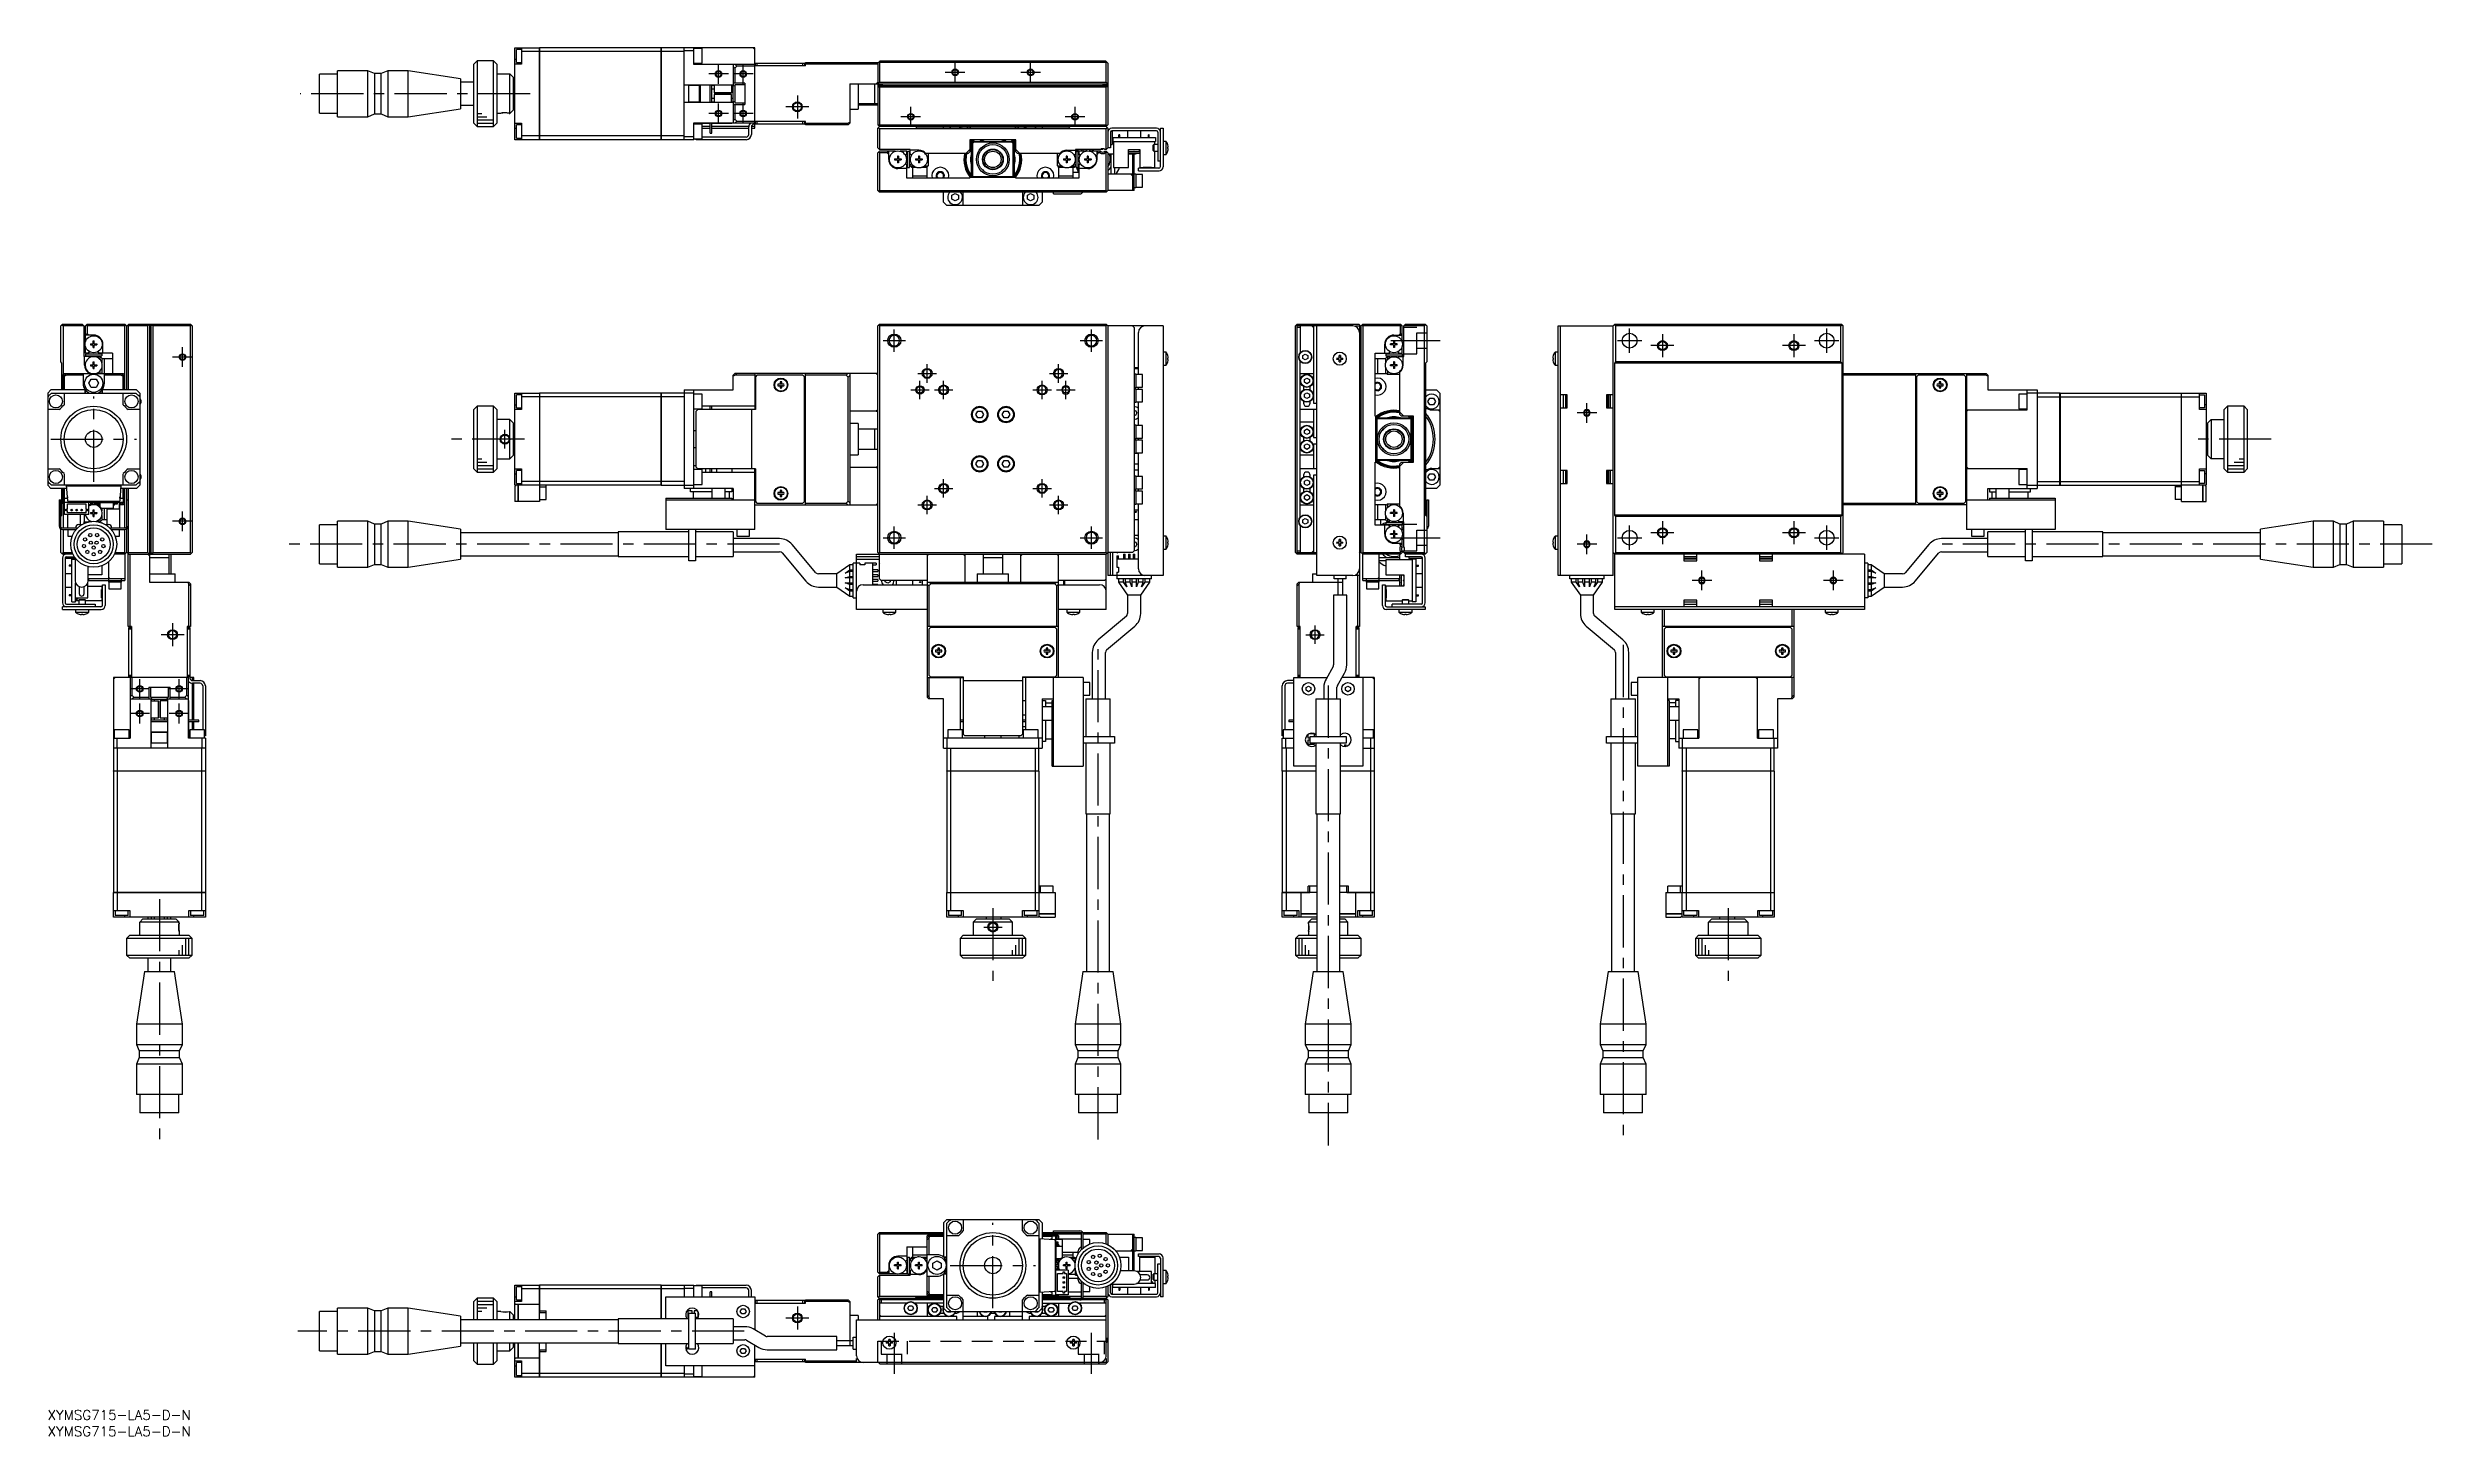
# Model space of a CAD drawing. Extents: x 0 to 726, y -8 to 415.
import ezdxf

# ---------------------------------------------------------------- set-up
doc = ezdxf.new("R2010")
doc.units = 0
doc.header["$LTSCALE"] = 0.5
doc.linetypes.add('CENTER', pattern=[50.8, 31.75, -6.35, 6.35, -6.35])
doc.linetypes.add('DASHED', pattern=[19.05, 12.7, -6.35])
for name, color, linetype in [('MSM_CENTER', 1, 'CENTER'), ('MSM_CONTINUOUS', 7, 'CONTINUOUS'), ('MSM_DASHED', 4, 'DASHED'), ('MSM_NARROW', 5, 'CONTINUOUS'), ('MSM_PART_NUMBER', 7, 'CONTINUOUS')]:
    doc.layers.add(name, color=color, linetype=linetype)
doc.styles.get("Standard").update_dxf_attribs({"font": 'txt.shx', "height": 1, "bigfont": 'bigfont.shx'})

# ---------------------------------------------------------------- blocks, each defined once
blk = doc.blocks.new('*U2')
at = {"layer": 'MSM_PART_NUMBER'}
blk.add_text('XYMSG715-LA5-D-N', height=3, dxfattribs=at).set_placement((0, -3))
blk = doc.blocks.new('*U3')
at = {"layer": 'MSM_PART_NUMBER'}
blk.add_text('XYMSG715-LA5-D-N', height=3, dxfattribs=at).set_placement((0, -8))

msp = doc.modelspace()

# ---------------------------------------------------------------- linework, layer by layer
at = {"layer": 'MSM_CENTER'}
for p, q in [((207.19, 406.64), (201.19, 406.64)), ((204.19, 403.64), (204.19, 409.64)), ((214.69, 406.64), (208.69, 406.64)), ((211.69, 403.64), (211.69, 409.64)), ((279.19, 407.14), (273.19, 407.14)), ((276.19, 404.14), (276.19, 410.14)), ((302.19, 407.14), (296.19, 407.14)), ((299.19, 404.14), (299.19, 410.14)), ((146.88, 400.64), (76.88, 400.64)), ((228.19, 400.14), (228.19, 393.14)), ((207.19, 394.64), (201.19, 394.64)), ((204.19, 391.64), (204.19, 397.64)), ((214.69, 394.64), (208.69, 394.64)), ((211.69, 391.64), (211.69, 397.64)), ((231.69, 396.64), (224.69, 396.64)), ((265.69, 393.64), (259.69, 393.64)), ((262.69, 390.64), (262.69, 396.64)), ((315.69, 393.64), (309.69, 393.64)), ((312.69, 390.64), (312.69, 396.64)), ((257.69, 322.09), (257.69, 328.89)), ((317.69, 322.09), (317.69, 328.89)), ((481.51, 321.79), (481.51, 329.19)), ((491.51, 327.49), (491.51, 320.49)), ((531.51, 327.49), (531.51, 320.49)), ((541.51, 321.79), (541.51, 329.19)), ((44, 320.49), (38, 320.49)), ((41, 317.49), (41, 323.49)), ((254.29, 325.49), (261.09, 325.49)), ((314.29, 325.49), (321.09, 325.49)), ((408.79, 325.49), (423.83, 325.49)), ((477.81, 325.49), (485.21, 325.49)), ((495.01, 323.99), (488.01, 323.99)), ((535.01, 323.99), (528.01, 323.99)), ((537.81, 325.49), (545.21, 325.49)), ((264.89, 315.49), (270.49, 315.49)), ((265.49, 307.69), (265.49, 313.29)), ((267.69, 312.69), (267.69, 318.29)), ((272.69, 307.69), (272.69, 313.29)), ((302.69, 307.69), (302.69, 313.29)), ((304.89, 315.49), (310.49, 315.49)), ((307.69, 312.69), (307.69, 318.29)), ((309.89, 307.69), (309.89, 313.29)), ((14, 282.49), (14, 308.49)), ((262.69, 310.49), (268.29, 310.49)), ((269.89, 310.49), (275.49, 310.49)), ((299.89, 310.49), (305.49, 310.49)), ((307.09, 310.49), (312.69, 310.49)), ((468.51, 300.49), (468.51, 306.49)), ((139.19, 292.69), (139.19, 298.29)), ((471.51, 303.49), (465.51, 303.49)), ((1, 295.49), (27, 295.49)), ((145.1, 295.49), (122.46, 295.49)), ((676.8, 295.49), (652.25, 295.49)), ((272.69, 277.69), (272.69, 283.29)), ((302.69, 277.69), (302.69, 283.29)), ((267.69, 272.69), (267.69, 278.29)), ((269.89, 280.49), (275.49, 280.49)), ((299.89, 280.49), (305.49, 280.49)), ((307.69, 272.69), (307.69, 278.29)), ((44, 270.49), (38, 270.49)), ((41, 267.49), (41, 273.49)), ((257.69, 262.09), (257.69, 268.89)), ((264.89, 275.49), (270.49, 275.49)), ((304.89, 275.49), (310.49, 275.49)), ((317.69, 262.09), (317.69, 268.89)), ((481.51, 261.79), (481.51, 269.19)), ((491.51, 270.49), (491.51, 263.49)), ((531.51, 270.49), (531.51, 263.49)), ((541.51, 261.79), (541.51, 269.19)), ((222.75, 263.49), (72.8, 263.49)), ((254.29, 265.49), (261.09, 265.49)), ((314.29, 265.49), (321.09, 265.49)), ((408.79, 265.49), (423.83, 265.49)), ((471.51, 263.49), (465.51, 263.49)), ((468.51, 260.49), (468.51, 266.49)), ((477.81, 265.49), (485.21, 265.49)), ((495.01, 266.99), (488.01, 266.99)), ((535.01, 266.99), (528.01, 266.99)), ((537.81, 265.49), (545.21, 265.49)), ((725.82, 263.49), (574.01, 263.49)), ((503.51, 249.49), (503.51, 255.49)), ((543.51, 249.49), (543.51, 255.49)), ((506.51, 252.49), (500.51, 252.49)), ((546.51, 252.49), (540.51, 252.49)), ((41.5, 235.99), (34.5, 235.99)), ((38, 239.49), (38, 232.49)), ((319.69, 82.36), (319.69, 232.89)), ((382.97, 235.99), (388.57, 235.99)), ((385.77, 233.19), (385.77, 238.79)), ((479.51, 232.89), (479.51, 82.36)), ((31, 219.49), (25, 219.49)), ((28, 216.49), (28, 222.49)), ((43, 219.49), (37, 219.49)), ((40, 216.49), (40, 222.49)), ((389.77, 220.49), (389.77, 80.49)), ((31, 211.99), (25, 211.99)), ((28, 208.99), (28, 214.99)), ((43, 211.99), (37, 211.99)), ((40, 208.99), (40, 214.99)), ((34, 155.49), (34, 80.49)), ((287.69, 152.77), (287.69, 130.63)), ((511.51, 152.77), (511.51, 130.63)), ((284.89, 146.99), (290.49, 146.99)), ((287.69, 31), (287.69, 57)), ((274.69, 44), (300.69, 44)), ((228.19, 31.5), (228.19, 24.5)), ((212.01, 24), (76.18, 24)), ((231.69, 28), (224.69, 28)), ((257.69, 23.46), (257.69, 11.05)), ((317.69, 11.05), (317.69, 23.46))]:
    msp.add_line(p, q, dxfattribs=at)
at = {"layer": 'MSM_CONTINUOUS'}
for p, q in [((142.19, 386.64), (142.19, 414.64)), ((142.19, 414.64), (149.69, 414.64)), ((144.19, 414.14), (142.69, 414.14)), ((142.69, 410.14), (142.69, 414.14)), ((144.19, 414.64), (144.19, 409.64)), ((149.69, 386.64), (149.69, 414.64)), ((149.69, 414.63), (149.74, 414.63)), ((186.69, 414.64), (149.74, 414.64)), ((149.74, 414.64), (149.74, 386.64)), ((186.69, 386.64), (186.69, 414.64)), ((186.69, 414.63), (186.74, 414.63)), ((215.19, 414.64), (186.74, 414.64)), ((186.74, 414.64), (186.74, 386.64)), ((193.69, 386.64), (193.69, 414.64)), ((196.69, 409.54), (196.69, 414.64)), ((199.19, 414.39), (196.69, 414.39)), ((199.19, 409.89), (199.19, 414.39)), ((214.69, 414.64), (215.19, 414.14)), ((215.19, 391.74), (215.19, 414.64)), ((82.69, 394.69), (82.69, 406.59)), ((88.19, 406.59), (82.69, 406.59)), ((88.19, 393.64), (88.19, 407.64)), ((97.49, 407.64), (88.19, 407.64)), ((97.49, 393.64), (97.49, 407.64)), ((99.49, 406.79), (97.49, 407.64)), ((99.49, 406.79), (99.49, 394.49)), ((101.49, 406.79), (99.49, 406.79)), ((103.49, 407.64), (101.49, 406.79)), ((101.49, 394.49), (101.49, 406.79)), ((103.49, 407.64), (103.49, 393.64)), ((109.69, 407.64), (103.49, 407.64)), ((109.69, 393.64), (109.69, 407.64)), ((125.69, 405.21), (109.69, 407.64)), ((130.69, 410.64), (129.69, 409.64)), ((129.69, 391.64), (129.69, 409.64)), ((135.69, 410.64), (130.69, 410.64)), ((130.69, 410.64), (130.69, 390.64)), ((136.69, 409.64), (135.69, 410.64)), ((135.69, 390.64), (135.69, 410.64)), ((136.69, 409.64), (136.69, 391.64)), ((136.69, 406.64), (140.69, 406.64)), ((141.69, 405.64), (140.69, 406.64)), ((140.69, 394.64), (140.69, 406.64)), ((142.19, 411.14), (142.69, 411.14)), ((144.19, 409.64), (142.19, 409.64)), ((142.69, 410.14), (144.19, 410.14)), ((149.69, 413.49), (144.19, 413.49)), ((149.69, 413.49), (149.74, 413.49)), ((186.69, 413.49), (149.74, 413.49)), ((186.69, 413.49), (186.74, 413.49)), ((193.69, 413.49), (186.74, 413.49)), ((196.69, 413.64), (193.69, 413.64)), ((196.69, 409.89), (199.19, 409.89)), ((215.19, 409.54), (196.69, 409.54)), ((208.69, 409.54), (208.69, 403.13)), ((209.19, 408.43), (208.69, 408.93)), ((209.8, 409.04), (209.19, 408.43)), ((209.19, 408.43), (209.19, 403.89)), ((209.3, 409.54), (209.8, 409.04)), ((215.19, 409.04), (209.8, 409.04)), ((230.69, 409.14), (215.19, 409.14)), ((215.39, 409.14), (215.39, 409.94)), ((215.39, 409.94), (230.39, 409.94)), ((215.89, 409.94), (215.89, 409.14)), ((229.89, 409.14), (229.89, 409.94)), ((230.39, 409.94), (230.39, 409.14)), ((230.69, 409.14), (230.69, 410.14)), ((230.69, 410.14), (252.89, 410.14)), ((252.69, 409.64), (230.69, 409.64)), ((253.39, 410.64), (252.69, 409.94)), ((252.69, 410.14), (252.69, 391.14)), ((253.19, 410.14), (253.04, 410.29)), ((253.19, 410.14), (253.19, 404.14)), ((322.19, 410.14), (253.19, 410.14)), ((253.39, 410.64), (321.99, 410.64)), ((322.69, 409.94), (321.99, 410.64)), ((322.34, 410.29), (322.19, 410.14)), ((322.19, 404.14), (322.19, 410.14)), ((322.69, 409.94), (322.69, 391.14)), ((125.69, 405.21), (125.69, 396.07)), ((129.69, 404.14), (125.69, 404.14)), ((141.69, 405.64), (141.69, 395.64)), ((142.19, 404.14), (141.69, 404.14)), ((142.19, 403.14), (141.69, 403.14)), ((141.69, 402.14), (142.19, 402.14)), ((208.69, 403.24), (193.69, 403.24)), ((195.19, 398.04), (195.19, 403.24)), ((198.39, 403.14), (195.19, 403.14)), ((198.39, 398.04), (198.39, 403.24)), ((198.59, 403.24), (198.59, 398.04)), ((201.69, 398.04), (201.69, 403.24)), ((202.19, 398.04), (202.19, 403.24)), ((202.89, 403.14), (202.19, 403.14)), ((202.19, 402.14), (202.89, 402.14)), ((202.89, 403.24), (202.89, 400.91)), ((202.89, 400.91), (208.09, 400.91)), ((202.89, 400.91), (208.09, 400.91)), ((208.09, 400.9), (202.89, 400.9)), ((208.09, 400.9), (202.89, 400.9)), ((202.89, 400.9), (202.89, 400.9)), ((202.89, 400.41), (202.89, 398.04)), ((208.09, 400.41), (202.89, 400.41)), ((208.09, 403.24), (208.09, 400.91)), ((208.59, 403.14), (208.09, 403.14)), ((208.09, 402.14), (208.59, 402.14)), ((208.09, 400.9), (208.09, 400.9)), ((208.09, 398.04), (208.09, 400.41)), ((208.19, 403.14), (208.19, 403.24)), ((208.59, 403.24), (208.59, 398.04)), ((212.19, 403.89), (208.69, 403.89)), ((209.19, 402.92), (208.69, 403.13)), ((209.19, 403.39), (209.19, 397.89)), ((212.19, 403.39), (209.19, 403.39)), ((212.19, 403.89), (212.19, 397.39)), ((244.19, 403.64), (244.19, 391.64)), ((244.19, 403.64), (322.69, 403.64)), ((246.69, 403.64), (246.69, 395.89)), ((251.69, 403.64), (251.69, 397.64)), ((252.69, 404.14), (252.19, 403.64)), ((252.69, 403.64), (253.19, 404.14)), ((252.69, 403.44), (254.09, 403.44)), ((253.19, 403.14), (252.69, 402.64)), ((252.79, 402.74), (252.79, 402.94)), ((253.19, 402.64), (252.94, 402.89)), ((253.79, 403.24), (253.09, 403.24)), ((253.19, 404.14), (322.19, 404.14)), ((253.19, 403.14), (322.19, 403.14)), ((322.19, 402.64), (253.19, 402.64)), ((253.19, 402.64), (253.19, 391.14)), ((254.09, 403.14), (254.09, 403.44)), ((321.29, 403.14), (321.29, 403.44)), ((322.69, 403.44), (321.29, 403.44)), ((322.29, 403.24), (321.59, 403.24)), ((322.19, 404.14), (322.69, 403.64)), ((322.69, 402.64), (322.19, 403.14)), ((322.44, 402.89), (322.19, 402.64)), ((322.19, 391.14), (322.19, 402.64)), ((322.59, 402.94), (322.59, 402.74)), ((82.69, 394.69), (88.19, 394.69)), ((88.19, 393.64), (97.49, 393.64)), ((97.49, 393.64), (99.49, 394.49)), ((99.49, 394.49), (101.49, 394.49)), ((101.49, 394.49), (103.49, 393.64)), ((103.49, 393.64), (109.69, 393.64)), ((109.69, 393.64), (125.69, 396.07)), ((125.69, 397.14), (129.69, 397.14)), ((137.94, 394.64), (136.69, 394.64)), ((137.94, 394.64), (137.94, 394.64)), ((140.44, 394.64), (140.69, 394.64)), ((140.69, 394.64), (141.69, 395.64)), ((142.19, 399.14), (141.69, 399.14)), ((141.69, 398.14), (142.19, 398.14)), ((141.69, 397.14), (142.19, 397.14)), ((193.69, 398.04), (208.69, 398.04)), ((195.19, 398.14), (198.39, 398.14)), ((202.89, 399.14), (202.19, 399.14)), ((202.19, 398.14), (202.89, 398.14)), ((208.59, 399.14), (208.09, 399.14)), ((208.09, 398.14), (208.59, 398.14)), ((208.19, 398.04), (208.19, 398.14)), ((208.69, 398.15), (209.19, 398.36)), ((208.69, 398.15), (208.69, 391.74)), ((208.69, 397.39), (212.19, 397.39)), ((208.69, 392.36), (209.19, 392.86)), ((209.19, 397.89), (212.19, 397.89)), ((209.19, 397.39), (209.19, 392.86)), ((209.19, 392.86), (209.8, 392.24)), ((209.8, 392.24), (209.3, 391.74)), ((209.8, 392.24), (215.19, 392.24)), ((230.69, 392.14), (215.19, 392.14)), ((215.39, 391.34), (215.39, 392.14)), ((215.89, 392.14), (215.89, 391.34)), ((229.89, 391.34), (229.89, 392.14)), ((230.39, 392.14), (230.39, 391.34)), ((230.69, 391.14), (230.69, 392.14)), ((243.58, 391.64), (244.19, 391.95)), ((244.19, 395.89), (246.69, 395.89)), ((246.69, 397.64), (252.69, 397.64)), ((252.69, 397.14), (246.69, 397.14)), ((129.69, 391.64), (130.69, 390.64)), ((130.69, 390.64), (135.69, 390.64)), ((135.69, 390.64), (136.69, 391.64)), ((142.19, 391.64), (144.19, 391.64)), ((142.19, 390.14), (142.69, 390.14)), ((149.69, 386.64), (142.19, 386.64)), ((144.19, 391.14), (142.69, 391.14)), ((142.69, 387.14), (142.69, 391.14)), ((142.69, 387.14), (144.19, 387.14)), ((144.19, 391.64), (144.19, 386.64)), ((149.69, 387.8), (144.19, 387.8)), ((149.69, 387.8), (149.74, 387.8)), ((149.69, 386.65), (149.74, 386.65)), ((186.69, 387.8), (149.74, 387.8)), ((186.69, 386.64), (149.74, 386.64)), ((186.69, 387.8), (186.74, 387.8)), ((186.69, 386.65), (186.74, 386.65)), ((193.69, 387.8), (186.74, 387.8)), ((196.69, 386.64), (186.74, 386.64)), ((193.69, 387.64), (196.69, 387.64)), ((196.69, 391.74), (215.19, 391.74)), ((196.69, 386.64), (196.69, 391.74)), ((196.69, 391.64), (201.69, 391.64)), ((199.19, 391.39), (196.69, 391.39)), ((196.69, 386.89), (199.19, 386.89)), ((197.39, 386.64), (197.39, 386.89)), ((212.59, 386.64), (197.39, 386.64)), ((197.89, 386.89), (197.89, 386.64)), ((199.19, 386.89), (199.19, 391.39)), ((201.69, 390.64), (199.19, 390.64)), ((199.19, 390.14), (201.69, 390.14)), ((212.59, 387.44), (199.19, 387.44)), ((201.69, 388.64), (201.69, 391.74)), ((201.69, 388.64), (202.19, 388.64)), ((202.19, 388.64), (202.19, 391.74)), ((202.19, 391.64), (208.19, 391.64)), ((213.39, 390.64), (202.19, 390.64)), ((202.19, 390.14), (213.39, 390.14)), ((208.19, 391.64), (208.19, 391.74)), ((213.39, 388.24), (213.39, 390.54)), ((215.19, 390.64), (214.19, 390.64)), ((214.19, 390.54), (214.19, 388.24)), ((214.19, 390.14), (215.19, 390.14)), ((230.39, 391.34), (214.99, 391.34)), ((215.19, 390.14), (215.19, 391.34)), ((230.69, 391.64), (243.58, 391.64)), ((243.69, 391.14), (230.69, 391.14)), ((243.08, 391.14), (243.58, 391.64)), ((244.19, 391.64), (243.69, 391.14)), ((252.69, 391.14), (253.19, 390.64)), ((252.69, 390.14), (253.19, 390.64)), ((252.69, 384.14), (252.69, 390.14)), ((253.19, 389.94), (252.84, 390.29)), ((252.94, 390.89), (253.19, 391.14)), ((253.19, 391.14), (322.19, 391.14)), ((322.19, 390.64), (253.19, 390.64)), ((253.19, 389.94), (253.19, 383.64)), ((322.19, 389.94), (253.19, 389.94)), ((264.19, 390.64), (264.54, 390.29)), ((264.54, 390.29), (310.84, 390.29)), ((272.69, 390.29), (272.69, 390.64)), ((294.69, 386.64), (280.69, 386.64)), ((280.69, 386.64), (280.69, 382.94)), ((281.19, 385.34), (281.99, 386.14)), ((281.19, 375.94), (281.19, 385.34)), ((281.49, 385.64), (281.49, 375.64)), ((293.69, 385.84), (281.69, 385.84)), ((281.99, 386.14), (293.39, 386.14)), ((293.39, 386.14), (294.19, 385.34)), ((293.89, 375.64), (293.89, 385.64)), ((294.19, 385.34), (294.19, 375.94)), ((294.69, 382.94), (294.69, 386.64)), ((302.69, 390.64), (302.69, 390.29)), ((310.84, 390.29), (311.19, 390.64)), ((322.19, 391.14), (322.44, 390.89)), ((322.19, 390.64), (322.69, 391.14)), ((322.69, 390.14), (322.19, 390.64)), ((322.54, 390.29), (322.19, 389.94)), ((322.19, 383.64), (322.19, 389.94)), ((322.69, 390.14), (322.69, 384.14)), ((323.49, 388.94), (323.49, 384.14)), ((323.49, 385.14), (323.99, 385.14)), ((323.99, 389.14), (323.54, 389.14)), ((337.49, 390.14), (323.89, 390.14)), ((337.49, 389.34), (323.89, 389.34)), ((323.99, 389.14), (323.99, 385.14)), ((324.19, 386.29), (323.99, 386.29)), ((324.19, 387.34), (324.19, 386.14)), ((324.19, 387.34), (337.19, 387.34)), ((324.19, 386.14), (337.19, 386.14)), ((324.44, 386.14), (324.44, 378.14)), ((326.06, 387.34), (326.06, 388.14)), ((326.31, 388.14), (326.06, 388.14)), ((326.31, 387.34), (326.31, 388.14)), ((328.69, 389.34), (328.69, 387.34)), ((332.69, 387.34), (332.69, 389.34)), ((335.06, 387.34), (335.06, 388.14)), ((335.31, 388.14), (335.06, 388.14)), ((335.31, 387.34), (335.31, 388.14)), ((336.69, 385.14), (336.49, 384.94)), ((336.49, 383.34), (336.49, 384.94)), ((336.69, 385.14), (336.69, 383.14)), ((337.89, 385.14), (336.69, 385.14)), ((336.94, 385.14), (336.94, 386.14)), ((337.19, 387.34), (337.19, 386.14)), ((337.89, 388.94), (337.89, 380.14)), ((338.69, 390.14), (339.49, 390.14)), ((338.69, 378.44), (338.69, 390.14)), ((339.49, 390.14), (339.49, 378.34)), ((340.39, 386.14), (339.49, 386.14)), ((340.39, 382.14), (340.39, 386.14)), ((340.94, 385.07), (340.94, 385.09)), ((252.69, 384.14), (253.19, 383.64)), ((252.69, 382.64), (253.19, 383.14)), ((252.69, 371.14), (252.69, 382.64)), ((253.19, 382.64), (252.94, 382.89)), ((262.49, 383.64), (253.19, 383.64)), ((258.07, 383.14), (253.19, 383.14)), ((253.19, 382.64), (253.19, 371.14)), ((255.49, 382.64), (253.19, 382.64)), ((255.99, 383), (255.49, 382.64)), ((255.49, 382.64), (255.99, 382.14)), ((255.99, 380.64), (255.99, 383.14)), ((257.79, 380.79), (258.58, 380.79)), ((257.79, 380.79), (257.79, 380.5)), ((257.79, 380.5), (258.58, 380.5)), ((258.32, 380.79), (258.32, 380.5)), ((258.93, 381.64), (258.64, 381.64)), ((258.64, 381.64), (258.64, 380.85)), ((258.64, 381.11), (258.93, 381.11)), ((258.64, 380.44), (258.64, 379.64)), ((258.64, 380.17), (258.93, 380.17)), ((258.93, 379.64), (258.64, 379.64)), ((261.49, 377.84), (258.79, 377.84)), ((258.93, 381.64), (258.93, 380.85)), ((258.93, 380.44), (258.93, 379.64)), ((258.99, 380.79), (259.79, 380.79)), ((258.99, 380.5), (259.79, 380.5)), ((259.26, 380.5), (259.26, 380.79)), ((261.49, 383.14), (259.5, 383.14)), ((259.79, 380.79), (259.79, 380.5)), ((261.49, 382.19), (261.23, 382.04)), ((261.23, 379.24), (261.49, 379.09)), ((261.49, 382.19), (261.49, 383.14)), ((261.49, 374.94), (261.49, 379.09)), ((261.69, 378.14), (261.69, 383.14)), ((261.69, 383.14), (262.29, 383.14)), ((261.69, 378.14), (262.29, 378.14)), ((262.29, 378.14), (262.29, 383.14)), ((262.49, 382.19), (262.49, 383.64)), ((265.19, 383.44), (262.49, 383.44)), ((262.49, 382.19), (262.71, 382.07)), ((262.49, 379.09), (262.71, 379.22)), ((262.49, 378.64), (262.49, 379.09)), ((262.49, 378.64), (263.53, 378.64)), ((262.49, 378.64), (262.99, 378.14)), ((264.47, 378.14), (262.99, 378.14)), ((263.24, 378.14), (263.24, 374.94)), ((264.19, 380.79), (264.98, 380.79)), ((264.19, 380.79), (264.19, 380.5)), ((264.19, 380.5), (264.98, 380.5)), ((264.72, 380.79), (264.72, 380.5)), ((265.33, 381.64), (265.04, 381.64)), ((265.04, 381.64), (265.04, 380.85)), ((265.04, 381.11), (265.33, 381.11)), ((265.04, 380.44), (265.04, 379.64)), ((265.04, 380.17), (265.33, 380.17)), ((265.33, 379.64), (265.04, 379.64)), ((265.33, 381.64), (265.33, 380.85)), ((265.33, 380.44), (265.33, 379.64)), ((265.39, 380.79), (266.19, 380.79)), ((265.39, 380.5), (266.19, 380.5)), ((265.66, 380.5), (265.66, 380.79)), ((267.74, 378.14), (265.9, 378.14)), ((266.19, 380.79), (266.19, 380.5)), ((266.85, 378.64), (267.99, 378.64)), ((280.19, 382.44), (267.33, 382.44)), ((267.49, 378.14), (267.99, 378.64)), ((267.69, 378.14), (267.69, 378.34)), ((267.74, 374.94), (267.74, 378.14)), ((267.99, 382.44), (267.99, 378.64)), ((279.48, 382.44), (280.69, 383.65)), ((280.69, 382.94), (280.19, 382.44)), ((284.52, 377.44), (284.71, 377.44)), ((284.94, 377.22), (284.71, 377.44)), ((290.66, 377.44), (290.44, 377.22)), ((290.66, 377.44), (290.85, 377.44)), ((294.69, 383.65), (295.9, 382.44)), ((295.19, 382.44), (294.69, 382.94)), ((308.04, 382.44), (295.19, 382.44)), ((307.39, 378.64), (307.39, 382.44)), ((307.39, 378.64), (308.53, 378.64)), ((307.39, 378.64), (307.89, 378.14)), ((307.64, 378.14), (307.64, 374.94)), ((309.47, 378.14), (307.64, 378.14)), ((307.69, 378.14), (307.69, 378.34)), ((309.19, 380.79), (309.98, 380.79)), ((309.19, 380.79), (309.19, 380.5)), ((309.19, 380.5), (309.98, 380.5)), ((309.72, 380.79), (309.72, 380.5)), ((310.33, 381.64), (310.04, 381.64)), ((310.04, 381.64), (310.04, 380.85)), ((310.04, 381.11), (310.33, 381.11)), ((310.04, 380.44), (310.04, 379.64)), ((310.04, 380.17), (310.33, 380.17)), ((310.33, 379.64), (310.04, 379.64)), ((310.19, 383.44), (312.89, 383.44)), ((310.33, 381.64), (310.33, 380.85)), ((310.33, 380.44), (310.33, 379.64)), ((310.39, 380.79), (311.19, 380.79)), ((310.39, 380.5), (311.19, 380.5)), ((310.66, 380.5), (310.66, 380.79)), ((312.39, 378.14), (310.9, 378.14)), ((311.19, 380.79), (311.19, 380.5)), ((311.85, 378.64), (312.89, 378.64)), ((312.14, 374.94), (312.14, 378.14)), ((312.39, 378.14), (312.89, 378.64)), ((312.89, 382.19), (312.67, 382.07)), ((312.89, 379.09), (312.67, 379.22)), ((312.89, 383.64), (312.89, 382.19)), ((321.19, 383.64), (312.89, 383.64)), ((312.89, 379.09), (312.89, 378.64)), ((313.09, 378.14), (313.09, 383.14)), ((313.09, 383.14), (313.69, 383.14)), ((313.09, 378.14), (313.69, 378.14)), ((313.69, 376.64), (313.69, 383.64)), ((313.89, 383.14), (313.89, 382.19)), ((315.87, 383.14), (313.89, 383.14)), ((313.89, 382.19), (314.15, 382.04)), ((314.15, 379.24), (313.89, 379.09)), ((313.89, 379.09), (313.89, 374.94)), ((316.59, 377.84), (313.89, 377.84)), ((314.69, 383.14), (314.69, 383.64)), ((315.19, 383.14), (315.19, 383.64)), ((315.59, 380.79), (316.38, 380.79)), ((315.59, 380.79), (315.59, 380.5)), ((315.59, 380.5), (316.38, 380.5)), ((316.12, 380.79), (316.12, 380.5)), ((316.73, 381.64), (316.44, 381.64)), ((316.44, 381.64), (316.44, 380.85)), ((316.44, 381.11), (316.73, 381.11)), ((316.44, 380.44), (316.44, 379.64)), ((316.44, 380.17), (316.73, 380.17)), ((316.73, 379.64), (316.44, 379.64)), ((316.73, 381.64), (316.73, 380.85)), ((316.73, 380.44), (316.73, 379.64)), ((316.79, 380.79), (317.59, 380.79)), ((316.79, 380.5), (317.59, 380.5)), ((317.06, 380.5), (317.06, 380.79)), ((320.43, 383.14), (317.3, 383.14)), ((317.59, 380.79), (317.59, 380.5)), ((317.96, 383.64), (317.96, 383.14)), ((319.39, 380.64), (319.39, 383.14)), ((319.89, 382.64), (319.39, 383)), ((319.39, 382.14), (319.89, 382.64)), ((320.26, 382.64), (319.89, 382.64)), ((320.26, 382.64), (320.43, 383.14)), ((321.19, 383.64), (321.19, 383.89)), ((322.19, 383.64), (321.75, 383.64)), ((321.92, 382.64), (321.75, 383.14)), ((321.75, 383.14), (322.19, 383.14)), ((322.19, 382.64), (321.92, 382.64)), ((322.19, 383.64), (322.69, 384.14)), ((322.19, 383.14), (322.69, 382.64)), ((322.44, 382.89), (322.19, 382.64)), ((322.19, 371.14), (322.19, 382.64)), ((323.49, 384.14), (322.69, 384.14)), ((322.69, 382.64), (322.69, 371.14)), ((322.69, 382.29), (324.44, 382.29)), ((323.69, 376.14), (323.69, 382.29)), ((324.44, 378.14), (328.94, 378.14)), ((324.69, 378.14), (324.69, 376.14)), ((328.94, 383.64), (332.44, 383.64)), ((328.94, 378.14), (328.94, 383.64)), ((332.44, 382.94), (328.94, 382.94)), ((332.44, 382.44), (328.94, 382.44)), ((328.94, 382.29), (330.69, 382.29)), ((330.19, 382.14), (330.69, 382.14)), ((330.19, 382.14), (330.19, 371.14)), ((330.69, 371.14), (330.69, 382.14)), ((331.99, 377.14), (331.99, 377.94)), ((338.19, 377.94), (331.99, 377.94)), ((332.44, 383.64), (332.44, 378.14)), ((332.44, 378.14), (333.44, 378.14)), ((333.44, 378.24), (335.94, 378.24)), ((333.44, 378.14), (333.44, 378.24)), ((334.24, 378.24), (334.24, 378.14)), ((334.24, 378.14), (335.14, 378.14)), ((334.61, 378.24), (334.61, 378.14)), ((334.76, 378.24), (334.76, 378.14)), ((335.14, 378.24), (335.14, 378.14)), ((335.94, 378.14), (335.94, 378.24)), ((335.94, 378.14), (336.94, 378.14)), ((336.49, 383.34), (336.69, 383.14)), ((336.69, 383.14), (337.89, 383.14)), ((336.94, 378.14), (336.94, 383.14)), ((338.69, 380.14), (337.89, 380.14)), ((339.49, 382.14), (340.39, 382.14)), ((340.94, 384.34), (341.08, 384.34)), ((340.94, 383.94), (340.94, 384.34)), ((341.08, 383.94), (340.94, 383.94)), ((340.94, 383.19), (340.94, 383.22)), ((253.19, 370.64), (252.69, 371.14)), ((252.94, 370.89), (253.19, 371.14)), ((253.19, 371.14), (322.19, 371.14)), ((322.19, 370.64), (253.19, 370.64)), ((280.69, 374.94), (261.49, 374.94)), ((263.24, 375.64), (267.74, 375.64)), ((272.69, 367.64), (272.69, 370.64)), ((275.19, 369.72), (276.19, 370.3)), ((276.19, 370.3), (277.19, 369.72)), ((278.69, 366.64), (278.69, 370.64)), ((280.69, 374.94), (280.69, 375.14)), ((294.69, 375.14), (280.69, 375.14)), ((281.99, 375.14), (281.19, 375.94)), ((281.69, 375.44), (293.69, 375.44)), ((284.94, 377.22), (284.77, 377.22)), ((284.94, 377.08), (284.94, 377.22)), ((290.61, 377.22), (290.44, 377.22)), ((290.44, 377.22), (290.44, 377.08)), ((293.39, 375.14), (294.19, 375.94)), ((294.69, 374.94), (294.69, 375.14)), ((313.89, 374.94), (294.69, 374.94)), ((296.69, 370.64), (296.69, 366.64)), ((298.19, 369.72), (299.19, 370.3)), ((299.19, 370.3), (300.19, 369.72)), ((302.69, 370.64), (302.69, 367.64)), ((306.19, 370.14), (306.19, 370.64)), ((307.64, 375.64), (312.14, 375.64)), ((313.89, 376.64), (312.14, 376.64)), ((322.19, 371.14), (322.44, 370.89)), ((322.19, 370.64), (322.69, 371.14)), ((331.19, 376.14), (322.69, 376.14)), ((330.69, 371.14), (322.69, 371.14)), ((329.69, 376.14), (330.19, 375.64)), ((330.19, 372.14), (331.19, 372.14)), ((331.19, 376.14), (331.19, 372.14)), ((333.19, 376.04), (331.19, 376.04)), ((331.19, 372.24), (333.19, 372.24)), ((331.99, 377.14), (338.29, 377.14)), ((333.19, 372.24), (333.19, 376.04)), ((272.69, 367.64), (273.69, 366.64)), ((301.69, 366.64), (273.69, 366.64)), ((275.19, 368.57), (275.19, 369.72)), ((276.19, 367.99), (275.19, 368.57)), ((277.19, 368.57), (276.19, 367.99)), ((277.19, 369.72), (277.19, 368.57)), ((298.19, 368.57), (298.19, 369.72)), ((299.19, 367.99), (298.19, 368.57)), ((300.19, 368.57), (299.19, 367.99)), ((300.19, 369.72), (300.19, 368.57)), ((301.69, 366.64), (302.69, 367.64)), ((306.19, 370.14), (314.19, 370.14)), ((4.5, 330.49), (4, 329.99)), ((4, 318.99), (4, 329.99)), ((4.35, 330.34), (4.7, 329.99)), ((4.5, 330.49), (10.5, 330.49)), ((4.7, 329.99), (4.7, 315.19)), ((11, 329.99), (4.7, 329.99)), ((11, 329.99), (10.5, 330.49)), ((11, 329.99), (11, 320.69)), ((12, 330.49), (11.5, 329.99)), ((11.5, 325.1), (11.5, 329.99)), ((14, 327.19), (11.5, 327.19)), ((12, 327.69), (11.65, 327.19)), ((11.75, 330.24), (12, 329.99)), ((12, 330.49), (23.5, 330.49)), ((12, 329.99), (12, 327.69)), ((23.5, 329.99), (12, 329.99)), ((12.5, 327.19), (12, 327.69)), ((24, 329.99), (23.5, 330.49)), ((23.5, 329.99), (23.75, 330.24)), ((23.5, 310.49), (23.5, 329.99)), ((24.7, 330.49), (24, 329.79)), ((24, 329.99), (24, 310.49)), ((24.35, 330.14), (24.5, 329.99)), ((24.5, 329.99), (24.5, 310.49)), ((30.5, 329.99), (24.5, 329.99)), ((24.7, 330.49), (43.5, 330.49)), ((30.5, 329.99), (31, 330.49)), ((30.5, 260.99), (30.5, 329.99)), ((31, 330.49), (31, 251.99)), ((31.2, 330.49), (31.2, 329.09)), ((31.5, 329.09), (31.2, 329.09)), ((31.4, 330.09), (31.4, 329.39)), ((32, 330.49), (31.5, 329.99)), ((31.5, 260.99), (31.5, 329.99)), ((31.7, 330.39), (31.9, 330.39)), ((31.75, 330.24), (32, 329.99)), ((32, 329.99), (32, 260.99)), ((43.5, 329.99), (32, 329.99)), ((44, 329.99), (43.5, 330.49)), ((43.5, 329.99), (43.75, 330.24)), ((43.5, 260.99), (43.5, 329.99)), ((44, 329.99), (44, 260.99)), ((252.69, 329.99), (253.19, 330.49)), ((252.69, 260.99), (252.69, 329.99)), ((253.19, 329.99), (252.94, 330.24)), ((253.19, 330.49), (322.19, 330.49)), ((253.19, 329.99), (253.19, 260.99)), ((322.19, 329.99), (253.19, 329.99)), ((322.19, 330.49), (322.69, 329.99)), ((322.44, 330.24), (322.19, 329.99)), ((322.19, 260.99), (322.19, 329.99)), ((322.69, 329.99), (322.69, 253.99)), ((339.49, 329.99), (322.69, 329.99)), ((330.69, 329.49), (330.19, 329.99)), ((330.69, 329.49), (330.69, 261.49)), ((331.99, 315.14), (331.99, 327.99)), ((339.49, 329.99), (339.49, 253.99)), ((380.27, 330.49), (379.77, 329.99)), ((379.77, 260.99), (379.77, 329.99)), ((380.02, 330.24), (380.27, 329.99)), ((380.27, 330.49), (399.07, 330.49)), ((397.27, 329.99), (380.27, 329.99)), ((380.27, 260.99), (380.27, 329.99)), ((381.27, 329.49), (380.27, 329.49)), ((381.27, 329.99), (381.27, 321.81)), ((384.77, 329.99), (385.27, 329.49)), ((385.27, 329.99), (385.27, 306.49)), ((386.27, 253.99), (386.27, 329.99)), ((392.27, 329.99), (391.77, 330.49)), ((391.77, 329.99), (392.02, 330.24)), ((391.87, 330.39), (392.07, 330.39)), ((392.37, 329.99), (392.37, 330.09)), ((392.57, 330.49), (392.57, 329.99)), ((392.77, 330.49), (393.27, 329.99)), ((392.77, 329.99), (392.77, 330.49)), ((398.07, 329.99), (399.27, 329.99)), ((399.77, 329.79), (399.07, 330.49)), ((399.27, 329.99), (399.42, 330.14)), ((399.27, 329.99), (399.27, 238.49)), ((399.77, 329.99), (400.27, 330.49)), ((399.77, 260.99), (399.77, 329.99)), ((400.02, 330.24), (400.27, 329.99)), ((400.27, 330.49), (411.77, 330.49)), ((411.77, 329.99), (400.27, 329.99)), ((400.27, 329.99), (400.27, 260.99)), ((409.77, 327.19), (412.27, 327.19)), ((411.77, 327.69), (411.27, 327.19)), ((411.77, 330.49), (412.27, 329.99)), ((411.77, 329.99), (412.02, 330.24)), ((411.77, 327.69), (411.77, 329.99)), ((412.12, 327.19), (411.77, 327.69)), ((412.27, 325.1), (412.27, 329.99)), ((413.27, 330.49), (412.77, 329.99)), ((412.77, 320.69), (412.77, 329.99)), ((419.07, 329.99), (412.77, 329.99)), ((413.27, 330.49), (419.27, 330.49)), ((419.07, 329.99), (419.42, 330.34)), ((419.07, 260.99), (419.07, 329.99)), ((419.27, 330.49), (419.77, 329.99)), ((419.77, 329.99), (419.77, 318.99)), ((459.71, 329.99), (476.51, 329.99)), ((459.71, 253.99), (459.71, 329.99)), ((460.51, 253.99), (460.51, 329.99)), ((476.51, 329.99), (477.01, 330.49)), ((476.51, 253.99), (476.51, 329.99)), ((476.86, 330.34), (477.21, 329.99)), ((477.01, 330.49), (546.01, 330.49)), ((477.21, 329.99), (477.21, 318.99)), ((545.81, 329.99), (477.21, 329.99)), ((545.81, 329.99), (546.16, 330.34)), ((545.81, 318.99), (545.81, 329.99)), ((546.01, 330.49), (546.51, 329.99)), ((546.51, 260.99), (546.51, 329.99)), ((12.45, 320.69), (11, 320.69)), ((11.2, 317.99), (11.2, 320.69)), ((11.5, 321.69), (11.5, 323.68)), ((12.45, 321.69), (11.5, 321.69)), ((11.5, 321.49), (11.5, 320.89)), ((11.5, 321.49), (16.5, 321.49)), ((11.5, 320.89), (16.5, 320.89)), ((12.45, 321.69), (12.6, 321.95)), ((12.45, 320.69), (12.58, 320.47)), ((13, 324.53), (13, 324.24)), ((13, 324.53), (13.8, 324.53)), ((13, 324.24), (13.8, 324.24)), ((13.53, 324.24), (13.53, 324.53)), ((13.86, 325.39), (14.15, 325.39)), ((13.86, 324.59), (13.86, 325.39)), ((14.15, 324.86), (13.86, 324.86)), ((13.86, 323.39), (13.86, 324.18)), ((13.86, 323.92), (14.15, 323.92)), ((13.86, 323.39), (14.15, 323.39)), ((14.15, 324.59), (14.15, 325.39)), ((14.15, 323.39), (14.15, 324.18)), ((14.21, 324.53), (15, 324.53)), ((14.21, 324.24), (15, 324.24)), ((14.47, 324.24), (14.47, 324.53)), ((15, 324.53), (15, 324.24)), ((15.4, 321.95), (15.55, 321.69)), ((15.55, 320.69), (15.42, 320.47)), ((19.7, 321.69), (15.55, 321.69)), ((16, 320.69), (15.55, 320.69)), ((16.5, 320.19), (16, 320.69)), ((16, 319.65), (16, 320.69)), ((16.5, 321.49), (16.5, 320.89)), ((16.5, 320.19), (16.5, 318.7)), ((19.7, 319.94), (16.5, 319.94)), ((16.8, 321.69), (16.8, 324.39)), ((17.2, 319.94), (17.2, 315.49)), ((19.7, 321.69), (19.7, 315.49)), ((340.39, 321.99), (339.49, 321.99)), ((340.39, 317.99), (340.39, 321.99)), ((340.94, 320.92), (340.94, 320.94)), ((340.94, 320.19), (341.08, 320.19)), ((340.94, 319.79), (340.94, 320.19)), ((341.08, 319.79), (340.94, 319.79)), ((382.02, 320.92), (382.77, 321.36)), ((382.02, 320.06), (382.02, 320.92)), ((382.77, 319.62), (382.02, 320.06)), ((382.77, 321.36), (383.52, 320.92)), ((383.52, 320.06), (382.77, 319.62)), ((383.52, 320.92), (383.52, 320.06)), ((392.34, 320.19), (393.07, 320.19)), ((393.07, 319.79), (392.34, 319.79)), ((393.07, 320.19), (393.07, 320.92)), ((393.07, 319.06), (393.07, 319.79)), ((393.47, 320.92), (393.47, 320.19)), ((393.47, 320.19), (394.2, 320.19)), ((394.2, 319.79), (393.47, 319.79)), ((393.47, 319.79), (393.47, 319.06)), ((404.07, 302.49), (404.07, 321.69)), ((404.07, 321.69), (408.22, 321.69)), ((407.27, 319.94), (404.07, 319.94)), ((404.77, 319.94), (404.77, 315.44)), ((406.97, 321.69), (406.97, 324.39)), ((407.27, 321.49), (407.27, 320.89)), ((407.27, 321.49), (412.27, 321.49)), ((407.27, 320.89), (412.27, 320.89)), ((407.77, 320.69), (407.27, 320.19)), ((407.27, 318.7), (407.27, 320.19)), ((407.77, 320.69), (407.77, 319.65)), ((407.77, 320.69), (408.22, 320.69)), ((408.37, 321.95), (408.22, 321.69)), ((408.22, 320.69), (408.35, 320.47)), ((409.57, 324.53), (408.77, 324.53)), ((408.77, 324.24), (408.77, 324.53)), ((409.57, 324.24), (408.77, 324.24)), ((409.3, 324.53), (409.3, 324.24)), ((409.92, 325.39), (409.63, 325.39)), ((409.63, 325.39), (409.63, 324.59)), ((409.92, 324.86), (409.63, 324.86)), ((409.63, 324.18), (409.63, 323.39)), ((409.63, 323.92), (409.92, 323.92)), ((409.92, 323.39), (409.63, 323.39)), ((409.92, 325.39), (409.92, 324.59)), ((409.92, 324.18), (409.92, 323.39)), ((410.77, 324.53), (409.98, 324.53)), ((410.77, 324.24), (409.98, 324.24)), ((410.24, 324.53), (410.24, 324.24)), ((410.77, 324.24), (410.77, 324.53)), ((411.32, 321.69), (411.17, 321.95)), ((411.32, 320.69), (411.19, 320.47)), ((411.32, 321.69), (412.27, 321.69)), ((411.32, 320.69), (412.77, 320.69)), ((412.27, 321.69), (412.27, 323.68)), ((412.27, 321.49), (412.27, 320.89)), ((412.57, 317.99), (412.57, 320.69)), ((458.12, 320.19), (458.26, 320.19)), ((458.26, 319.79), (458.12, 319.79)), ((458.26, 320.94), (458.26, 320.92)), ((458.26, 320.19), (458.26, 319.79)), ((459.71, 321.99), (458.81, 321.99)), ((458.81, 321.99), (458.81, 317.99)), ((4.35, 318.64), (4, 318.99)), ((4.35, 310.49), (4.35, 318.64)), ((5, 315.49), (4.5, 314.99)), ((4.5, 314.99), (4.5, 310.49)), ((4.7, 314.99), (5.1, 314.99)), ((4.7, 310.49), (4.7, 314.99)), ((5.1, 314.49), (4.7, 314.49)), ((5, 315.49), (23, 315.49)), ((5.1, 314.99), (5.6, 315.49)), ((5.71, 314.99), (5.1, 314.68)), ((5.1, 310.49), (5.1, 314.99)), ((5.5, 315.49), (5.5, 315.39)), ((6.21, 315.49), (5.71, 314.99)), ((10.75, 314.99), (5.71, 314.99)), ((10.75, 315.49), (10.75, 312.49)), ((12.2, 315.84), (12.2, 315.49)), ((12.56, 312.49), (13.28, 313.74)), ((13.28, 311.24), (12.56, 312.49)), ((13, 318.13), (13, 317.84)), ((13, 318.13), (13.8, 318.13)), ((13, 317.84), (13.8, 317.84)), ((13.28, 313.74), (14.72, 313.74)), ((13.53, 317.84), (13.53, 318.13)), ((13.86, 318.99), (14.15, 318.99)), ((13.86, 318.19), (13.86, 318.99)), ((14.15, 318.46), (13.86, 318.46)), ((13.86, 316.99), (13.86, 317.78)), ((13.86, 317.52), (14.15, 317.52)), ((13.86, 316.99), (14.15, 316.99)), ((14.15, 318.19), (14.15, 318.99)), ((14.15, 316.99), (14.15, 317.78)), ((14.21, 318.13), (15, 318.13)), ((14.21, 317.84), (15, 317.84)), ((14.47, 317.84), (14.47, 318.13)), ((14.72, 313.74), (15.44, 312.49)), ((15.44, 312.49), (14.72, 311.24)), ((15, 318.13), (15, 317.84)), ((16, 315.49), (16, 316.33)), ((16.3, 315.49), (16.5, 315.69)), ((16.5, 317.28), (16.5, 315.49)), ((17.25, 312.49), (17.25, 315.49)), ((22.29, 314.99), (17.25, 314.99)), ((22.29, 314.99), (21.79, 315.49)), ((22.9, 314.68), (22.29, 314.99)), ((22.4, 315.49), (22.9, 314.99)), ((22.5, 315.49), (22.5, 315.39)), ((22.9, 314.99), (23.3, 314.99)), ((22.9, 314.99), (22.9, 310.49)), ((23.3, 314.49), (22.9, 314.49)), ((23.5, 314.99), (23, 315.49)), ((23.3, 314.99), (23.3, 310.49)), ((208.69, 314.99), (209.19, 315.49)), ((209.3, 314.99), (208.69, 314.68)), ((208.69, 310.49), (208.69, 314.99)), ((252.69, 315.49), (209.19, 315.49)), ((209.8, 315.49), (209.3, 314.99)), ((215.19, 314.99), (209.3, 314.99)), ((215.19, 315.49), (215.19, 304.49)), ((215.89, 314.99), (215.39, 314.49)), ((215.39, 314.49), (215.39, 304.49)), ((229.89, 314.99), (215.89, 314.99)), ((222.95, 312.23), (222.27, 312.23)), ((222.95, 312.91), (222.95, 312.23)), ((223.43, 312.23), (223.43, 312.91)), ((224.11, 312.23), (223.43, 312.23)), ((230.39, 314.49), (229.89, 314.99)), ((230.39, 276.49), (230.39, 314.49)), ((230.69, 275.49), (230.69, 315.49)), ((243.08, 314.99), (230.69, 314.99)), ((243.08, 314.99), (243.58, 315.49)), ((243.69, 314.38), (243.08, 314.99)), ((244.19, 314.88), (243.69, 314.38)), ((243.69, 276.6), (243.69, 314.38)), ((244.19, 315.49), (244.19, 275.49)), ((252.19, 315.49), (252.69, 314.99)), ((330.69, 317.29), (331.99, 317.29)), ((330.69, 316.99), (331.99, 316.99)), ((331.19, 315.24), (330.69, 315.24)), ((331.19, 315.24), (331.19, 311.24)), ((333.19, 315.14), (331.19, 315.14)), ((333.19, 311.34), (333.19, 315.14)), ((339.49, 317.99), (340.39, 317.99)), ((340.94, 319.04), (340.94, 319.06)), ((381.27, 271.81), (381.27, 319.17)), ((381.27, 315.49), (385.27, 315.49)), ((382.52, 313.67), (383.27, 314.11)), ((382.52, 312.81), (382.52, 313.67)), ((383.27, 312.37), (382.52, 312.81)), ((383.27, 314.11), (384.02, 313.67)), ((384.02, 312.81), (383.27, 312.37)), ((384.02, 313.67), (384.02, 312.81)), ((404.07, 315.44), (407.27, 315.44)), ((407.27, 315.44), (407.27, 317.28)), ((407.27, 315.69), (407.77, 315.19)), ((407.27, 315.49), (407.47, 315.49)), ((407.77, 316.33), (407.77, 315.19)), ((411.57, 315.19), (407.77, 315.19)), ((409.57, 318.13), (408.77, 318.13)), ((408.77, 317.84), (408.77, 318.13)), ((409.57, 317.84), (408.77, 317.84)), ((409.3, 318.13), (409.3, 317.84)), ((409.92, 318.99), (409.63, 318.99)), ((409.63, 318.99), (409.63, 318.19)), ((409.92, 318.46), (409.63, 318.46)), ((409.63, 317.78), (409.63, 316.99)), ((409.63, 317.52), (409.92, 317.52)), ((409.92, 316.99), (409.63, 316.99)), ((409.92, 318.99), (409.92, 318.19)), ((409.92, 317.78), (409.92, 316.99)), ((410.77, 318.13), (409.98, 318.13)), ((410.77, 317.84), (409.98, 317.84)), ((410.24, 318.13), (410.24, 317.84)), ((410.77, 317.84), (410.77, 318.13)), ((411.57, 302.99), (411.57, 315.84)), ((419.77, 318.99), (419.42, 318.64)), ((419.42, 318.64), (419.42, 272.34)), ((458.26, 319.06), (458.26, 319.04)), ((458.81, 317.99), (459.71, 317.99)), ((477.21, 318.99), (476.86, 318.64)), ((476.86, 318.64), (476.86, 272.34)), ((546.16, 318.64), (476.86, 318.64)), ((545.81, 318.99), (477.21, 318.99)), ((546.16, 318.64), (545.81, 318.99)), ((546.16, 272.34), (546.16, 318.64)), ((546.51, 315.49), (590.01, 315.49)), ((568.51, 314.99), (546.51, 314.99)), ((568.51, 315.49), (568.51, 275.49)), ((569.31, 314.99), (568.81, 314.49)), ((568.81, 314.49), (568.81, 276.49)), ((583.31, 314.99), (569.31, 314.99)), ((575.77, 312.23), (575.09, 312.23)), ((575.77, 312.91), (575.77, 312.23)), ((576.25, 312.23), (576.25, 312.91)), ((576.93, 312.23), (576.25, 312.23)), ((583.81, 314.49), (583.31, 314.99)), ((583.81, 276.49), (583.81, 314.49)), ((584.01, 315.49), (584.01, 267.99)), ((589.9, 314.99), (584.01, 314.99)), ((589.9, 314.99), (589.4, 315.49)), ((590.51, 314.68), (589.9, 314.99)), ((590.01, 315.49), (590.51, 314.99)), ((590.51, 314.99), (590.51, 310.49)), ((1, 310.49), (0, 309.49)), ((0, 309.49), (0, 281.49)), ((11.4, 310.49), (1, 310.49)), ((1.15, 309.49), (26.85, 309.49)), ((5, 309.49), (5, 305.99)), ((11.4, 309.49), (11.4, 310.49)), ((11.51, 309.49), (11.51, 310.4)), ((14.72, 311.24), (13.28, 311.24)), ((16.49, 310.4), (16.49, 309.49)), ((16.6, 310.49), (16.6, 309.49)), ((27, 310.49), (16.6, 310.49)), ((23, 305.99), (23, 309.49)), ((28, 309.49), (27, 310.49)), ((28, 309.49), (28, 281.49)), ((130.69, 305.49), (129.69, 304.49)), ((130.69, 305.49), (130.69, 285.49)), ((135.69, 305.49), (130.69, 305.49)), ((135.69, 285.49), (135.69, 305.49)), ((136.69, 304.49), (135.69, 305.49)), ((142.19, 281.49), (142.19, 309.49)), ((142.19, 309.49), (149.69, 309.49)), ((142.19, 305.99), (142.69, 305.99)), ((142.69, 304.99), (142.69, 308.99)), ((144.19, 308.99), (142.69, 308.99)), ((142.69, 304.99), (144.19, 304.99)), ((144.19, 309.49), (144.19, 304.49)), ((149.69, 308.33), (144.19, 308.33)), ((149.69, 309.49), (149.69, 276.49)), ((149.69, 309.48), (149.74, 309.48)), ((149.69, 308.33), (149.74, 308.33)), ((186.69, 309.49), (149.74, 309.49)), ((149.74, 309.49), (149.74, 277.49)), ((186.69, 308.33), (149.74, 308.33)), ((186.69, 281.49), (186.69, 309.49)), ((186.69, 309.48), (186.74, 309.48)), ((186.69, 308.33), (186.74, 308.33)), ((196.69, 309.49), (186.74, 309.49)), ((186.74, 309.49), (186.74, 281.49)), ((193.69, 308.33), (186.74, 308.33)), ((193.69, 310.49), (208.69, 310.49)), ((193.69, 310.49), (193.69, 280.49)), ((196.69, 280.49), (196.69, 310.49)), ((199.19, 309.24), (196.69, 309.24)), ((199.19, 304.74), (199.19, 309.24)), ((215.39, 305.49), (199.19, 305.49)), ((201.69, 304.49), (201.69, 305.49)), ((202.19, 304.49), (202.19, 305.49)), ((222.27, 311.75), (222.95, 311.75)), ((222.95, 311.75), (222.95, 311.07)), ((223.43, 311.07), (223.43, 311.75)), ((223.43, 311.75), (224.11, 311.75)), ((230.69, 305.49), (230.39, 305.49)), ((330.69, 311.24), (331.19, 311.24)), ((331.19, 310.74), (330.69, 310.74)), ((330.69, 306.74), (331.19, 306.74)), ((331.19, 311.34), (333.19, 311.34)), ((331.19, 310.74), (331.19, 306.74)), ((333.19, 310.64), (331.19, 310.64)), ((331.19, 306.84), (333.19, 306.84)), ((331.99, 310.64), (331.99, 311.34)), ((331.99, 299.64), (331.99, 306.84)), ((333.19, 306.84), (333.19, 310.64)), ((382.27, 311.51), (382.27, 310.47)), ((382.27, 307.01), (382.27, 306.49)), ((382.52, 309.17), (383.27, 309.61)), ((382.52, 308.31), (382.52, 309.17)), ((383.27, 307.87), (382.52, 308.31)), ((383.27, 309.61), (384.02, 309.17)), ((384.02, 308.31), (383.27, 307.87)), ((384.02, 309.17), (384.02, 308.31)), ((384.27, 310.47), (384.27, 311.51)), ((384.27, 306.49), (384.27, 307.01)), ((385.27, 306.49), (386.27, 306.49)), ((419.42, 310.49), (422.77, 310.49)), ((420.12, 306.99), (420.69, 307.99)), ((420.69, 305.99), (420.12, 306.99)), ((420.69, 307.99), (421.85, 307.99)), ((421.85, 305.99), (420.69, 305.99)), ((421.85, 307.99), (422.43, 306.99)), ((422.43, 306.99), (421.85, 305.99)), ((423.77, 309.49), (422.77, 310.49)), ((423.77, 309.49), (423.77, 281.49)), ((462.51, 308.99), (460.51, 308.99)), ((460.51, 304.99), (462.51, 304.99)), ((461.31, 308.99), (461.31, 304.99)), ((462.01, 308.99), (462.01, 304.99)), ((462.51, 304.99), (462.51, 308.99)), ((474.51, 308.99), (474.51, 304.99)), ((476.51, 308.99), (474.51, 308.99)), ((474.51, 304.99), (476.51, 304.99)), ((475.01, 304.99), (475.01, 308.99)), ((475.21, 304.99), (475.21, 308.99)), ((475.71, 304.99), (475.71, 308.99)), ((568.81, 309.74), (568.51, 309.74)), ((568.81, 309.24), (568.51, 309.24)), ((575.09, 311.75), (575.77, 311.75)), ((575.77, 311.75), (575.77, 311.07)), ((576.25, 311.07), (576.25, 311.75)), ((576.25, 311.75), (576.93, 311.75)), ((584.01, 309.74), (583.81, 309.74)), ((584.01, 305.49), (583.81, 305.49)), ((590.51, 310.49), (605.51, 310.49)), ((600.01, 309.24), (600.01, 304.74)), ((602.51, 309.24), (600.01, 309.24)), ((602.51, 304.39), (602.51, 310.49)), ((612.46, 309.49), (602.51, 309.49)), ((605.51, 310.49), (605.51, 280.49)), ((605.51, 308.33), (612.46, 308.33)), ((612.46, 281.49), (612.46, 309.49)), ((612.51, 309.48), (612.46, 309.48)), ((612.51, 308.33), (612.46, 308.33)), ((612.51, 309.49), (649.46, 309.49)), ((612.51, 309.49), (612.51, 281.49)), ((612.51, 308.33), (649.46, 308.33)), ((649.46, 277.49), (649.46, 309.49)), ((649.51, 309.48), (649.46, 309.48)), ((649.51, 308.33), (649.46, 308.33)), ((649.51, 276.49), (649.51, 309.49)), ((649.51, 309.49), (657.01, 309.49)), ((649.51, 308.33), (655.01, 308.33)), ((655.01, 304.49), (655.01, 309.49)), ((655.01, 308.99), (656.51, 308.99)), ((656.51, 304.99), (655.01, 304.99)), ((656.51, 308.99), (656.51, 304.99)), ((657.01, 305.99), (656.51, 305.99)), ((657.01, 309.49), (657.01, 281.49)), ((663.51, 305.49), (662.51, 304.49)), ((663.51, 305.49), (663.51, 285.49)), ((668.51, 305.49), (663.51, 305.49)), ((668.51, 285.49), (668.51, 305.49)), ((669.51, 304.49), (668.51, 305.49)), ((3.5, 304.49), (0, 304.49)), ((28, 304.49), (24.5, 304.49)), ((129.69, 286.49), (129.69, 304.49)), ((136.69, 304.49), (136.69, 286.49)), ((140.69, 301.49), (136.69, 301.49)), ((140.69, 301.49), (141.69, 300.49)), ((140.69, 289.49), (140.69, 301.49)), ((141.69, 300.49), (141.69, 290.49)), ((144.19, 304.49), (142.19, 304.49)), ((196.69, 304.74), (199.19, 304.74)), ((197.39, 297.99), (196.69, 297.99)), ((197.89, 304.49), (197.39, 303.99)), ((197.39, 286.99), (197.39, 303.99)), ((215.39, 304.49), (197.89, 304.49)), ((214.19, 304.49), (214.19, 286.49)), ((230.39, 303.74), (230.69, 303.74)), ((230.49, 300.49), (230.39, 300.49)), ((230.69, 300.29), (230.49, 300.49)), ((230.49, 290.49), (230.49, 300.49)), ((252.19, 303.97), (244.19, 303.97)), ((246.69, 300.24), (244.19, 300.24)), ((246.69, 300.24), (246.69, 290.74)), ((252.69, 298.49), (246.69, 298.49)), ((251.69, 298.49), (251.69, 292.49)), ((252.69, 304.47), (252.19, 303.97)), ((252.19, 303.97), (252.69, 303.8)), ((282.53, 302.99), (283.11, 303.99)), ((283.11, 301.99), (282.53, 302.99)), ((283.11, 303.99), (284.27, 303.99)), ((284.27, 301.99), (283.11, 301.99)), ((284.27, 303.99), (284.84, 302.99)), ((284.84, 302.99), (284.27, 301.99)), ((290.53, 302.99), (291.11, 303.99)), ((291.11, 301.99), (290.53, 302.99)), ((291.11, 303.99), (292.27, 303.99)), ((292.27, 301.99), (291.11, 301.99)), ((292.27, 303.99), (292.84, 302.99)), ((292.84, 302.99), (292.27, 301.99)), ((330.69, 304.24), (331.12, 304.24)), ((331.12, 302.74), (330.69, 302.74)), ((331.19, 299.74), (330.69, 299.74)), ((331.12, 304.24), (331.55, 303.49)), ((331.55, 303.49), (331.12, 302.74)), ((331.19, 299.74), (331.19, 295.74)), ((333.19, 299.64), (331.19, 299.64)), ((333.19, 295.84), (333.19, 299.64)), ((386.27, 304.49), (381.27, 304.49)), ((385.27, 300.69), (381.27, 300.69)), ((382.52, 298.17), (383.27, 298.61)), ((382.52, 297.31), (382.52, 298.17)), ((383.27, 298.61), (384.02, 298.17)), ((384.02, 298.17), (384.02, 297.31)), ((385.27, 304.49), (385.27, 295.99)), ((404.07, 302.49), (404.27, 302.49)), ((404.27, 288.49), (404.27, 302.49)), ((404.27, 301.19), (405.07, 301.99)), ((404.57, 301.49), (404.57, 289.49)), ((414.77, 301.69), (404.77, 301.69)), ((405.07, 301.99), (414.47, 301.99)), ((406.21, 298.24), (406.35, 298.24)), ((406.35, 298.24), (406.57, 298.46)), ((406.35, 298.24), (406.35, 298.41)), ((406.57, 298.65), (406.57, 298.46)), ((411.57, 303.7), (412.78, 302.49)), ((412.07, 302.49), (411.57, 302.99)), ((415.77, 302.49), (412.07, 302.49)), ((414.47, 301.99), (415.27, 301.19)), ((414.97, 289.49), (414.97, 301.49)), ((415.27, 301.19), (415.27, 289.79)), ((415.77, 288.49), (415.77, 302.49)), ((421.27, 304.39), (423.77, 304.39)), ((423.27, 304.39), (423.77, 303.89)), ((568.51, 303.74), (568.81, 303.74)), ((568.71, 300.49), (568.51, 300.29)), ((568.71, 300.49), (568.71, 290.49)), ((568.81, 300.49), (568.71, 300.49)), ((583.81, 304.49), (584.01, 304.49)), ((584.01, 302.99), (583.81, 302.99)), ((584.01, 303.89), (584.51, 304.39)), ((584.01, 304.39), (602.51, 304.39)), ((600.01, 304.74), (602.51, 304.74)), ((657.01, 304.49), (655.01, 304.49)), ((658.51, 301.49), (657.51, 300.49)), ((657.51, 290.49), (657.51, 300.49)), ((658.51, 301.49), (662.51, 301.49)), ((658.51, 301.49), (658.51, 289.49)), ((662.51, 286.49), (662.51, 304.49)), ((669.51, 304.49), (669.51, 286.49)), ((141.69, 290.49), (140.69, 289.49)), ((142.19, 297.49), (141.69, 297.49)), ((141.69, 292.99), (142.19, 292.99)), ((196.69, 292.99), (197.39, 292.99)), ((230.39, 290.49), (230.49, 290.49)), ((230.49, 290.49), (230.69, 290.69)), ((244.19, 290.74), (246.69, 290.74)), ((246.69, 292.49), (252.69, 292.49)), ((330.69, 295.74), (331.19, 295.74)), ((331.19, 295.24), (330.69, 295.24)), ((330.69, 291.24), (331.19, 291.24)), ((331.99, 291.15), (330.69, 291.15)), ((331.19, 295.84), (333.19, 295.84)), ((331.19, 295.24), (331.19, 291.24)), ((333.19, 295.14), (331.19, 295.14)), ((331.19, 291.34), (333.19, 291.34)), ((331.99, 295.14), (331.99, 295.84)), ((331.99, 284.14), (331.99, 291.34)), ((333.19, 291.34), (333.19, 295.14)), ((381.27, 290.69), (385.27, 290.69)), ((382.27, 296.01), (382.27, 294.97)), ((383.27, 296.87), (382.52, 297.31)), ((382.52, 293.67), (383.27, 294.11)), ((382.52, 292.81), (382.52, 293.67)), ((383.27, 292.37), (382.52, 292.81)), ((384.02, 297.31), (383.27, 296.87)), ((383.27, 294.11), (384.02, 293.67)), ((384.02, 292.81), (383.27, 292.37)), ((384.02, 293.67), (384.02, 292.81)), ((384.27, 294.97), (384.27, 296.01)), ((385.27, 295.99), (386.27, 295.99)), ((386.27, 293.99), (385.27, 293.99)), ((385.27, 293.99), (385.27, 286.49)), ((406.35, 292.74), (406.21, 292.74)), ((406.35, 292.57), (406.35, 292.74)), ((406.57, 292.51), (406.35, 292.74)), ((406.57, 292.51), (406.57, 292.33)), ((568.51, 290.69), (568.71, 290.49)), ((568.71, 290.49), (568.81, 290.49)), ((657.51, 297.49), (657.01, 297.49)), ((657.51, 292.99), (657.01, 292.99)), ((657.51, 290.49), (658.51, 289.49)), ((0, 286.49), (3.5, 286.49)), ((5, 284.99), (5, 281.49)), ((23, 281.49), (23, 284.99)), ((24.5, 286.49), (28, 286.49)), ((129.69, 286.49), (130.69, 285.49)), ((130.69, 285.49), (135.69, 285.49)), ((135.69, 285.49), (136.69, 286.49)), ((136.69, 289.49), (140.69, 289.49)), ((142.19, 286.49), (144.19, 286.49)), ((142.19, 284.99), (142.69, 284.99)), ((144.19, 285.99), (142.69, 285.99)), ((142.69, 281.99), (142.69, 285.99)), ((144.19, 286.49), (144.19, 281.49)), ((196.69, 287.49), (197.39, 287.49)), ((199.19, 286.24), (196.69, 286.24)), ((197.39, 286.99), (197.89, 286.49)), ((215.39, 286.49), (197.89, 286.49)), ((199.19, 281.74), (199.19, 286.24)), ((199.19, 285.49), (215.39, 285.49)), ((200.19, 286.49), (200.19, 285.49)), ((201.69, 285.49), (201.69, 286.49)), ((202.19, 285.49), (202.19, 286.49)), ((203.69, 285.49), (203.69, 286.49)), ((208.19, 286.49), (208.19, 285.49)), ((215.19, 267.99), (215.19, 286.49)), ((215.39, 286.49), (215.39, 276.49)), ((230.69, 287.24), (230.39, 287.24)), ((230.39, 285.49), (230.69, 285.49)), ((244.19, 287), (252.19, 287)), ((252.69, 287.18), (252.19, 287)), ((252.19, 287), (252.69, 286.5)), ((282.53, 287.99), (283.11, 288.99)), ((283.11, 286.99), (282.53, 287.99)), ((283.11, 288.99), (284.27, 288.99)), ((284.27, 286.99), (283.11, 286.99)), ((284.27, 288.99), (284.84, 287.99)), ((284.84, 287.99), (284.27, 286.99)), ((290.53, 287.99), (291.11, 288.99)), ((291.11, 286.99), (290.53, 287.99)), ((291.11, 288.99), (292.27, 288.99)), ((292.27, 286.99), (291.11, 286.99)), ((292.27, 288.99), (292.84, 287.99)), ((292.84, 287.99), (292.27, 286.99)), ((330.69, 287.95), (331.99, 287.95)), ((331.99, 286.07), (330.69, 286.07)), ((331.19, 284.24), (330.69, 284.24)), ((331.19, 284.24), (331.19, 280.24)), ((333.19, 284.14), (331.19, 284.14)), ((333.19, 280.34), (333.19, 284.14)), ((386.27, 286.49), (381.27, 286.49)), ((382.27, 284.49), (382.27, 283.97)), ((382.52, 282.67), (383.27, 283.11)), ((383.27, 283.11), (384.02, 282.67)), ((384.27, 283.97), (384.27, 284.49)), ((386.27, 284.49), (385.27, 284.49)), ((385.27, 284.49), (385.27, 260.99)), ((404.07, 288.49), (404.27, 288.49)), ((404.07, 269.29), (404.07, 288.49)), ((405.07, 288.99), (404.27, 289.79)), ((404.77, 289.29), (414.77, 289.29)), ((414.47, 288.99), (405.07, 288.99)), ((412.78, 288.49), (411.57, 287.28)), ((411.57, 287.99), (412.07, 288.49)), ((411.57, 275.13), (411.57, 287.99)), ((412.07, 288.49), (415.77, 288.49)), ((415.27, 289.79), (414.47, 288.99)), ((420.12, 283.99), (420.69, 284.99)), ((420.69, 282.99), (420.12, 283.99)), ((420.69, 284.99), (421.85, 284.99)), ((421.27, 286.59), (423.77, 286.59)), ((421.85, 284.99), (422.43, 283.99)), ((422.43, 283.99), (421.85, 282.99)), ((423.77, 287.09), (423.27, 286.59)), ((462.51, 285.99), (460.51, 285.99)), ((461.31, 285.99), (461.31, 281.99)), ((462.01, 285.99), (462.01, 281.99)), ((462.51, 281.99), (462.51, 285.99)), ((474.51, 285.99), (474.51, 281.99)), ((476.51, 285.99), (474.51, 285.99)), ((475.01, 281.99), (475.01, 285.99)), ((475.21, 281.99), (475.21, 285.99)), ((475.71, 281.99), (475.71, 285.99)), ((568.81, 287.24), (568.51, 287.24)), ((583.81, 287.99), (584.01, 287.99)), ((583.81, 286.49), (584.01, 286.49)), ((583.81, 285.49), (584.01, 285.49)), ((584.51, 286.59), (584.01, 287.09)), ((584.01, 286.59), (602.51, 286.59)), ((600.01, 286.24), (600.01, 281.74)), ((602.51, 286.24), (600.01, 286.24)), ((602.51, 280.49), (602.51, 286.59)), ((655.01, 286.49), (657.01, 286.49)), ((655.01, 281.49), (655.01, 286.49)), ((655.01, 285.99), (656.51, 285.99)), ((656.51, 285.99), (656.51, 281.99)), ((657.01, 284.99), (656.51, 284.99)), ((662.51, 289.49), (658.51, 289.49)), ((662.51, 286.49), (663.51, 285.49)), ((663.51, 285.49), (668.51, 285.49)), ((668.51, 285.49), (669.51, 286.49)), ((0, 281.49), (1, 280.49)), ((5.82, 280.49), (1, 280.49)), ((26.85, 281.49), (1.15, 281.49)), ((3.5, 276.99), (3.5, 268.99)), ((3.5, 276.99), (4, 276.99)), ((4, 268.69), (4, 276.99)), ((4.35, 272.34), (4.35, 280.49)), ((4.5, 280.49), (4.5, 275.99)), ((4.5, 275.99), (5, 275.49)), ((4.7, 275.99), (4.7, 280.49)), ((4.7, 276.49), (5, 276.49)), ((5.07, 275.99), (4.7, 275.99)), ((5, 277.49), (6.03, 277.49)), ((5, 277.49), (5, 276.29)), ((5, 276.29), (23, 276.29)), ((5.07, 272.59), (5.07, 276.29)), ((5.1, 277.49), (5.1, 280.49)), ((6.08, 276.77), (5.75, 281.49)), ((22.23, 281.19), (5.77, 281.19)), ((6, 277.91), (6, 277.49)), ((21.62, 276.49), (6.38, 276.49)), ((12.57, 272.59), (12.57, 276.29)), ((13, 276.29), (13, 275.49)), ((13.75, 275.86), (13, 275.86)), ((13.75, 276.29), (13.75, 275.49)), ((14.25, 276.29), (14.25, 275.49)), ((15, 275.86), (14.25, 275.86)), ((14.95, 276.06), (14.95, 276.29)), ((14.95, 276.06), (15.46, 276.06)), ((15, 276.06), (15, 275.49)), ((15.2, 276.06), (15.2, 276.29)), ((15.27, 276.06), (15.27, 276.29)), ((15.5, 276.29), (15.5, 276.29)), ((15.5, 276.05), (15.5, 275.49)), ((15.56, 275.86), (15.5, 275.86)), ((15.56, 275.96), (15.56, 275.63)), ((15.79, 275.63), (15.79, 275.96)), ((16, 275.86), (15.79, 275.86)), ((16, 274.83), (16, 276.09)), ((16.1, 276.19), (19.8, 276.19)), ((16.69, 276.29), (16.69, 276.19)), ((17.25, 276.29), (17.25, 276.19)), ((18.1, 276.29), (18.1, 276.19)), ((18.22, 276.29), (18.22, 276.19)), ((19.9, 276.09), (19.9, 274.51)), ((20.11, 275.63), (20.11, 275.96)), ((20.22, 276.29), (20.22, 276.21)), ((20.34, 275.96), (20.34, 275.63)), ((20.44, 276.06), (20.95, 276.06)), ((20.64, 276.29), (20.64, 276.06)), ((20.7, 276.29), (20.7, 276.06)), ((20.95, 276.29), (20.95, 276.06)), ((21.17, 276.29), (21.17, 275.74)), ((21.9, 274.29), (21.9, 276.29)), ((21.9, 275.6), (22.29, 275.99)), ((21.9, 275.99), (22.29, 275.99)), ((22.25, 281.49), (21.92, 276.77)), ((21.97, 277.49), (23, 277.49)), ((22, 277.49), (22, 277.91)), ((27, 280.49), (22.18, 280.49)), ((22.29, 275.99), (22.89, 276.29)), ((22.9, 275.99), (22.4, 275.49)), ((22.9, 280.49), (22.9, 277.49)), ((22.9, 276.29), (22.9, 275.99)), ((23.3, 275.99), (22.9, 275.99)), ((23, 277.49), (23, 276.29)), ((23, 276.49), (23.3, 276.49)), ((23, 275.49), (23.5, 275.99)), ((23.3, 280.49), (23.3, 275.99)), ((23.5, 268.49), (23.5, 280.49)), ((24, 280.49), (24, 268.69)), ((24, 276.99), (24.5, 276.99)), ((24.5, 280.49), (24.5, 260.99)), ((27, 280.49), (28, 281.49)), ((149.69, 281.49), (142.19, 281.49)), ((142.39, 281.19), (142.19, 281.19)), ((142.19, 281.19), (142.19, 276.49)), ((143.19, 276.49), (142.19, 276.49)), ((142.39, 281.49), (142.39, 281.19)), ((142.69, 281.99), (144.19, 281.99)), ((143.19, 276.49), (143.19, 281.49)), ((143.19, 276.54), (143.24, 276.54)), ((143.24, 281.49), (143.24, 276.49)), ((149.69, 276.49), (143.24, 276.49)), ((149.69, 282.64), (144.19, 282.64)), ((149.69, 282.65), (149.74, 282.65)), ((149.69, 281.5), (149.74, 281.5)), ((149.74, 277.49), (149.69, 277.49)), ((149.69, 277.09), (151.69, 277.09)), ((186.69, 282.64), (149.74, 282.64)), ((186.69, 281.49), (149.74, 281.49)), ((149.74, 280.99), (151.69, 280.99)), ((151.69, 277.09), (151.69, 281.49)), ((186.69, 282.65), (186.74, 282.65)), ((186.69, 281.5), (186.74, 281.5)), ((193.69, 282.64), (186.74, 282.64)), ((186.74, 281.49), (196.69, 281.49)), ((188.19, 277.49), (208.19, 277.49)), ((188.19, 277.49), (188.19, 267.99)), ((188.19, 276.99), (215.19, 276.99)), ((208.69, 280.49), (193.69, 280.49)), ((195.69, 279.49), (195.69, 280.49)), ((202.19, 279.49), (195.69, 279.49)), ((196.44, 279.49), (196.44, 277.49)), ((196.69, 281.74), (199.19, 281.74)), ((202.19, 280.49), (202.19, 277.49)), ((206.19, 277.49), (206.19, 280.49)), ((208.19, 279.49), (206.19, 279.49)), ((207.44, 279.49), (207.44, 277.49)), ((208.19, 280.49), (208.19, 279.49)), ((208.19, 277.49), (208.19, 276.99)), ((208.69, 280.49), (208.69, 276.99)), ((215.39, 276.49), (215.89, 275.99)), ((215.89, 275.99), (229.89, 275.99)), ((222.95, 279.23), (222.27, 279.23)), ((222.27, 278.75), (222.95, 278.75)), ((222.95, 279.91), (222.95, 279.23)), ((222.95, 278.75), (222.95, 278.07)), ((223.43, 279.23), (223.43, 279.91)), ((224.11, 279.23), (223.43, 279.23)), ((223.43, 278.75), (224.11, 278.75)), ((223.43, 278.07), (223.43, 278.75)), ((229.89, 275.99), (230.39, 276.49)), ((230.69, 275.99), (243.08, 275.99)), ((243.08, 275.99), (243.69, 276.6)), ((243.58, 275.49), (243.08, 275.99)), ((243.69, 276.6), (244.19, 276.1)), ((252.69, 275.99), (252.19, 275.49)), ((330.69, 280.24), (331.19, 280.24)), ((331.19, 279.74), (330.69, 279.74)), ((331.19, 280.34), (333.19, 280.34)), ((331.19, 279.74), (331.19, 275.74)), ((333.19, 279.64), (331.19, 279.64)), ((331.19, 275.84), (333.19, 275.84)), ((331.99, 279.64), (331.99, 280.34)), ((331.99, 255.99), (331.99, 275.84)), ((333.19, 275.84), (333.19, 279.64)), ((382.27, 280.51), (382.27, 279.47)), ((382.52, 281.81), (382.52, 282.67)), ((383.27, 281.37), (382.52, 281.81)), ((382.52, 278.17), (383.27, 278.61)), ((382.52, 277.31), (382.52, 278.17)), ((383.27, 276.87), (382.52, 277.31)), ((384.02, 281.81), (383.27, 281.37)), ((383.27, 278.61), (384.02, 278.17)), ((384.02, 277.31), (383.27, 276.87)), ((384.02, 282.67), (384.02, 281.81)), ((384.02, 278.17), (384.02, 277.31)), ((384.27, 279.47), (384.27, 280.51)), ((422.77, 280.49), (419.42, 280.49)), ((419.77, 276.99), (420.27, 276.99)), ((419.77, 276.99), (419.77, 260.99)), ((420.27, 276.99), (420.27, 268.99)), ((421.85, 282.99), (420.69, 282.99)), ((422.77, 280.49), (423.77, 281.49)), ((460.51, 281.99), (462.51, 281.99)), ((474.51, 281.99), (476.51, 281.99)), ((546.51, 275.99), (568.51, 275.99)), ((568.51, 281.74), (568.81, 281.74)), ((568.51, 281.24), (568.81, 281.24)), ((568.81, 276.49), (569.31, 275.99)), ((569.31, 275.99), (583.31, 275.99)), ((575.77, 279.23), (575.09, 279.23)), ((575.09, 278.75), (575.77, 278.75)), ((575.77, 279.91), (575.77, 279.23)), ((575.77, 278.75), (575.77, 278.07)), ((576.25, 279.23), (576.25, 279.91)), ((576.93, 279.23), (576.25, 279.23)), ((576.25, 278.07), (576.25, 278.75)), ((576.25, 278.75), (576.93, 278.75)), ((583.31, 275.99), (583.81, 276.49)), ((583.81, 281.24), (584.01, 281.24)), ((584.01, 276.99), (611.01, 276.99)), ((590.51, 276.99), (590.51, 280.49)), ((590.51, 280.49), (605.51, 280.49)), ((591.01, 280.49), (591.01, 279.49)), ((591.01, 279.49), (593.01, 279.49)), ((591.01, 277.49), (611.01, 277.49)), ((591.01, 277.49), (591.01, 276.99)), ((591.76, 279.49), (591.76, 277.49)), ((593.01, 280.49), (593.01, 277.49)), ((597.01, 277.49), (597.01, 280.49)), ((597.01, 279.49), (603.51, 279.49)), ((600.01, 281.74), (602.51, 281.74)), ((602.51, 281.49), (612.46, 281.49)), ((602.76, 279.49), (602.76, 277.49)), ((603.51, 279.49), (603.51, 280.49)), ((605.51, 282.64), (612.46, 282.64)), ((611.01, 277.49), (611.01, 267.99)), ((612.51, 282.65), (612.46, 282.65)), ((612.51, 281.5), (612.46, 281.5)), ((612.51, 282.64), (649.46, 282.64)), ((612.51, 281.49), (649.46, 281.49)), ((647.51, 281.49), (647.51, 277.09)), ((649.46, 280.99), (647.51, 280.99)), ((649.51, 277.09), (647.51, 277.09)), ((649.51, 282.65), (649.46, 282.65)), ((649.51, 281.5), (649.46, 281.5)), ((649.51, 277.49), (649.46, 277.49)), ((649.51, 282.64), (655.01, 282.64)), ((657.01, 281.49), (649.51, 281.49)), ((649.51, 276.49), (655.96, 276.49)), ((656.51, 281.99), (655.01, 281.99)), ((655.96, 276.49), (655.96, 281.49)), ((656.01, 276.54), (655.96, 276.54)), ((656.01, 281.49), (656.01, 276.49)), ((656.01, 276.49), (657.01, 276.49)), ((656.81, 281.19), (656.81, 281.49)), ((657.01, 281.19), (656.81, 281.19)), ((657.01, 276.49), (657.01, 281.19)), ((4, 271.99), (4.35, 272.34)), ((4.7, 275.79), (4.7, 268.49)), ((5, 275.49), (5.07, 275.49)), ((12.57, 272.59), (5.07, 272.59)), ((5.57, 274.14), (6.07, 274.14)), ((5.57, 273.64), (5.57, 274.14)), ((6.07, 273.64), (5.57, 273.64)), ((6, 272.59), (6, 268.49)), ((6.07, 274.14), (6.07, 275.79)), ((6.07, 275.79), (11.57, 275.79)), ((6.07, 273.09), (6.07, 273.64)), ((11.57, 273.09), (6.07, 273.09)), ((9.5, 269.49), (10.39, 269.49)), ((10, 269.49), (10, 272.59)), ((11, 270.29), (11, 269.81)), ((11, 270.29), (12.34, 270.29)), ((11.2, 270.29), (11.2, 272.59)), ((11.5, 270.09), (11.5, 270.03)), ((11.5, 270.09), (11.67, 270.09)), ((11.57, 275.79), (11.57, 274.14)), ((11.57, 274.14), (12.07, 274.14)), ((11.57, 273.64), (11.57, 273.09)), ((12.07, 273.64), (11.57, 273.64)), ((12.07, 274.14), (12.07, 273.64)), ((12.47, 270.32), (12.58, 270.51)), ((15.59, 275.49), (12.57, 275.49)), ((13.75, 275.74), (13, 275.74)), ((13, 273.13), (13, 272.84)), ((13, 273.13), (13.8, 273.13)), ((13, 272.84), (13.8, 272.84)), ((13.53, 272.84), (13.53, 273.13)), ((13.86, 273.99), (14.15, 273.99)), ((13.86, 273.19), (13.86, 273.99)), ((14.15, 273.46), (13.86, 273.46)), ((13.86, 271.99), (13.86, 272.78)), ((13.86, 272.52), (14.15, 272.52)), ((13.86, 271.99), (14.15, 271.99)), ((14.15, 273.19), (14.15, 273.99)), ((14.15, 271.99), (14.15, 272.78)), ((14.21, 273.13), (15, 273.13)), ((14.21, 272.84), (15, 272.84)), ((15, 275.74), (14.25, 275.74)), ((14.47, 272.84), (14.47, 273.13)), ((15, 273.13), (15, 272.84)), ((15.53, 270.32), (15.42, 270.51)), ((15.56, 275.74), (15.5, 275.74)), ((15.66, 270.29), (16, 270.29)), ((16, 275.74), (15.79, 275.74)), ((15.89, 275.53), (16, 275.53)), ((15.89, 275.3), (16, 275.3)), ((16, 274.65), (16, 275.3)), ((16, 270.29), (16, 271.33)), ((16, 270.29), (16.5, 270.79)), ((16.35, 274.44), (16.03, 274.76)), ((16.33, 270.09), (16.5, 270.09)), ((19.8, 274.41), (16.42, 274.41)), ((16.5, 274.41), (16.5, 273.7)), ((16.5, 272.28), (16.5, 270.79)), ((16.5, 271.04), (18, 271.04)), ((16.5, 270.09), (16.5, 270.03)), ((17.2, 274.41), (17.2, 271.04)), ((17.61, 269.49), (18.5, 269.49)), ((18, 274.41), (18, 269.49)), ((18.1, 274.41), (18.1, 274.29)), ((18.1, 274.29), (21.9, 274.29)), ((20.11, 275.74), (19.9, 275.74)), ((19.9, 275.53), (20.01, 275.53)), ((19.9, 275.3), (20.01, 275.3)), ((21.17, 275.74), (20.34, 275.74)), ((23, 275.49), (21.9, 275.49)), ((22, 268.49), (22, 275.49)), ((22.5, 275.59), (22.5, 275.49)), ((82.69, 257.54), (82.69, 269.44)), ((88.19, 269.44), (82.69, 269.44)), ((88.19, 256.49), (88.19, 270.49)), ((97.49, 270.49), (88.19, 270.49)), ((97.49, 256.49), (97.49, 270.49)), ((99.49, 269.64), (97.49, 270.49)), ((99.49, 269.64), (99.49, 257.34)), ((101.49, 269.64), (99.49, 269.64)), ((103.49, 270.49), (101.49, 269.64)), ((101.49, 257.34), (101.49, 269.64)), ((103.49, 270.49), (103.49, 256.49)), ((109.69, 270.49), (103.49, 270.49)), ((109.69, 256.49), (109.69, 270.49)), ((125.69, 268.06), (109.69, 270.49)), ((215.19, 275.49), (252.69, 275.49)), ((330.69, 275.74), (331.19, 275.74)), ((330.69, 273.99), (331.99, 273.99)), ((330.69, 271.04), (331.99, 271.04)), ((381.27, 275.49), (385.27, 275.49)), ((381.27, 269.17), (381.27, 260.99)), ((382.02, 270.92), (382.77, 271.36)), ((382.02, 270.06), (382.02, 270.92)), ((382.77, 269.62), (382.02, 270.06)), ((382.77, 271.36), (383.52, 270.92)), ((383.52, 270.06), (382.77, 269.62)), ((383.52, 270.92), (383.52, 270.06)), ((407.27, 275.54), (404.07, 275.54)), ((404.07, 271.04), (407.27, 271.04)), ((408.22, 269.29), (404.07, 269.29)), ((404.77, 275.54), (404.77, 271.04)), ((405.77, 269.29), (405.77, 271.04)), ((405.77, 269.49), (412.77, 269.49)), ((406.97, 266.59), (406.97, 269.29)), ((407.77, 275.79), (407.27, 275.29)), ((407.27, 273.7), (407.27, 275.54)), ((407.27, 275.49), (407.47, 275.49)), ((407.27, 270.79), (407.27, 272.28)), ((407.27, 270.79), (407.77, 270.29)), ((407.27, 270.09), (407.27, 269.49)), ((407.27, 270.09), (412.27, 270.09)), ((407.77, 275.79), (407.77, 274.65)), ((407.77, 275.79), (411.57, 275.79)), ((407.77, 271.33), (407.77, 270.29)), ((408.22, 270.29), (407.77, 270.29)), ((408.22, 270.29), (408.35, 270.51)), ((408.37, 269.03), (408.22, 269.29)), ((409.57, 273.13), (408.77, 273.13)), ((408.77, 272.84), (408.77, 273.13)), ((409.57, 272.84), (408.77, 272.84)), ((409.3, 273.13), (409.3, 272.84)), ((409.92, 273.99), (409.63, 273.99)), ((409.63, 273.99), (409.63, 273.19)), ((409.92, 273.46), (409.63, 273.46)), ((409.63, 272.78), (409.63, 271.99)), ((409.63, 272.52), (409.92, 272.52)), ((409.92, 271.99), (409.63, 271.99)), ((409.92, 273.99), (409.92, 273.19)), ((409.92, 272.78), (409.92, 271.99)), ((410.77, 273.13), (409.98, 273.13)), ((410.77, 272.84), (409.98, 272.84)), ((410.24, 273.13), (410.24, 272.84)), ((410.77, 272.84), (410.77, 273.13)), ((411.32, 269.29), (411.17, 269.03)), ((411.32, 270.29), (411.19, 270.51)), ((412.77, 270.29), (411.32, 270.29)), ((412.27, 269.29), (411.32, 269.29)), ((412.27, 270.09), (412.27, 269.49)), ((412.27, 267.3), (412.27, 269.29)), ((412.57, 272.99), (412.57, 270.29)), ((412.77, 262.75), (412.77, 270.29)), ((419.42, 272.34), (419.77, 271.99)), ((476.86, 272.34), (477.21, 271.99)), ((546.16, 272.34), (476.86, 272.34)), ((477.21, 271.99), (477.21, 260.99)), ((545.81, 271.99), (477.21, 271.99)), ((545.81, 271.99), (546.16, 272.34)), ((545.81, 260.99), (545.81, 271.99)), ((584.01, 275.49), (546.51, 275.49)), ((689.51, 270.49), (673.51, 268.06)), ((695.71, 270.49), (689.51, 270.49)), ((689.51, 270.49), (689.51, 256.49)), ((697.71, 269.64), (695.71, 270.49)), ((695.71, 256.49), (695.71, 270.49)), ((699.71, 269.64), (697.71, 269.64)), ((697.71, 269.64), (697.71, 257.34)), ((701.71, 270.49), (699.71, 269.64)), ((699.71, 257.34), (699.71, 269.64)), ((711.01, 270.49), (701.71, 270.49)), ((701.71, 270.49), (701.71, 256.49)), ((711.01, 270.49), (711.01, 256.49)), ((716.51, 269.44), (711.01, 269.44)), ((716.51, 269.44), (716.51, 257.54)), ((4, 260.99), (4, 268.12)), ((4.2, 268.49), (9.1, 268.49)), ((4.5, 267.99), (8.64, 267.99)), ((4.7, 267.99), (4.7, 260.99)), ((6.1, 267.99), (6.1, 265.99)), ((6.1, 265.99), (7.46, 265.99)), ((8.5, 267.99), (8.5, 267.82)), ((18.9, 268.49), (23.8, 268.49)), ((19.36, 267.99), (23.5, 267.99)), ((19.5, 267.82), (19.5, 267.99)), ((20.54, 265.99), (21.9, 265.99)), ((21.9, 265.99), (21.9, 267.99)), ((23.5, 260.99), (23.5, 267.99)), ((24, 268.12), (24, 260.99)), ((31.2, 260.49), (31.2, 261.89)), ((31.5, 261.89), (31.2, 261.89)), ((31.4, 261.59), (31.4, 260.89)), ((125.69, 268.06), (125.69, 258.92)), ((173.69, 266.99), (125.69, 266.99)), ((195.19, 267.24), (173.69, 267.24)), ((173.69, 267.24), (173.69, 259.74)), ((215.19, 267.99), (188.19, 267.99)), ((195.19, 258.49), (195.19, 267.99)), ((197.19, 267.99), (197.19, 258.49)), ((208.69, 267.24), (197.19, 267.24)), ((208.69, 267.24), (208.69, 259.74)), ((222.79, 265.21), (208.69, 265.21)), ((209.79, 267.99), (209.79, 265.99)), ((209.79, 265.99), (213.59, 265.99)), ((213.59, 265.99), (213.59, 267.99)), ((233.82, 254.85), (226.62, 263.43)), ((330.19, 260.99), (330.69, 261.49)), ((331.99, 266.14), (330.69, 266.14)), ((330.69, 264.24), (331.12, 264.24)), ((331.12, 262.74), (330.69, 262.74)), ((331.12, 264.24), (331.55, 263.49)), ((331.55, 263.49), (331.12, 262.74)), ((340.39, 265.99), (339.49, 265.99)), ((339.49, 261.99), (340.39, 261.99)), ((340.39, 261.99), (340.39, 265.99)), ((340.94, 264.92), (340.94, 264.94)), ((340.94, 264.19), (341.08, 264.19)), ((340.94, 263.79), (340.94, 264.19)), ((341.08, 263.79), (340.94, 263.79)), ((340.94, 263.04), (340.94, 263.06)), ((380.27, 261.49), (381.27, 261.49)), ((385.27, 261.49), (384.77, 260.99)), ((392.34, 264.19), (393.07, 264.19)), ((393.07, 263.79), (392.34, 263.79)), ((393.07, 264.19), (393.07, 264.92)), ((393.07, 263.06), (393.07, 263.79)), ((393.47, 264.92), (393.47, 264.19)), ((393.47, 264.19), (394.2, 264.19)), ((394.2, 263.79), (393.47, 263.79)), ((393.47, 263.79), (393.47, 263.06)), ((409.57, 266.73), (408.77, 266.73)), ((408.77, 266.44), (408.77, 266.73)), ((409.57, 266.44), (408.77, 266.44)), ((409.3, 266.73), (409.3, 266.44)), ((409.92, 267.59), (409.63, 267.59)), ((409.63, 267.59), (409.63, 266.79)), ((409.92, 267.06), (409.63, 267.06)), ((409.63, 266.38), (409.63, 265.59)), ((409.63, 266.12), (409.92, 266.12)), ((409.92, 265.59), (409.63, 265.59)), ((409.77, 263.79), (412.27, 263.79)), ((409.92, 267.59), (409.92, 266.79)), ((409.92, 266.38), (409.92, 265.59)), ((410.77, 266.73), (409.98, 266.73)), ((410.77, 266.44), (409.98, 266.44)), ((410.24, 266.73), (410.24, 266.44)), ((410.77, 266.44), (410.77, 266.73)), ((411.27, 263.79), (411.77, 263.29)), ((411.77, 263.29), (412.12, 263.79)), ((411.77, 262.92), (411.77, 263.29)), ((411.77, 262.92), (412.27, 262.75)), ((411.77, 261.26), (412.27, 261.43)), ((412.27, 268.49), (412.77, 268.49)), ((412.27, 267.99), (412.77, 267.99)), ((412.27, 262.75), (412.27, 265.88)), ((412.77, 265.21), (412.27, 265.21)), ((412.27, 261.43), (412.27, 260.99)), ((412.77, 260.99), (412.77, 261.43)), ((458.12, 264.19), (458.26, 264.19)), ((458.26, 263.79), (458.12, 263.79)), ((458.26, 264.94), (458.26, 264.92)), ((458.26, 264.19), (458.26, 263.79)), ((458.26, 263.06), (458.26, 263.04)), ((459.71, 265.99), (458.81, 265.99)), ((458.81, 265.99), (458.81, 261.99)), ((458.81, 261.99), (459.71, 261.99)), ((572.58, 263.43), (565.38, 254.85)), ((590.51, 265.21), (576.41, 265.21)), ((611.01, 267.99), (584.01, 267.99)), ((585.61, 267.99), (585.61, 265.99)), ((585.61, 265.99), (589.41, 265.99)), ((589.41, 265.99), (589.41, 267.99)), ((590.51, 259.74), (590.51, 267.24)), ((602.01, 267.24), (590.51, 267.24)), ((602.01, 258.49), (602.01, 267.99)), ((604.01, 267.99), (604.01, 258.49)), ((625.51, 267.24), (604.01, 267.24)), ((625.51, 259.74), (625.51, 267.24)), ((673.51, 266.99), (625.51, 266.99)), ((673.51, 258.92), (673.51, 268.06)), ((4, 260.99), (4.5, 260.49)), ((4.7, 260.99), (4.35, 260.64)), ((7.68, 260.49), (4.5, 260.49)), ((4.5, 259.29), (4.5, 245.69)), ((4.7, 260.99), (7.46, 260.99)), ((5.3, 259.29), (5.3, 245.69)), ((7.3, 254.49), (5.3, 254.49)), ((5.5, 259.64), (5.5, 259.19)), ((8.35, 259.19), (5.5, 259.19)), ((5.7, 259.69), (8.12, 259.69)), ((7.3, 257.11), (6.5, 257.11)), ((6.5, 257.11), (6.5, 256.86)), ((7.3, 256.86), (6.5, 256.86)), ((7.3, 258.99), (8.35, 258.99)), ((7.3, 245.99), (7.3, 258.99)), ((8.35, 259.36), (8.35, 252.49)), ((12.35, 252.49), (12.35, 256.69)), ((16.5, 254.24), (12.35, 254.24)), ((16.5, 256.95), (16.5, 254.24)), ((18.5, 258.13), (18.5, 251.99)), ((23.5, 260.49), (20.32, 260.49)), ((20.54, 260.99), (23.5, 260.99)), ((23.75, 260.74), (23.5, 260.99)), ((24, 260.99), (23.5, 260.49)), ((23.5, 260.49), (23.5, 252.49)), ((24, 261.19), (24.7, 260.49)), ((24.5, 260.99), (24.35, 260.84)), ((24.5, 260.99), (30.5, 260.99)), ((24.5, 238.49), (24.5, 260.69)), ((24.5, 260.49), (43.5, 260.49)), ((25, 260.49), (25, 238.49)), ((31, 260.49), (30.5, 260.99)), ((30.5, 260.49), (31, 259.99)), ((31, 259.49), (37, 259.49)), ((31, 254.49), (38.75, 254.49)), ((31.5, 260.99), (32, 260.49)), ((31.9, 260.59), (31.7, 260.59)), ((32, 260.99), (31.75, 260.74)), ((32, 260.99), (43.5, 260.99)), ((37, 254.49), (37, 260.49)), ((37.5, 260.49), (37.5, 254.49)), ((38.75, 251.99), (38.75, 254.49)), ((43.75, 260.74), (43.5, 260.99)), ((43.5, 260.49), (44, 260.99)), ((82.69, 257.54), (88.19, 257.54)), ((88.19, 256.49), (97.49, 256.49)), ((97.49, 256.49), (99.49, 257.34)), ((99.49, 257.34), (101.49, 257.34)), ((101.49, 257.34), (103.49, 256.49)), ((103.49, 256.49), (109.69, 256.49)), ((109.69, 256.49), (125.69, 258.92)), ((125.69, 259.99), (173.69, 259.99)), ((173.69, 259.74), (195.19, 259.74)), ((197.19, 258.49), (195.19, 258.49)), ((197.19, 259.74), (208.69, 259.74)), ((208.69, 261.21), (222.79, 261.21)), ((223.56, 260.86), (230.76, 252.28)), ((240.19, 254.49), (234.59, 254.49)), ((244.19, 257.24), (240.19, 254.49)), ((240.19, 250.49), (240.19, 254.49)), ((242.73, 254.74), (244.19, 255.74)), ((244.19, 255.24), (242.73, 254.74)), ((245.19, 257.24), (244.19, 257.24)), ((244.19, 255.74), (244.19, 257.24)), ((244.19, 255.74), (245.19, 255.74)), ((245.19, 255.24), (244.19, 255.24)), ((244.19, 253.74), (244.19, 255.24)), ((245.19, 247.24), (245.19, 257.74)), ((247.19, 257.74), (245.19, 257.74)), ((246.19, 243.69), (246.19, 260.49)), ((246.19, 260.49), (322.19, 260.49)), ((253.19, 259.69), (246.19, 259.69)), ((246.19, 258.99), (253.19, 258.99)), ((247.19, 257.74), (247.19, 257.24)), ((248.69, 257.24), (247.19, 257.24)), ((248.69, 257.74), (248.69, 257.24)), ((252.19, 257.74), (248.69, 257.74)), ((251.19, 251.19), (251.19, 257.74)), ((251.19, 257.24), (252.19, 257.24)), ((252.69, 255.74), (251.19, 255.74)), ((251.19, 255.24), (252.69, 255.24)), ((252.69, 254.24), (251.19, 254.24)), ((252.19, 257.74), (252.19, 257.24)), ((253.19, 260.49), (252.69, 260.99)), ((252.69, 255.74), (252.69, 255.24)), ((252.69, 254.24), (252.69, 253.74)), ((252.94, 260.74), (253.19, 260.99)), ((253.19, 260.99), (322.19, 260.99)), ((253.19, 252.99), (253.19, 260.49)), ((267.69, 259.99), (268.19, 260.49)), ((267.69, 260.49), (267.69, 216.99)), ((278.7, 260.49), (279.2, 259.99)), ((279.2, 259.99), (279.38, 260.49)), ((279.2, 259.99), (279.2, 251.99)), ((282.94, 254.49), (292.44, 254.49)), ((282.94, 254.49), (282.94, 251.99)), ((284.69, 260.49), (284.69, 254.49)), ((284.69, 259.49), (290.69, 259.49)), ((290.69, 254.49), (290.69, 260.49)), ((292.44, 251.99), (292.44, 254.49)), ((295.99, 260.49), (296.17, 259.99)), ((296.17, 259.99), (296.67, 260.49)), ((296.17, 251.99), (296.17, 259.99)), ((307.19, 260.49), (307.69, 259.99)), ((307.69, 222.99), (307.69, 260.49)), ((322.19, 260.99), (322.44, 260.74)), ((322.69, 260.99), (322.19, 260.49)), ((322.19, 243.69), (322.19, 260.49)), ((330.19, 260.99), (322.69, 260.99)), ((323.49, 253.99), (323.49, 260.99)), ((324.19, 253.99), (324.19, 260.99)), ((325.44, 259.99), (325.94, 259.99)), ((325.44, 259.99), (325.44, 256.49)), ((331.99, 258.99), (325.44, 258.99)), ((325.44, 256.49), (325.94, 256.49)), ((325.44, 254.99), (325.94, 254.99)), ((325.44, 254.99), (325.44, 252.99)), ((325.94, 258.99), (325.94, 259.99)), ((325.94, 256.49), (325.94, 254.99)), ((327.44, 260.49), (327.44, 258.99)), ((327.44, 260.49), (327.94, 260.49)), ((327.94, 258.99), (327.94, 260.49)), ((328.94, 260.49), (328.94, 258.99)), ((328.94, 260.49), (329.44, 260.49)), ((329.44, 258.99), (329.44, 260.49)), ((330.44, 260.49), (330.44, 258.99)), ((330.44, 260.49), (330.94, 260.49)), ((330.94, 258.99), (330.94, 260.49)), ((331.94, 260.49), (331.99, 260.49)), ((331.94, 260.49), (331.94, 258.99)), ((379.77, 260.99), (380.27, 260.49)), ((380.27, 260.99), (380.02, 260.74)), ((380.27, 260.99), (386.27, 260.99)), ((386.27, 260.49), (380.27, 260.49)), ((385.02, 254.49), (386.27, 254.49)), ((385.02, 254.49), (385.02, 251.99)), ((399.27, 260.69), (399.77, 261.19)), ((399.42, 260.84), (399.27, 260.99)), ((399.77, 260.99), (400.27, 260.49)), ((400.27, 260.99), (400.02, 260.74)), ((400.27, 260.99), (411.77, 260.99)), ((411.77, 260.49), (400.27, 260.49)), ((400.27, 252.49), (400.27, 260.49)), ((405.27, 251.99), (405.27, 260.49)), ((405.27, 259.49), (411.42, 259.49)), ((407.27, 258.49), (405.27, 258.49)), ((407.27, 258.74), (407.27, 254.24)), ((415.27, 258.74), (407.27, 258.74)), ((407.27, 254.24), (412.77, 254.24)), ((411.42, 260.49), (411.42, 258.74)), ((411.42, 254.24), (411.42, 252.49)), ((411.57, 250.74), (411.57, 254.24)), ((411.77, 260.99), (411.77, 261.26)), ((412.02, 260.74), (411.77, 260.99)), ((411.77, 260.49), (412.27, 260.99)), ((412.07, 250.74), (412.07, 254.24)), ((412.77, 260.99), (419.07, 260.99)), ((412.77, 260.99), (413.27, 260.49)), ((412.77, 254.24), (412.77, 250.74)), ((413.27, 259.69), (413.27, 260.49)), ((419.27, 260.49), (413.27, 260.49)), ((418.07, 259.69), (413.27, 259.69)), ((414.27, 259.69), (414.27, 259.19)), ((418.27, 259.19), (414.27, 259.19)), ((416.47, 258.99), (415.27, 258.99)), ((415.27, 258.99), (415.27, 245.99)), ((415.42, 258.99), (415.42, 259.19)), ((416.47, 258.99), (416.47, 245.99)), ((416.47, 257.11), (417.27, 257.11)), ((416.47, 256.86), (417.27, 256.86)), ((418.47, 254.49), (416.47, 254.49)), ((417.27, 256.86), (417.27, 257.11)), ((418.27, 259.19), (418.27, 259.64)), ((418.47, 245.69), (418.47, 259.29)), ((419.42, 260.64), (419.07, 260.99)), ((419.27, 260.49), (419.77, 260.99)), ((419.27, 245.69), (419.27, 259.29)), ((477.01, 260.49), (476.51, 260.99)), ((477.21, 260.99), (476.86, 260.64)), ((553.01, 260.49), (477.01, 260.49)), ((477.01, 243.69), (477.01, 260.49)), ((477.21, 260.99), (545.81, 260.99)), ((498.01, 260.49), (498.01, 258.49)), ((502.01, 259.69), (498.01, 259.69)), ((502.01, 259.19), (498.01, 259.19)), ((502.01, 258.99), (498.01, 258.99)), ((498.01, 258.49), (502.01, 258.49)), ((502.01, 258.49), (502.01, 260.49)), ((521.01, 260.49), (521.01, 258.49)), ((525.01, 259.69), (521.01, 259.69)), ((525.01, 259.19), (521.01, 259.19)), ((525.01, 258.99), (521.01, 258.99)), ((521.01, 258.49), (525.01, 258.49)), ((525.01, 258.49), (525.01, 260.49)), ((546.16, 260.64), (545.81, 260.99)), ((546.51, 260.99), (546.01, 260.49)), ((553.01, 260.49), (553.01, 243.69)), ((554.01, 257.74), (553.01, 257.74)), ((554.01, 257.74), (554.01, 247.24)), ((555.01, 257.24), (554.01, 257.24)), ((554.01, 255.74), (555.01, 255.74)), ((555.01, 255.24), (554.01, 255.24)), ((559.01, 254.49), (555.01, 257.24)), ((555.01, 257.24), (555.01, 255.74)), ((555.01, 255.74), (556.47, 254.74)), ((556.47, 254.74), (555.01, 255.24)), ((555.01, 255.24), (555.01, 253.74)), ((559.01, 254.49), (559.01, 250.49)), ((564.61, 254.49), (559.01, 254.49)), ((568.44, 252.28), (575.64, 260.86)), ((576.41, 261.21), (590.51, 261.21)), ((590.51, 259.74), (602.01, 259.74)), ((604.01, 258.49), (602.01, 258.49)), ((604.01, 259.74), (625.51, 259.74)), ((625.51, 259.99), (673.51, 259.99)), ((673.51, 258.92), (689.51, 256.49)), ((689.51, 256.49), (695.71, 256.49)), ((695.71, 256.49), (697.71, 257.34)), ((697.71, 257.34), (699.71, 257.34)), ((699.71, 257.34), (701.71, 256.49)), ((701.71, 256.49), (711.01, 256.49)), ((711.01, 257.54), (716.51, 257.54)), ((5.3, 250.49), (7.3, 250.49)), ((6.5, 248.11), (6.5, 247.86)), ((7.3, 248.11), (6.5, 248.11)), ((7.3, 247.86), (6.5, 247.86)), ((8.5, 245.99), (8.5, 251.73)), ((8.5, 247.24), (12.2, 247.24)), ((8.5, 246.78), (9.05, 246.78)), ((9.05, 247.24), (9.05, 246.78)), ((9.6, 250.64), (9.6, 248.49)), ((11.1, 248.49), (11.1, 250.64)), ((12.2, 247.24), (12.2, 251.73)), ((12.2, 250.74), (16.5, 250.74)), ((12.5, 252.49), (12.5, 252.99)), ((23.5, 252.99), (12.5, 252.99)), ((12.5, 252.49), (23.5, 252.49)), ((16.5, 249.74), (16.4, 249.74)), ((16.4, 247.24), (16.4, 249.74)), ((16.4, 248.94), (16.5, 248.94)), ((16.4, 248.56), (16.5, 248.56)), ((16.4, 248.41), (16.5, 248.41)), ((16.4, 248.04), (16.5, 248.04)), ((16.5, 247.24), (16.4, 247.24)), ((16.5, 250.74), (16.5, 249.74)), ((16.5, 248.04), (16.5, 248.94)), ((16.5, 247.24), (16.5, 246.24)), ((16.7, 251.19), (17.5, 251.19)), ((16.7, 244.99), (16.7, 251.19)), ((17.5, 251.19), (17.5, 244.89)), ((19, 252.99), (18.5, 253.49)), ((22.5, 251.99), (18.5, 251.99)), ((18.6, 251.99), (18.6, 249.99)), ((18.6, 249.99), (22.4, 249.99)), ((22.4, 249.99), (22.4, 251.99)), ((22.5, 251.99), (22.5, 252.99)), ((31, 251.99), (43, 251.99)), ((43, 251.38), (42.69, 251.99)), ((43, 251.99), (43.5, 251.49)), ((43, 238.49), (43, 251.38)), ((43.5, 250.88), (43, 251.38)), ((43.5, 251.49), (43.5, 238.49)), ((234.59, 250.49), (240.19, 250.49)), ((240.19, 250.49), (244.19, 247.74)), ((242.73, 253.24), (244.19, 253.74)), ((245.19, 253.24), (242.73, 253.24)), ((244.19, 251.24), (242.73, 251.74)), ((242.73, 251.74), (245.19, 251.74)), ((244.19, 249.24), (242.73, 250.24)), ((242.73, 250.24), (244.19, 249.74)), ((244.19, 253.74), (245.19, 253.74)), ((244.19, 251.74), (244.19, 253.24)), ((245.19, 251.24), (244.19, 251.24)), ((244.19, 249.74), (244.19, 251.24)), ((244.19, 249.74), (245.19, 249.74)), ((245.19, 249.24), (244.19, 249.24)), ((244.19, 247.74), (244.19, 249.24)), ((244.19, 247.74), (245.19, 247.74)), ((245.19, 247.24), (246.19, 247.24)), ((248.19, 251.19), (267.69, 251.19)), ((251.19, 253.74), (252.69, 253.74)), ((252.69, 252.74), (251.19, 252.74)), ((251.19, 252.24), (252.69, 252.24)), ((252.69, 251.24), (251.19, 251.24)), ((252.69, 252.74), (252.69, 252.24)), ((252.69, 251.24), (252.69, 251.19)), ((253.19, 252.99), (253.69, 252.49)), ((267.69, 252.49), (253.69, 252.49)), ((254.94, 252.06), (254.94, 252.49)), ((255.69, 251.62), (254.94, 252.06)), ((256.44, 252.06), (255.69, 251.62)), ((256.44, 252.49), (256.44, 252.06)), ((258.34, 251.19), (258.34, 252.49)), ((263.24, 252.49), (263.24, 251.19)), ((266.19, 252.49), (266.19, 251.19)), ((267.69, 251.99), (307.69, 251.99)), ((268.19, 250.88), (267.69, 251.38)), ((268.8, 251.49), (268.19, 250.88)), ((268.19, 250.88), (268.19, 238.49)), ((268.3, 251.99), (268.8, 251.49)), ((306.58, 251.49), (268.8, 251.49)), ((306.58, 251.49), (307.08, 251.99)), ((307.19, 250.88), (306.58, 251.49)), ((307.69, 251.38), (307.19, 250.88)), ((307.19, 238.49), (307.19, 250.88)), ((321.69, 252.49), (307.69, 252.49)), ((307.69, 251.19), (320.19, 251.19)), ((309.19, 252.49), (309.19, 251.19)), ((309.49, 252.49), (309.49, 251.19)), ((321.69, 252.49), (322.19, 252.99)), ((339.49, 253.99), (322.69, 253.99)), ((335.94, 252.99), (325.44, 252.99)), ((325.94, 252.99), (325.94, 251.99)), ((325.94, 251.99), (328.69, 247.99)), ((327.44, 251.99), (325.94, 251.99)), ((327.44, 251.99), (327.44, 252.99)), ((328.44, 250.53), (327.44, 251.99)), ((327.94, 252.99), (327.94, 251.99)), ((327.94, 251.99), (328.44, 250.53)), ((329.44, 251.99), (327.94, 251.99)), ((332.69, 247.99), (328.69, 247.99)), ((328.69, 247.99), (328.69, 242.39)), ((329.44, 251.99), (329.44, 252.99)), ((329.94, 250.53), (329.44, 251.99)), ((329.94, 252.99), (329.94, 250.53)), ((331.44, 251.99), (329.94, 251.99)), ((331.44, 250.53), (331.44, 252.99)), ((331.94, 251.99), (331.44, 250.53)), ((331.94, 252.99), (331.94, 251.99)), ((333.44, 251.99), (331.94, 251.99)), ((332.69, 247.99), (335.44, 251.99)), ((332.69, 242.39), (332.69, 247.99)), ((333.94, 251.99), (332.94, 250.53)), ((332.94, 250.53), (333.44, 251.99)), ((333.44, 251.99), (333.44, 252.99)), ((333.94, 252.99), (333.94, 251.99)), ((335.44, 251.99), (333.94, 251.99)), ((335.44, 251.99), (335.44, 252.99)), ((335.94, 252.99), (335.94, 253.99)), ((380.27, 251.49), (380.77, 251.99)), ((380.27, 238.49), (380.27, 251.49)), ((380.77, 251.38), (380.27, 250.88)), ((381.08, 251.99), (380.77, 251.38)), ((380.77, 251.99), (394.17, 251.99)), ((380.77, 251.38), (380.77, 238.49)), ((397.27, 253.99), (386.27, 253.99)), ((391.42, 247.99), (391.42, 226.79)), ((395.42, 247.99), (391.42, 247.99)), ((391.57, 252.99), (391.57, 253.99)), ((395.27, 252.99), (391.57, 252.99)), ((392.67, 252.99), (392.67, 247.99)), ((394.17, 247.99), (394.17, 252.99)), ((395.27, 252.99), (395.27, 253.99)), ((395.42, 226.79), (395.42, 247.99)), ((399.27, 253.99), (398.07, 253.99)), ((398.77, 238.49), (398.77, 253.99)), ((411.27, 252.99), (400.27, 252.99)), ((400.27, 252.49), (411.27, 252.49)), ((401.27, 252.99), (401.27, 251.99)), ((405.27, 251.99), (401.27, 251.99)), ((401.37, 251.99), (401.37, 249.99)), ((401.37, 249.99), (405.17, 249.99)), ((405.27, 253.49), (404.77, 252.99)), ((405.17, 249.99), (405.17, 251.99)), ((406.27, 251.19), (407.07, 251.19)), ((406.27, 244.89), (406.27, 251.19)), ((407.07, 251.19), (407.07, 244.99)), ((412.77, 250.74), (407.27, 250.74)), ((407.27, 250.74), (407.27, 249.74)), ((407.27, 249.74), (407.37, 249.74)), ((407.37, 248.94), (407.27, 248.94)), ((407.27, 248.94), (407.27, 248.04)), ((407.37, 248.56), (407.27, 248.56)), ((407.37, 248.41), (407.27, 248.41)), ((407.37, 248.04), (407.27, 248.04)), ((407.27, 247.24), (407.37, 247.24)), ((407.27, 247.24), (407.27, 246.24)), ((407.37, 249.74), (407.37, 247.24)), ((411.27, 252.99), (411.27, 252.49)), ((416.47, 250.49), (418.47, 250.49)), ((416.47, 248.11), (417.27, 248.11)), ((416.47, 247.86), (417.27, 247.86)), ((417.27, 247.86), (417.27, 248.11)), ((476.51, 253.99), (459.71, 253.99)), ((463.26, 252.99), (463.26, 253.99)), ((473.76, 252.99), (463.26, 252.99)), ((463.76, 252.99), (463.76, 251.99)), ((463.76, 251.99), (466.51, 247.99)), ((465.26, 251.99), (463.76, 251.99)), ((465.26, 251.99), (465.26, 252.99)), ((466.26, 250.53), (465.26, 251.99)), ((465.76, 252.99), (465.76, 251.99)), ((465.76, 251.99), (466.26, 250.53)), ((467.26, 251.99), (465.76, 251.99)), ((470.51, 247.99), (466.51, 247.99)), ((466.51, 247.99), (466.51, 242.39)), ((467.26, 251.99), (467.26, 252.99)), ((467.76, 250.53), (467.26, 251.99)), ((467.76, 252.99), (467.76, 250.53)), ((469.26, 251.99), (467.76, 251.99)), ((469.26, 250.53), (469.26, 252.99)), ((469.76, 251.99), (469.26, 250.53)), ((469.76, 252.99), (469.76, 251.99)), ((471.26, 251.99), (469.76, 251.99)), ((470.51, 247.99), (473.26, 251.99)), ((470.51, 242.39), (470.51, 247.99)), ((470.76, 250.53), (471.26, 251.99)), ((471.76, 251.99), (470.76, 250.53)), ((471.26, 251.99), (471.26, 252.99)), ((471.76, 252.99), (471.76, 251.99)), ((473.26, 251.99), (471.76, 251.99)), ((473.26, 251.99), (473.26, 252.99)), ((473.76, 252.99), (473.76, 253.99)), ((554.01, 247.24), (553.01, 247.24)), ((554.01, 253.74), (555.01, 253.74)), ((556.47, 253.24), (554.01, 253.24)), ((554.01, 251.74), (556.47, 251.74)), ((555.01, 251.24), (554.01, 251.24)), ((554.01, 249.74), (555.01, 249.74)), ((555.01, 249.24), (554.01, 249.24)), ((554.01, 247.74), (555.01, 247.74)), ((555.01, 253.74), (556.47, 253.24)), ((555.01, 253.24), (555.01, 251.74)), ((556.47, 251.74), (555.01, 251.24)), ((555.01, 251.24), (555.01, 249.74)), ((555.01, 247.74), (559.01, 250.49)), ((556.47, 250.24), (555.01, 249.24)), ((555.01, 249.74), (556.47, 250.24)), ((555.01, 249.24), (555.01, 247.74)), ((559.01, 250.49), (564.61, 250.49)), ((4.5, 243.69), (4.5, 244.49)), ((16.2, 244.49), (4.5, 244.49)), ((4.5, 243.69), (16.3, 243.69)), ((5.7, 245.29), (14.5, 245.29)), ((7.3, 245.99), (8.5, 245.99)), ((9.5, 246.24), (8.5, 246.24)), ((8.5, 243.69), (8.5, 242.79)), ((8.5, 242.79), (12.5, 242.79)), ((9.7, 246.69), (9.5, 246.49)), ((11.5, 246.49), (9.5, 246.49)), ((9.5, 246.49), (9.5, 245.29)), ((9.55, 242.23), (9.57, 242.23)), ((9.7, 246.69), (11.3, 246.69)), ((10.3, 242.23), (10.7, 242.23)), ((10.3, 242.1), (10.3, 242.23)), ((10.7, 242.23), (10.7, 242.1)), ((11.5, 246.49), (11.3, 246.69)), ((11.43, 242.23), (11.45, 242.23)), ((11.5, 245.29), (11.5, 246.49)), ((16.5, 246.24), (11.5, 246.24)), ((12.5, 242.79), (12.5, 243.69)), ((14.5, 245.29), (14.5, 244.49)), ((267.69, 243.69), (246.19, 243.69)), ((254.19, 243.69), (254.19, 242.79)), ((254.19, 242.79), (258.19, 242.79)), ((255.24, 242.23), (255.26, 242.23)), ((255.99, 242.23), (256.39, 242.23)), ((255.99, 242.1), (255.99, 242.23)), ((256.39, 242.23), (256.39, 242.1)), ((257.12, 242.23), (257.14, 242.23)), ((258.19, 242.79), (258.19, 243.69)), ((322.19, 243.69), (307.69, 243.69)), ((310.19, 243.69), (310.19, 242.79)), ((310.19, 242.79), (314.19, 242.79)), ((311.24, 242.23), (311.26, 242.23)), ((311.99, 242.23), (312.39, 242.23)), ((311.99, 242.1), (311.99, 242.23)), ((312.39, 242.23), (312.39, 242.1)), ((313.12, 242.23), (313.14, 242.23)), ((314.19, 242.79), (314.19, 243.69)), ((328.33, 241.62), (319.75, 234.42)), ((407.27, 246.24), (412.27, 246.24)), ((419.27, 243.69), (407.47, 243.69)), ((407.57, 244.49), (419.27, 244.49)), ((409.27, 244.49), (409.27, 245.29)), ((418.07, 245.29), (409.27, 245.29)), ((411.27, 243.69), (411.27, 242.79)), ((411.27, 242.79), (415.27, 242.79)), ((412.47, 246.69), (412.27, 246.49)), ((414.27, 246.49), (412.27, 246.49)), ((412.27, 246.49), (412.27, 245.29)), ((412.32, 242.23), (412.34, 242.23)), ((412.47, 246.69), (414.07, 246.69)), ((413.07, 242.23), (413.47, 242.23)), ((413.07, 242.1), (413.07, 242.23)), ((413.47, 242.23), (413.47, 242.1)), ((414.27, 246.49), (414.07, 246.69)), ((414.2, 242.23), (414.22, 242.23)), ((414.27, 245.29), (414.27, 246.49)), ((414.27, 246.24), (415.27, 246.24)), ((416.47, 245.99), (415.27, 245.99)), ((415.27, 242.79), (415.27, 243.69)), ((419.27, 244.49), (419.27, 243.69)), ((479.45, 234.42), (470.87, 241.62)), ((553.01, 244.49), (477.01, 244.49)), ((553.01, 243.69), (477.01, 243.69)), ((485.01, 243.69), (485.01, 242.79)), ((485.01, 242.79), (489.01, 242.79)), ((486.06, 242.23), (486.08, 242.23)), ((486.81, 242.23), (487.21, 242.23)), ((486.81, 242.1), (486.81, 242.23)), ((487.21, 242.23), (487.21, 242.1)), ((487.94, 242.23), (487.96, 242.23)), ((489.01, 242.79), (489.01, 243.69)), ((491.51, 222.99), (491.51, 243.69)), ((492.01, 243.69), (492.01, 238.49)), ((502.01, 246.49), (498.01, 246.49)), ((498.01, 246.49), (498.01, 244.49)), ((498.01, 245.99), (502.01, 245.99)), ((498.01, 245.29), (502.01, 245.29)), ((502.01, 244.49), (502.01, 246.49)), ((525.01, 246.49), (521.01, 246.49)), ((521.01, 246.49), (521.01, 244.49)), ((521.01, 245.99), (525.01, 245.99)), ((521.01, 245.29), (525.01, 245.29)), ((525.01, 244.49), (525.01, 246.49)), ((531.01, 238.49), (531.01, 243.69)), ((531.51, 243.69), (531.51, 216.99)), ((541.01, 243.69), (541.01, 242.79)), ((541.01, 242.79), (545.01, 242.79)), ((542.06, 242.23), (542.08, 242.23)), ((542.81, 242.23), (543.21, 242.23)), ((542.81, 242.1), (542.81, 242.23)), ((543.21, 242.23), (543.21, 242.1)), ((543.94, 242.23), (543.96, 242.23)), ((545.01, 242.79), (545.01, 243.69)), ((25.5, 238.49), (24.5, 238.49)), ((24.7, 238.19), (25.5, 238.19)), ((24.7, 223.19), (24.7, 238.19)), ((25.5, 237.69), (24.7, 237.69)), ((25.5, 238.49), (25.5, 222.99)), ((42.5, 238.49), (42.5, 222.99)), ((43.5, 238.49), (42.5, 238.49)), ((42.5, 238.19), (43.3, 238.19)), ((43.3, 237.69), (42.5, 237.69)), ((43.3, 238.19), (43.3, 222.79)), ((307.69, 238.49), (267.69, 238.49)), ((268.69, 238.19), (268.19, 237.69)), ((268.19, 237.69), (268.19, 223.69)), ((306.69, 238.19), (268.69, 238.19)), ((277.69, 238.49), (277.69, 238.19)), ((279.44, 238.19), (279.44, 238.49)), ((282.89, 238.49), (282.69, 238.29)), ((282.69, 238.29), (282.69, 238.19)), ((292.69, 238.29), (282.69, 238.29)), ((292.69, 238.29), (292.49, 238.49)), ((292.69, 238.19), (292.69, 238.29)), ((295.94, 238.49), (295.94, 238.19)), ((297.69, 238.19), (297.69, 238.49)), ((307.19, 237.69), (306.69, 238.19)), ((307.19, 223.69), (307.19, 237.69)), ((322.32, 231.36), (330.9, 238.56)), ((381.27, 238.49), (380.27, 238.49)), ((380.47, 238.19), (381.27, 238.19)), ((380.47, 238.19), (380.47, 222.99)), ((381.27, 237.69), (380.47, 237.69)), ((381.27, 222.99), (381.27, 238.49)), ((398.27, 222.99), (398.27, 238.49)), ((399.27, 238.49), (398.27, 238.49)), ((398.27, 238.19), (399.07, 238.19)), ((399.07, 237.69), (398.27, 237.69)), ((399.07, 238.19), (399.07, 223.19)), ((468.3, 238.56), (476.88, 231.36)), ((531.51, 238.49), (491.51, 238.49)), ((492.51, 238.19), (492.01, 237.69)), ((492.01, 237.69), (492.01, 223.69)), ((530.51, 238.19), (492.51, 238.19)), ((497.26, 238.49), (497.26, 238.19)), ((497.76, 238.49), (497.76, 238.19)), ((503.26, 238.19), (503.26, 238.49)), ((506.71, 238.49), (506.51, 238.29)), ((516.51, 238.29), (506.51, 238.29)), ((506.51, 238.29), (506.51, 238.19)), ((516.51, 238.29), (516.31, 238.49)), ((516.51, 238.19), (516.51, 238.29)), ((519.76, 238.49), (519.76, 238.19)), ((525.26, 238.19), (525.26, 238.49)), ((525.76, 238.19), (525.76, 238.49)), ((531.01, 237.69), (530.51, 238.19)), ((531.01, 223.69), (531.01, 237.69)), ((270.95, 231.23), (270.27, 231.23)), ((270.27, 230.75), (270.95, 230.75)), ((270.95, 231.91), (270.95, 231.23)), ((270.95, 230.75), (270.95, 230.07)), ((271.43, 231.23), (271.43, 231.91)), ((272.11, 231.23), (271.43, 231.23)), ((271.43, 230.07), (271.43, 230.75)), ((271.43, 230.75), (272.11, 230.75)), ((303.95, 231.23), (303.27, 231.23)), ((303.27, 230.75), (303.95, 230.75)), ((303.95, 231.91), (303.95, 231.23)), ((303.95, 230.75), (303.95, 230.07)), ((304.43, 231.23), (304.43, 231.91)), ((305.11, 231.23), (304.43, 231.23)), ((304.43, 230.75), (305.11, 230.75)), ((304.43, 230.07), (304.43, 230.75)), ((317.96, 230.59), (317.96, 216.49)), ((321.96, 216.49), (321.96, 230.59)), ((391.29, 226.29), (389.09, 222.49)), ((477.24, 230.59), (477.24, 216.49)), ((481.24, 216.49), (481.24, 230.59)), ((494.77, 231.23), (494.09, 231.23)), ((494.09, 230.75), (494.77, 230.75)), ((494.77, 231.91), (494.77, 231.23)), ((494.77, 230.75), (494.77, 230.07)), ((495.25, 231.23), (495.25, 231.91)), ((495.93, 231.23), (495.25, 231.23)), ((495.25, 230.75), (495.93, 230.75)), ((495.25, 230.07), (495.25, 230.75)), ((527.77, 231.23), (527.09, 231.23)), ((527.09, 230.75), (527.77, 230.75)), ((527.77, 231.91), (527.77, 231.23)), ((527.77, 230.75), (527.77, 230.07)), ((528.25, 231.23), (528.25, 231.91)), ((528.93, 231.23), (528.25, 231.23)), ((528.25, 230.07), (528.25, 230.75)), ((528.25, 230.75), (528.93, 230.75)), ((20, 222.49), (20.5, 222.99)), ((42.9, 222.99), (20, 222.99)), ((20, 222.99), (20, 194.54)), ((24.7, 223.69), (25.5, 223.69)), ((25.5, 223.19), (24.7, 223.19)), ((25.1, 222.99), (25.1, 204.49)), ((25.6, 222.99), (25.6, 217.6)), ((30.75, 219.99), (37.25, 219.99)), ((30.75, 219.99), (30.75, 216.49)), ((31.25, 219.99), (31.25, 216.99)), ((36.75, 216.99), (36.75, 219.99)), ((37.25, 216.49), (37.25, 219.99)), ((42.4, 217.6), (42.4, 222.99)), ((42.5, 223.69), (43.3, 223.69)), ((43.3, 223.19), (42.5, 223.19)), ((42.9, 204.49), (42.9, 222.99)), ((44.5, 222.99), (43.3, 222.99)), ((44, 222.99), (44, 222)), ((44, 221.19), (44, 209.99)), ((44.1, 221.99), (46.4, 221.99)), ((46.4, 221.19), (44.1, 221.19)), ((44.5, 221.99), (44.5, 222.99)), ((44.5, 209.99), (44.5, 221.19)), ((47.2, 220.39), (47.2, 206.99)), ((48, 220.39), (48, 205.19)), ((267.69, 222.99), (278.69, 222.99)), ((268.19, 223.69), (268.69, 223.19)), ((268.19, 222.99), (268.19, 217.1)), ((268.69, 223.19), (278.69, 223.19)), ((277.69, 223.19), (277.69, 206.99)), ((278.69, 223.19), (278.69, 205.69)), ((278.69, 221.99), (296.69, 221.99)), ((296.69, 223.19), (306.69, 223.19)), ((296.69, 223.19), (296.69, 205.69)), ((315.19, 222.99), (296.69, 222.99)), ((297.69, 206.99), (297.69, 223.19)), ((306.19, 195.99), (306.19, 222.99)), ((306.69, 223.19), (307.19, 223.69)), ((315.19, 222.99), (315.19, 195.99)), ((317.19, 221.39), (315.19, 221.39)), ((317.19, 217.59), (317.19, 221.39)), ((375.77, 205.19), (375.77, 220.39)), ((376.57, 220.39), (376.57, 206.99)), ((379.27, 221.99), (377.37, 221.99)), ((379.27, 221.19), (377.37, 221.19)), ((379.27, 195.99), (379.27, 222.99)), ((379.27, 222.99), (389.38, 222.99)), ((380.47, 223.69), (381.27, 223.69)), ((381.27, 223.19), (380.47, 223.19)), ((383.02, 219.92), (383.77, 220.36)), ((383.02, 219.06), (383.02, 219.92)), ((383.77, 218.62), (383.02, 219.06)), ((383.77, 220.36), (384.52, 219.92)), ((384.52, 219.06), (383.77, 218.62)), ((384.52, 219.92), (384.52, 219.06)), ((388.42, 219.99), (388.42, 216.49)), ((392.42, 216.49), (392.42, 219.99)), ((392.56, 220.49), (394.75, 224.29)), ((403.77, 222.99), (394, 222.99)), ((395.02, 219.92), (395.77, 220.36)), ((395.02, 219.06), (395.02, 219.92)), ((395.77, 218.62), (395.02, 219.06)), ((395.77, 220.36), (396.52, 219.92)), ((396.52, 219.06), (395.77, 218.62)), ((396.52, 219.92), (396.52, 219.06)), ((398.27, 223.69), (399.07, 223.69)), ((399.07, 223.19), (398.27, 223.19)), ((400.27, 222.99), (400.27, 195.99)), ((403.27, 222.99), (403.77, 222.49)), ((403.77, 222.99), (403.77, 194.54)), ((482.01, 221.39), (482.01, 217.59)), ((484.01, 221.39), (482.01, 221.39)), ((484.01, 195.99), (484.01, 222.99)), ((531.51, 222.99), (484.01, 222.99)), ((492.01, 223.69), (492.51, 223.19)), ((492.51, 223.19), (530.51, 223.19)), ((493.01, 222.99), (493.01, 195.99)), ((497.26, 223.19), (497.26, 222.99)), ((501.51, 223.19), (501.51, 222.99)), ((502.51, 223.19), (502.51, 222.99)), ((502.61, 222.49), (503.11, 222.99)), ((502.61, 222.99), (502.61, 204.49)), ((504.01, 223.19), (504.01, 222.99)), ((519.01, 222.99), (519.01, 223.19)), ((519.91, 222.99), (520.41, 222.49)), ((520.41, 204.49), (520.41, 222.99)), ((520.51, 223.19), (520.51, 222.99)), ((521.51, 222.99), (521.51, 223.19)), ((525.76, 222.99), (525.76, 223.19)), ((530.51, 223.19), (531.01, 223.69)), ((531.01, 217.1), (531.01, 222.99)), ((25.1, 217.1), (25.6, 217.6)), ((25.1, 216.49), (31.51, 216.49)), ((25.6, 217.6), (26.21, 216.99)), ((26.21, 216.99), (25.71, 216.49)), ((26.21, 216.99), (30.75, 216.99)), ((31.25, 216.99), (36.75, 216.99)), ((31.4, 216.49), (31.4, 201.49)), ((31.4, 216.39), (36.6, 216.39)), ((31.5, 215.99), (31.4, 215.99)), ((31.4, 215.89), (33.74, 215.89)), ((31.4, 210.69), (33.74, 210.69)), ((31.5, 216.39), (31.5, 215.89)), ((31.5, 210.69), (31.5, 209.99)), ((31.72, 216.99), (31.51, 216.49)), ((32.5, 215.89), (32.5, 216.39)), ((32.5, 209.99), (32.5, 210.69)), ((33.73, 210.69), (33.73, 215.89)), ((33.74, 210.69), (33.74, 215.89)), ((33.74, 215.89), (33.74, 210.69)), ((33.74, 215.89), (33.74, 210.69)), ((33.74, 215.89), (33.74, 215.89)), ((33.74, 210.69), (33.74, 210.69)), ((34.23, 215.89), (34.23, 210.69)), ((36.6, 215.89), (34.23, 215.89)), ((34.23, 210.69), (36.6, 210.69)), ((35.5, 216.39), (35.5, 215.89)), ((35.5, 210.69), (35.5, 209.99)), ((36.49, 216.49), (36.28, 216.99)), ((36.49, 216.49), (42.9, 216.49)), ((36.5, 215.89), (36.5, 216.39)), ((36.6, 215.99), (36.5, 215.99)), ((36.5, 209.99), (36.5, 210.69)), ((36.6, 201.49), (36.6, 216.49)), ((37.25, 216.99), (41.79, 216.99)), ((41.79, 216.99), (42.4, 217.6)), ((42.29, 216.49), (41.79, 216.99)), ((42.4, 217.6), (42.9, 217.1)), ((43, 215.99), (42.9, 215.99)), ((43, 209.99), (43, 215.99)), ((267.69, 217.6), (268.19, 217.1)), ((268.19, 216.49), (267.69, 216.99)), ((268.19, 217.1), (268.49, 216.49)), ((272.69, 216.49), (268.19, 216.49)), ((272.69, 201.49), (272.69, 216.49)), ((296.69, 215.99), (297.69, 215.99)), ((297.69, 211.49), (296.69, 211.49)), ((302.69, 216.49), (306.19, 216.49)), ((302.69, 216.49), (302.69, 201.49)), ((302.69, 215.99), (303.69, 215.99)), ((305.69, 213.99), (302.69, 213.99)), ((303.69, 215.99), (303.69, 213.99)), ((303.69, 215.24), (305.69, 215.24)), ((305.69, 195.99), (305.69, 215.99)), ((305.69, 215.99), (306.19, 215.99)), ((315.19, 217.59), (317.19, 217.59)), ((315.94, 216.49), (315.94, 204.99)), ((315.94, 216.49), (323.44, 216.49)), ((323.44, 204.99), (323.44, 216.49)), ((386.02, 216.49), (393.52, 216.49)), ((386.02, 216.49), (386.02, 204.99)), ((393.52, 204.99), (393.52, 216.49)), ((475.76, 216.49), (483.26, 216.49)), ((475.76, 216.49), (475.76, 204.99)), ((482.01, 217.59), (484.01, 217.59)), ((483.26, 204.99), (483.26, 216.49)), ((493.01, 216.49), (496.51, 216.49)), ((493.51, 215.99), (493.01, 215.99)), ((493.51, 215.99), (493.51, 195.99)), ((495.51, 215.24), (493.51, 215.24)), ((496.51, 213.99), (493.51, 213.99)), ((496.51, 215.99), (495.51, 215.99)), ((495.51, 215.99), (495.51, 213.99)), ((496.51, 216.49), (496.51, 201.49)), ((531.01, 216.49), (526.51, 216.49)), ((526.51, 216.49), (526.51, 201.49)), ((530.71, 216.49), (531.01, 217.1)), ((531.01, 217.1), (531.51, 217.6)), ((531.51, 216.99), (531.01, 216.49)), ((20, 204.49), (25.1, 204.49)), ((20.25, 206.99), (20.25, 204.49)), ((24.75, 206.99), (20.25, 206.99)), ((21, 204.49), (21, 201.49)), ((24.75, 204.49), (24.75, 206.99)), ((36.6, 209.99), (31.4, 209.99)), ((36.6, 209.49), (31.4, 209.49)), ((31.4, 206.39), (36.6, 206.39)), ((36.6, 206.19), (31.4, 206.19)), ((31.5, 206.19), (31.5, 202.99)), ((36.5, 202.99), (36.5, 206.19)), ((46, 209.99), (42.9, 209.99)), ((46, 209.49), (42.9, 209.49)), ((48, 204.49), (42.9, 204.49)), ((43, 204.49), (43, 209.49)), ((43.25, 206.99), (43.25, 204.49)), ((47.75, 206.99), (43.25, 206.99)), ((44, 209.49), (44, 206.99)), ((44.5, 206.99), (44.5, 209.49)), ((46, 209.49), (46, 209.99)), ((47, 201.49), (47, 204.49)), ((47.75, 204.49), (47.75, 206.99)), ((47.75, 205.69), (48, 205.69)), ((48, 205.19), (47.75, 205.19)), ((48, 204.49), (48, 194.54)), ((302.69, 204.49), (272.69, 204.49)), ((273.69, 204.49), (273.69, 194.54)), ((278.44, 206.99), (273.94, 206.99)), ((273.94, 206.99), (273.94, 204.49)), ((278.69, 209.99), (277.69, 209.99)), ((278.69, 209.49), (277.69, 209.49)), ((278.44, 204.49), (278.44, 206.99)), ((278.69, 205.69), (279.19, 205.19)), ((296.19, 205.19), (279.19, 205.19)), ((285.19, 205.19), (285.19, 204.49)), ((290.19, 204.49), (290.19, 205.19)), ((295.69, 204.49), (295.69, 205.19)), ((296.19, 205.19), (296.69, 205.69)), ((297.69, 209.99), (296.69, 209.99)), ((297.69, 209.49), (296.69, 209.49)), ((296.69, 207.99), (297.69, 207.99)), ((301.44, 206.99), (296.94, 206.99)), ((296.94, 206.99), (296.94, 204.49)), ((301.44, 204.49), (301.44, 206.99)), ((301.69, 194.54), (301.69, 204.49)), ((302.69, 209.99), (305.69, 209.99)), ((303.69, 203.49), (302.69, 203.49)), ((303.69, 209.99), (303.69, 203.49)), ((303.69, 204.24), (305.69, 204.24)), ((315.19, 204.99), (324.69, 204.99)), ((324.69, 204.99), (324.69, 202.99)), ((375.77, 205.69), (376.02, 205.69)), ((376.02, 205.19), (375.77, 205.19)), ((375.77, 204.49), (379.27, 204.49)), ((375.77, 194.54), (375.77, 204.49)), ((379.27, 206.99), (376.02, 206.99)), ((376.02, 206.99), (376.02, 204.49)), ((376.77, 204.49), (376.77, 201.49)), ((379.27, 209.99), (377.77, 209.99)), ((377.77, 209.99), (377.77, 209.49)), ((379.27, 209.49), (377.77, 209.49)), ((383.55, 205.57), (383.55, 204.57)), ((383.55, 204.57), (384.27, 204.57)), ((383.55, 203.92), (383.55, 202.67)), ((384.27, 203.92), (383.55, 203.92)), ((385.55, 205.82), (383.97, 205.82)), ((384.27, 202.99), (384.27, 204.99)), ((384.27, 204.99), (395.27, 204.99)), ((385.55, 204.99), (385.55, 205.82)), ((395.27, 204.99), (395.27, 202.99)), ((403.52, 206.99), (400.27, 206.99)), ((403.77, 204.49), (400.27, 204.49)), ((402.77, 201.49), (402.77, 204.49)), ((403.52, 204.49), (403.52, 206.99)), ((474.51, 202.99), (474.51, 204.99)), ((474.51, 204.99), (484.01, 204.99)), ((493.51, 209.99), (496.51, 209.99)), ((495.51, 204.24), (493.51, 204.24)), ((495.51, 209.99), (495.51, 203.49)), ((495.51, 203.49), (496.51, 203.49)), ((496.51, 204.49), (502.61, 204.49)), ((497.51, 204.49), (497.51, 194.54)), ((502.26, 206.99), (497.76, 206.99)), ((497.76, 206.99), (497.76, 204.49)), ((502.26, 204.49), (502.26, 206.99)), ((520.41, 204.49), (526.51, 204.49)), ((525.26, 206.99), (520.76, 206.99)), ((520.76, 206.99), (520.76, 204.49)), ((525.26, 204.49), (525.26, 206.99)), ((525.51, 194.54), (525.51, 204.49)), ((48, 201.49), (20, 201.49)), ((21.15, 201.49), (21.15, 194.54)), ((36.6, 202.99), (31.4, 202.99)), ((46.85, 201.49), (46.85, 194.54)), ((272.69, 201.49), (302.69, 201.49)), ((274.84, 201.49), (274.84, 194.54)), ((300.53, 201.49), (300.53, 194.54)), ((305.69, 195.99), (315.19, 195.99)), ((324.69, 202.99), (315.19, 202.99)), ((315.94, 202.99), (315.94, 181.49)), ((323.44, 181.49), (323.44, 202.99)), ((379.27, 201.49), (375.77, 201.49)), ((376.93, 201.49), (376.93, 194.54)), ((386.02, 195.99), (379.27, 195.99)), ((383.55, 202.67), (385.55, 202.67)), ((395.27, 202.99), (384.27, 202.99)), ((385.55, 202.67), (385.55, 202.99)), ((386.02, 202.99), (386.02, 181.49)), ((393.52, 181.49), (393.52, 202.99)), ((393.52, 202.49), (393.7, 202.49)), ((400.27, 195.99), (393.52, 195.99)), ((393.7, 202.3), (393.7, 202.49)), ((394.7, 202.49), (394.7, 201.99)), ((394.7, 202.49), (395.2, 202.49)), ((395.2, 202.04), (395.2, 202.49)), ((400.27, 201.49), (403.77, 201.49)), ((402.62, 201.49), (402.62, 194.54)), ((484.01, 202.99), (474.51, 202.99)), ((475.76, 202.99), (475.76, 181.49)), ((483.26, 181.49), (483.26, 202.99)), ((493.51, 195.99), (484.01, 195.99)), ((526.51, 201.49), (496.51, 201.49)), ((498.67, 201.49), (498.67, 194.54)), ((524.36, 201.49), (524.36, 194.54)), ((20, 194.54), (48, 194.54)), ((20, 194.49), (20, 157.54)), ((48, 194.49), (20, 194.49)), ((20.01, 194.49), (20.01, 194.54)), ((21.15, 194.49), (21.15, 157.54)), ((21.16, 194.49), (21.16, 194.54)), ((46.84, 194.49), (46.84, 194.54)), ((46.85, 194.49), (46.85, 157.54)), ((47.99, 194.49), (47.99, 194.54)), ((48, 194.49), (48, 157.54)), ((273.69, 194.54), (301.69, 194.54)), ((273.69, 194.49), (273.69, 157.54)), ((301.69, 194.49), (273.69, 194.49)), ((273.7, 194.49), (273.7, 194.54)), ((274.84, 194.49), (274.84, 157.54)), ((274.85, 194.49), (274.85, 194.54)), ((300.53, 194.49), (300.53, 194.54)), ((300.53, 194.49), (300.53, 157.54)), ((301.68, 194.49), (301.68, 194.54)), ((301.69, 194.49), (301.69, 157.54)), ((375.77, 194.54), (386.02, 194.54)), ((375.77, 194.49), (375.77, 157.54)), ((386.02, 194.49), (375.77, 194.49)), ((375.78, 194.49), (375.78, 194.54)), ((376.93, 194.49), (376.93, 194.54)), ((376.93, 194.49), (376.93, 157.54)), ((393.52, 194.54), (403.77, 194.54)), ((403.77, 194.49), (393.52, 194.49)), ((402.61, 194.49), (402.61, 194.54)), ((402.62, 194.49), (402.62, 157.54)), ((403.76, 194.49), (403.76, 194.54)), ((403.77, 194.49), (403.77, 157.54)), ((497.51, 194.54), (525.51, 194.54)), ((497.51, 194.49), (497.51, 157.54)), ((525.51, 194.49), (497.51, 194.49)), ((497.52, 194.49), (497.52, 194.54)), ((498.67, 194.49), (498.67, 194.54)), ((498.67, 194.49), (498.67, 157.54)), ((524.35, 194.49), (524.35, 194.54)), ((524.36, 194.49), (524.36, 157.54)), ((525.5, 194.49), (525.5, 194.54)), ((525.51, 194.49), (525.51, 157.54)), ((315.94, 181.49), (323.44, 181.49)), ((316.19, 181.49), (316.19, 133.49)), ((323.19, 133.49), (323.19, 181.49)), ((386.02, 181.49), (393.52, 181.49)), ((386.27, 181.49), (386.27, 133.49)), ((393.27, 133.49), (393.27, 181.49)), ((475.76, 181.49), (483.26, 181.49)), ((476.01, 181.49), (476.01, 133.49)), ((483.01, 133.49), (483.01, 181.49)), ((20, 157.54), (48, 157.54)), ((20, 149.99), (20, 157.49)), ((48, 157.49), (20, 157.49)), ((20.01, 157.49), (20.01, 157.54)), ((21.15, 157.49), (21.15, 151.99)), ((21.16, 157.49), (21.16, 157.54)), ((46.84, 157.49), (46.84, 157.54)), ((46.85, 157.49), (46.85, 151.99)), ((47.99, 157.49), (47.99, 157.54)), ((48, 157.49), (48, 149.99)), ((273.69, 157.54), (305.69, 157.54)), ((273.69, 157.49), (306.69, 157.49)), ((273.69, 149.99), (273.69, 157.49)), ((273.7, 157.49), (273.7, 157.54)), ((274.84, 157.49), (274.84, 151.99)), ((274.85, 157.49), (274.85, 157.54)), ((300.53, 157.49), (300.53, 157.54)), ((300.53, 157.49), (300.53, 151.99)), ((301.68, 157.49), (301.68, 157.54)), ((306.09, 159.49), (301.69, 159.49)), ((301.69, 157.49), (301.69, 149.99)), ((302.19, 157.54), (302.19, 159.49)), ((305.69, 157.54), (305.69, 157.49)), ((306.09, 157.49), (306.09, 159.49)), ((306.69, 157.49), (306.69, 151.04)), ((375.77, 157.54), (384.12, 157.54)), ((375.77, 149.99), (375.77, 157.49)), ((386.27, 157.49), (375.77, 157.49)), ((375.78, 157.49), (375.78, 157.54)), ((376.93, 157.49), (376.93, 157.54)), ((376.93, 157.49), (376.93, 151.99)), ((381.52, 151.04), (381.52, 157.49)), ((383.62, 157.54), (383.62, 159.49)), ((386.27, 159.49), (383.62, 159.49)), ((384.12, 157.49), (384.12, 159.49)), ((395.92, 159.49), (393.27, 159.49)), ((403.77, 157.49), (393.27, 157.49)), ((395.42, 157.49), (395.42, 159.49)), ((395.42, 157.54), (403.77, 157.54)), ((395.92, 157.54), (395.92, 159.49)), ((398.02, 157.49), (398.02, 151.04)), ((402.61, 157.49), (402.61, 157.54)), ((402.62, 157.49), (402.62, 151.99)), ((403.76, 157.49), (403.76, 157.54)), ((403.77, 157.49), (403.77, 149.99)), ((492.51, 157.49), (492.51, 151.04)), ((492.51, 157.49), (525.51, 157.49)), ((493.11, 157.49), (493.11, 159.49)), ((497.51, 159.49), (493.11, 159.49)), ((493.51, 157.49), (493.51, 157.54)), ((493.51, 157.54), (525.51, 157.54)), ((497.01, 157.54), (497.01, 159.49)), ((497.51, 149.99), (497.51, 157.49)), ((497.52, 157.49), (497.52, 157.54)), ((498.67, 157.49), (498.67, 157.54)), ((498.67, 157.49), (498.67, 151.99)), ((524.35, 157.49), (524.35, 157.54)), ((524.36, 157.49), (524.36, 151.99)), ((525.5, 157.49), (525.5, 157.54)), ((525.51, 157.49), (525.51, 149.99)), ((20, 151.99), (25, 151.99)), ((48, 149.99), (20, 149.99)), ((20.5, 151.99), (20.5, 150.49)), ((24.5, 150.49), (20.5, 150.49)), ((23.5, 149.99), (23.5, 150.49)), ((24.5, 150.49), (24.5, 151.99)), ((25, 151.99), (25, 149.99)), ((29, 149.49), (28, 148.49)), ((28, 144.49), (28, 148.49)), ((40, 148.49), (28, 148.49)), ((29, 149.49), (39, 149.49)), ((30.5, 149.99), (30.5, 149.49)), ((31.5, 149.99), (31.5, 149.49)), ((32.5, 149.49), (32.5, 149.99)), ((35.5, 149.99), (35.5, 149.49)), ((36.5, 149.49), (36.5, 149.99)), ((37.5, 149.49), (37.5, 149.99)), ((40, 148.49), (39, 149.49)), ((40, 148.24), (40, 148.24)), ((40, 145.74), (40, 145.74)), ((40, 145.49), (40, 144.49)), ((43, 149.99), (43, 151.99)), ((43, 151.99), (48, 151.99)), ((43.5, 151.99), (43.5, 150.49)), ((47.5, 150.49), (43.5, 150.49)), ((44.5, 149.99), (44.5, 150.49)), ((47.5, 150.49), (47.5, 151.99)), ((273.69, 151.99), (278.69, 151.99)), ((301.69, 149.99), (273.69, 149.99)), ((274.19, 151.99), (274.19, 150.49)), ((278.19, 150.49), (274.19, 150.49)), ((277.19, 149.99), (277.19, 150.49)), ((278.19, 150.49), (278.19, 151.99)), ((278.69, 151.99), (278.69, 149.99)), ((281.69, 148.49), (282.69, 149.49)), ((281.69, 148.49), (281.69, 144.49)), ((293.69, 148.49), (281.69, 148.49)), ((282.69, 149.49), (292.69, 149.49)), ((285.69, 149.99), (285.69, 149.49)), ((290.19, 149.49), (290.19, 149.99)), ((292.69, 149.49), (293.69, 148.49)), ((293.69, 144.49), (293.69, 148.49)), ((296.69, 149.99), (296.69, 151.99)), ((296.69, 151.99), (301.69, 151.99)), ((297.19, 151.99), (297.19, 150.49)), ((301.19, 150.49), (297.19, 150.49)), ((298.19, 149.99), (298.19, 150.49)), ((301.19, 150.49), (301.19, 151.99)), ((301.69, 151.04), (306.69, 151.04)), ((306.69, 150.99), (301.69, 150.99)), ((301.69, 150.19), (301.99, 150.19)), ((301.99, 150.19), (301.99, 149.99)), ((301.99, 149.99), (306.69, 149.99)), ((306.64, 150.99), (306.64, 151.04)), ((306.69, 150.99), (306.69, 149.99)), ((375.77, 151.99), (380.77, 151.99)), ((386.27, 149.99), (375.77, 149.99)), ((376.27, 151.99), (376.27, 150.49)), ((380.27, 150.49), (376.27, 150.49)), ((379.27, 149.99), (379.27, 150.49)), ((380.27, 150.49), (380.27, 151.99)), ((380.77, 151.99), (380.77, 149.99)), ((381.52, 151.04), (386.27, 151.04)), ((381.52, 150.19), (381.52, 150.99)), ((386.27, 150.99), (381.52, 150.99)), ((381.52, 150.19), (381.54, 150.19)), ((381.54, 150.19), (381.54, 149.99)), ((381.57, 150.99), (381.57, 151.04)), ((383.77, 148.49), (384.77, 149.49)), ((386.27, 148.49), (383.77, 148.49)), ((383.77, 148.49), (383.77, 148.24)), ((383.77, 148.24), (383.77, 148.24)), ((383.77, 145.74), (383.77, 144.49)), ((384.77, 149.49), (386.27, 149.49)), ((393.27, 151.04), (398.02, 151.04)), ((398.02, 150.99), (393.27, 150.99)), ((403.77, 149.99), (393.27, 149.99)), ((393.27, 149.49), (394.77, 149.49)), ((395.77, 148.49), (393.27, 148.49)), ((394.77, 149.49), (395.77, 148.49)), ((395.77, 144.49), (395.77, 148.49)), ((397.97, 150.99), (397.97, 151.04)), ((398, 150.19), (398.02, 150.19)), ((398, 149.99), (398, 150.19)), ((398.02, 150.99), (398.02, 150.19)), ((398.77, 149.99), (398.77, 151.99)), ((398.77, 151.99), (403.77, 151.99)), ((399.27, 151.99), (399.27, 150.49)), ((403.27, 150.49), (399.27, 150.49)), ((400.27, 149.99), (400.27, 150.49)), ((403.27, 150.49), (403.27, 151.99)), ((492.51, 151.04), (497.51, 151.04)), ((492.51, 150.99), (492.51, 149.99)), ((497.51, 150.99), (492.51, 150.99)), ((492.51, 149.99), (497.21, 149.99)), ((492.56, 150.99), (492.56, 151.04)), ((497.21, 149.99), (497.21, 150.19)), ((497.21, 150.19), (497.51, 150.19)), ((497.51, 151.99), (502.51, 151.99)), ((525.51, 149.99), (497.51, 149.99)), ((498.01, 150.49), (498.01, 151.99)), ((502.01, 150.49), (498.01, 150.49)), ((501.01, 149.99), (501.01, 150.49)), ((502.01, 151.99), (502.01, 150.49)), ((502.51, 151.99), (502.51, 149.99)), ((506.51, 149.49), (505.51, 148.49)), ((505.51, 144.49), (505.51, 148.49)), ((517.51, 148.49), (505.51, 148.49)), ((506.51, 149.49), (516.51, 149.49)), ((509.01, 149.49), (509.01, 149.99)), ((513.51, 149.49), (513.51, 149.99)), ((517.51, 148.49), (516.51, 149.49)), ((517.51, 148.49), (517.51, 144.49)), ((520.51, 149.99), (520.51, 151.99)), ((520.51, 151.99), (525.51, 151.99)), ((521.01, 150.49), (521.01, 151.99)), ((525.01, 150.49), (521.01, 150.49)), ((522.01, 149.99), (522.01, 150.49)), ((525.01, 151.99), (525.01, 150.49)), ((25, 144.49), (24, 143.49)), ((24, 143.49), (24, 138.49)), ((44, 143.49), (24, 143.49)), ((24, 138.49), (25, 137.49)), ((24, 138.49), (44, 138.49)), ((25, 144.49), (43, 144.49)), ((44, 143.49), (43, 144.49)), ((43, 137.49), (44, 138.49)), ((44, 138.49), (44, 143.49)), ((278.69, 144.49), (277.69, 143.49)), ((297.69, 143.49), (277.69, 143.49)), ((277.69, 143.49), (277.69, 138.49)), ((277.69, 138.49), (297.69, 138.49)), ((277.69, 138.49), (278.69, 137.49)), ((278.69, 144.49), (296.69, 144.49)), ((297.69, 143.49), (296.69, 144.49)), ((296.69, 137.49), (297.69, 138.49)), ((297.69, 138.49), (297.69, 143.49)), ((380.77, 144.49), (379.77, 143.49)), ((386.27, 143.49), (379.77, 143.49)), ((379.77, 143.49), (379.77, 138.49)), ((379.77, 138.49), (386.27, 138.49)), ((379.77, 138.49), (380.77, 137.49)), ((380.77, 144.49), (386.27, 144.49)), ((393.27, 144.49), (398.77, 144.49)), ((399.77, 143.49), (393.27, 143.49)), ((393.27, 138.49), (399.77, 138.49)), ((399.77, 143.49), (398.77, 144.49)), ((398.77, 137.49), (399.77, 138.49)), ((399.77, 138.49), (399.77, 143.49)), ((502.51, 144.49), (501.51, 143.49)), ((521.51, 143.49), (501.51, 143.49)), ((501.51, 143.49), (501.51, 138.49)), ((501.51, 138.49), (521.51, 138.49)), ((501.51, 138.49), (502.51, 137.49)), ((502.51, 144.49), (520.51, 144.49)), ((521.51, 143.49), (520.51, 144.49)), ((520.51, 137.49), (521.51, 138.49)), ((521.51, 138.49), (521.51, 143.49)), ((43, 137.49), (25, 137.49)), ((29.43, 133.49), (27, 117.49)), ((29.43, 133.49), (38.57, 133.49)), ((30.5, 137.49), (30.5, 133.49)), ((37.5, 133.49), (37.5, 137.49)), ((41, 117.49), (38.57, 133.49)), ((296.69, 137.49), (278.69, 137.49)), ((315.12, 133.49), (312.69, 117.49)), ((315.12, 133.49), (324.26, 133.49)), ((326.69, 117.49), (324.26, 133.49)), ((386.27, 137.49), (380.77, 137.49)), ((385.2, 133.49), (382.77, 117.49)), ((385.2, 133.49), (394.34, 133.49)), ((398.77, 137.49), (393.27, 137.49)), ((396.77, 117.49), (394.34, 133.49)), ((474.94, 133.49), (472.51, 117.49)), ((474.94, 133.49), (484.08, 133.49)), ((486.51, 117.49), (484.08, 133.49)), ((520.51, 137.49), (502.51, 137.49)), ((41, 117.49), (27, 117.49)), ((27, 117.49), (27, 111.29)), ((41, 111.29), (41, 117.49)), ((326.69, 117.49), (312.69, 117.49)), ((312.69, 117.49), (312.69, 111.29)), ((326.69, 111.29), (326.69, 117.49)), ((396.77, 117.49), (382.77, 117.49)), ((382.77, 117.49), (382.77, 111.29)), ((396.77, 111.29), (396.77, 117.49)), ((472.51, 117.49), (472.51, 111.29)), ((486.51, 117.49), (472.51, 117.49)), ((486.51, 111.29), (486.51, 117.49)), ((27, 111.29), (41, 111.29)), ((27, 111.29), (27.85, 109.29)), ((40.15, 109.29), (27.85, 109.29)), ((27.85, 109.29), (27.85, 107.29)), ((40.15, 109.29), (41, 111.29)), ((40.15, 107.29), (40.15, 109.29)), ((312.69, 111.29), (326.69, 111.29)), ((312.69, 111.29), (313.54, 109.29)), ((325.84, 109.29), (313.54, 109.29)), ((313.54, 109.29), (313.54, 107.29)), ((325.84, 109.29), (326.69, 111.29)), ((325.84, 107.29), (325.84, 109.29)), ((382.77, 111.29), (396.77, 111.29)), ((382.77, 111.29), (383.62, 109.29)), ((395.92, 109.29), (383.62, 109.29)), ((383.62, 109.29), (383.62, 107.29)), ((395.92, 109.29), (396.77, 111.29)), ((395.92, 107.29), (395.92, 109.29)), ((472.51, 111.29), (473.36, 109.29)), ((472.51, 111.29), (486.51, 111.29)), ((473.36, 109.29), (473.36, 107.29)), ((485.66, 109.29), (473.36, 109.29)), ((485.66, 109.29), (486.51, 111.29)), ((485.66, 107.29), (485.66, 109.29)), ((27.85, 107.29), (27, 105.29)), ((41, 105.29), (27, 105.29)), ((27, 105.29), (27, 95.99)), ((27.85, 107.29), (40.15, 107.29)), ((41, 105.29), (40.15, 107.29)), ((41, 95.99), (41, 105.29)), ((313.54, 107.29), (312.69, 105.29)), ((326.69, 105.29), (312.69, 105.29)), ((312.69, 105.29), (312.69, 95.99)), ((313.54, 107.29), (325.84, 107.29)), ((326.69, 105.29), (325.84, 107.29)), ((326.69, 95.99), (326.69, 105.29)), ((383.62, 107.29), (382.77, 105.29)), ((396.77, 105.29), (382.77, 105.29)), ((382.77, 105.29), (382.77, 95.99)), ((383.62, 107.29), (395.92, 107.29)), ((396.77, 105.29), (395.92, 107.29)), ((396.77, 95.99), (396.77, 105.29)), ((473.36, 107.29), (472.51, 105.29)), ((472.51, 105.29), (472.51, 95.99)), ((486.51, 105.29), (472.51, 105.29)), ((473.36, 107.29), (485.66, 107.29)), ((486.51, 105.29), (485.66, 107.29)), ((486.51, 95.99), (486.51, 105.29)), ((41, 95.99), (27, 95.99)), ((28.05, 95.99), (28.05, 90.49)), ((39.95, 90.49), (39.95, 95.99)), ((326.69, 95.99), (312.69, 95.99)), ((313.74, 95.99), (313.74, 90.49)), ((325.64, 90.49), (325.64, 95.99)), ((396.77, 95.99), (382.77, 95.99)), ((383.82, 95.99), (383.82, 90.49)), ((395.72, 90.49), (395.72, 95.99)), ((486.51, 95.99), (472.51, 95.99)), ((473.56, 95.99), (473.56, 90.49)), ((485.46, 90.49), (485.46, 95.99)), ((39.95, 90.49), (28.05, 90.49)), ((325.64, 90.49), (313.74, 90.49)), ((395.72, 90.49), (383.82, 90.49)), ((485.46, 90.49), (473.56, 90.49)), ((253.19, 54), (252.69, 53.5)), ((252.69, 42), (252.69, 53.5)), ((253.19, 53.5), (252.94, 53.75)), ((253.19, 54), (272.69, 54)), ((253.19, 53.5), (253.19, 42)), ((272.69, 53.5), (253.19, 53.5)), ((268.19, 53.5), (267.69, 53)), ((267.69, 35), (267.69, 53)), ((267.69, 52.4), (268.19, 52.9)), ((267.69, 52.5), (267.79, 52.5)), ((268.19, 52.29), (267.69, 51.79)), ((268.19, 52.9), (268.19, 53.3)), ((268.19, 53.3), (272.69, 53.3)), ((268.49, 52.9), (268.19, 52.29)), ((268.19, 52.9), (272.69, 52.9)), ((268.19, 52.29), (268.19, 47.25)), ((268.69, 53.3), (268.69, 52.9)), ((273.69, 58), (272.69, 57)), ((272.69, 57), (272.69, 46.6)), ((273.69, 58), (301.69, 58)), ((273.69, 31.15), (273.69, 56.85)), ((277.19, 53), (273.69, 53)), ((278.69, 58), (278.69, 54.5)), ((296.69, 54.5), (296.69, 58)), ((301.69, 53), (298.19, 53)), ((302.69, 57), (301.69, 58)), ((301.69, 56.85), (301.69, 31.15)), ((301.69, 52.25), (306.41, 51.92)), ((301.99, 52.23), (301.99, 35.77)), ((302.69, 57), (302.69, 52.18)), ((302.69, 54), (314.49, 54)), ((314.69, 53.5), (302.69, 53.5)), ((302.69, 53.3), (307.19, 53.3)), ((302.69, 52.9), (305.69, 52.9)), ((305.69, 52), (305.26, 52)), ((305.69, 51.97), (305.69, 53)), ((305.69, 53), (306.89, 53)), ((306.19, 54), (306.19, 54.5)), ((306.19, 54.5), (314.19, 54.5)), ((306.69, 53), (306.69, 53.3)), ((306.69, 51.62), (306.69, 36.38)), ((306.89, 35), (306.89, 53)), ((306.89, 52.9), (307.19, 52.9)), ((307.19, 52.29), (306.89, 52.89)), ((308.89, 51.9), (306.89, 51.9)), ((306.89, 51.17), (307.44, 51.17)), ((306.89, 50.95), (307.12, 50.95)), ((307.12, 50.44), (307.12, 50.95)), ((307.69, 53), (307.19, 53.5)), ((307.19, 53.3), (307.19, 52.9)), ((307.19, 52.9), (307.69, 52.4)), ((307.58, 51.9), (307.19, 52.29)), ((307.19, 51.9), (307.19, 52.29)), ((307.44, 51.17), (307.44, 50.34)), ((307.59, 52.5), (307.69, 52.5)), ((307.69, 53), (307.69, 51.9)), ((314.69, 52), (307.69, 52)), ((308.89, 48.1), (308.89, 51.9)), ((314.69, 48.9), (314.69, 53.8)), ((315.05, 54), (322.19, 54)), ((315.19, 49.36), (315.19, 53.5)), ((322.19, 53.5), (315.19, 53.5)), ((317.19, 51.9), (315.19, 51.9)), ((317.19, 50.54), (317.19, 51.9)), ((322.69, 53.5), (322.19, 54)), ((322.44, 53.75), (322.19, 53.5)), ((322.19, 50.54), (322.19, 53.5)), ((322.69, 53.5), (322.69, 50.32)), ((322.69, 53.5), (330.69, 53.5)), ((330.19, 53.5), (330.19, 42.5)), ((331.19, 52.5), (330.19, 52.5)), ((330.69, 42.5), (330.69, 53.5)), ((331.19, 52.5), (331.19, 48.5)), ((333.19, 52.4), (331.19, 52.4)), ((333.19, 48.6), (333.19, 52.4)), ((255.99, 44), (255.99, 41.5)), ((257.79, 43.86), (257.79, 44.15)), ((258.58, 44.15), (257.79, 44.15)), ((258.58, 43.86), (257.79, 43.86)), ((258.32, 44.15), (258.32, 43.86)), ((258.64, 45), (258.93, 45)), ((258.64, 44.21), (258.64, 45)), ((258.93, 44.47), (258.64, 44.47)), ((258.64, 43), (258.64, 43.8)), ((261.49, 46.8), (258.79, 46.8)), ((258.93, 44.21), (258.93, 45)), ((258.93, 43), (258.93, 43.8)), ((259.79, 44.15), (258.99, 44.15)), ((259.79, 43.86), (258.99, 43.86)), ((259.26, 43.86), (259.26, 44.15)), ((259.79, 43.86), (259.79, 44.15)), ((261.23, 45.4), (261.49, 45.55)), ((261.49, 49.7), (267.69, 49.7)), ((261.49, 49.7), (261.49, 45.55)), ((261.69, 41.5), (261.69, 46.5)), ((261.69, 46.5), (262.29, 46.5)), ((262.29, 41.5), (262.29, 46.5)), ((262.99, 46.5), (262.49, 46)), ((262.49, 46), (262.49, 45.55)), ((263.53, 46), (262.49, 46)), ((262.49, 45.55), (262.71, 45.42)), ((262.99, 46.5), (264.47, 46.5)), ((263.24, 49.7), (263.24, 46.5)), ((263.24, 47.2), (267.69, 47.2)), ((264.19, 43.86), (264.19, 44.15)), ((264.98, 44.15), (264.19, 44.15)), ((264.98, 43.86), (264.19, 43.86)), ((264.72, 44.15), (264.72, 43.86)), ((265.04, 45), (265.33, 45)), ((265.04, 44.21), (265.04, 45)), ((265.33, 44.47), (265.04, 44.47)), ((265.04, 43), (265.04, 43.8)), ((265.33, 44.21), (265.33, 45)), ((265.33, 43), (265.33, 43.8)), ((266.19, 44.15), (265.39, 44.15)), ((266.19, 43.86), (265.39, 43.86)), ((265.66, 43.86), (265.66, 44.15)), ((265.9, 46.5), (267.69, 46.5)), ((266.19, 43.86), (266.19, 44.15)), ((267.69, 46), (266.85, 46)), ((267.69, 46.3), (267.49, 46.5)), ((270.69, 47.25), (267.69, 47.25)), ((269.44, 44.72), (270.69, 45.44)), ((269.44, 43.28), (269.44, 44.72)), ((270.69, 45.44), (271.94, 44.72)), ((271.94, 44.72), (271.94, 43.28)), ((272.69, 46.6), (273.69, 46.6)), ((272.78, 46.49), (273.69, 46.49)), ((306.89, 50.7), (307.12, 50.7)), ((306.89, 50.64), (307.12, 50.64)), ((306.89, 50.22), (306.97, 50.22)), ((306.89, 48.22), (306.99, 48.22)), ((306.89, 48.1), (306.99, 48.1)), ((306.89, 47.25), (306.99, 47.25)), ((306.89, 46.69), (306.99, 46.69)), ((306.89, 45.5), (306.89, 45.5)), ((307.12, 45.27), (306.89, 45.27)), ((307.12, 45.2), (306.89, 45.2)), ((307.12, 44.95), (306.89, 44.95)), ((306.89, 44.25), (307.69, 44.25)), ((306.89, 43.75), (307.69, 43.75)), ((306.99, 46.1), (306.99, 49.8)), ((307.09, 49.9), (308.67, 49.9)), ((308.35, 46), (307.09, 46)), ((307.12, 44.95), (307.12, 45.46)), ((307.12, 45), (307.69, 45)), ((307.13, 45.5), (307.69, 45.5)), ((307.22, 50.34), (307.55, 50.34)), ((307.55, 50.11), (307.22, 50.11)), ((307.55, 45.79), (307.22, 45.79)), ((307.22, 45.56), (307.55, 45.56)), ((307.31, 46), (307.31, 45.79)), ((307.31, 45.56), (307.31, 45.5)), ((307.31, 45), (307.31, 44.25)), ((307.31, 43.75), (307.31, 43)), ((307.44, 50.11), (307.44, 49.9)), ((307.44, 46), (307.44, 45.79)), ((307.44, 45.56), (307.44, 45.5)), ((307.44, 45), (307.44, 44.25)), ((307.44, 43.75), (307.44, 43)), ((307.65, 49.9), (307.65, 50.01)), ((307.65, 45.89), (307.65, 46)), ((307.69, 45.59), (307.69, 42.57)), ((307.88, 49.9), (307.88, 50.01)), ((308.53, 46), (307.88, 46)), ((307.88, 45.89), (307.88, 46)), ((308.74, 46.35), (308.42, 46.03)), ((308.77, 49.8), (308.77, 46.42)), ((308.77, 48.1), (308.89, 48.1)), ((308.77, 48), (313.69, 48)), ((308.77, 47.2), (312.14, 47.2)), ((308.77, 46.5), (309.47, 46.5)), ((309.19, 43.86), (309.19, 44.15)), ((309.98, 44.15), (309.19, 44.15)), ((309.98, 43.86), (309.19, 43.86)), ((309.72, 44.15), (309.72, 43.86)), ((310.04, 45), (310.33, 45)), ((310.04, 44.21), (310.04, 45)), ((310.33, 44.47), (310.04, 44.47)), ((310.04, 43), (310.04, 43.8)), ((310.33, 44.21), (310.33, 45)), ((310.33, 43), (310.33, 43.8)), ((311.19, 44.15), (310.39, 44.15)), ((311.19, 43.86), (310.39, 43.86)), ((310.66, 43.86), (310.66, 44.15)), ((310.9, 46.5), (312.39, 46.5)), ((311.19, 43.86), (311.19, 44.15)), ((312.89, 46), (311.85, 46)), ((312.14, 46.5), (312.14, 48)), ((312.89, 46), (312.39, 46.5)), ((312.86, 45.53), (312.67, 45.42)), ((312.89, 45.66), (312.89, 46)), ((313.09, 46.33), (313.09, 46.5)), ((313.09, 46.5), (313.15, 46.5)), ((313.69, 47.61), (313.69, 48.5)), ((315.36, 49.5), (315.19, 49.5)), ((325.05, 48.5), (331.19, 48.5)), ((326.23, 46.5), (328.94, 46.5)), ((328.94, 46.5), (328.94, 42.35)), ((330.19, 49), (329.69, 48.5)), ((331.19, 48.6), (333.19, 48.6)), ((331.99, 46.7), (331.99, 47.5)), ((331.99, 47.5), (338.29, 47.5)), ((338.19, 46.7), (331.99, 46.7)), ((332.44, 42.2), (332.44, 46.5)), ((332.44, 46.5), (333.44, 46.5)), ((333.44, 46.5), (333.44, 46.4)), ((335.94, 46.4), (333.44, 46.4)), ((334.24, 46.4), (334.24, 46.5)), ((335.14, 46.5), (334.24, 46.5)), ((334.61, 46.4), (334.61, 46.5)), ((334.76, 46.4), (334.76, 46.5)), ((335.14, 46.4), (335.14, 46.5)), ((335.94, 46.5), (335.94, 46.4)), ((335.94, 46.5), (336.94, 46.5)), ((336.94, 46.5), (336.94, 41.5)), ((337.89, 44.5), (338.69, 44.5)), ((337.89, 35.7), (337.89, 44.5)), ((338.69, 46.2), (338.69, 34.5)), ((339.49, 34.5), (339.49, 46.3)), ((142.19, 27.5), (142.19, 38)), ((142.19, 38), (149.69, 38)), ((144.19, 37.5), (142.69, 37.5)), ((142.69, 33.5), (142.69, 37.5)), ((144.19, 38), (144.19, 33)), ((149.69, 36.85), (144.19, 36.85)), ((149.69, 27.5), (149.69, 38)), ((149.69, 37.99), (149.74, 37.99)), ((149.69, 36.84), (149.74, 36.84)), ((186.69, 38), (149.74, 38)), ((149.74, 38), (149.74, 29.65)), ((186.69, 36.85), (149.74, 36.85)), ((186.69, 27.75), (186.69, 38)), ((186.69, 37.99), (186.74, 37.99)), ((186.69, 36.84), (186.74, 36.84)), ((186.74, 38), (196.69, 38)), ((186.74, 38), (186.74, 27.75)), ((193.69, 36.85), (186.74, 36.85)), ((193.69, 38), (193.69, 34.5)), ((196.69, 37), (193.69, 37)), ((196.69, 34.5), (196.69, 38)), ((199.19, 37.75), (196.69, 37.75)), ((197.39, 37.75), (197.39, 38)), ((197.39, 38), (212.59, 38)), ((197.89, 38), (197.89, 37.75)), ((199.19, 34.5), (199.19, 37.75)), ((212.59, 37.2), (199.19, 37.2)), ((213.39, 34.5), (213.39, 36.4)), ((214.19, 34.5), (214.19, 36.4)), ((253.19, 41.5), (252.69, 42)), ((253.19, 41), (252.69, 40.5)), ((252.69, 34.5), (252.69, 40.5)), ((252.94, 41.75), (253.19, 42)), ((253.19, 42), (255.49, 42)), ((258.07, 41.5), (253.19, 41.5)), ((253.19, 41), (262.49, 41)), ((253.19, 41), (253.19, 34.7)), ((255.99, 42.5), (255.49, 42)), ((255.49, 42), (255.99, 41.65)), ((258.93, 43.53), (258.64, 43.53)), ((258.64, 43), (258.93, 43)), ((261.49, 41.5), (259.5, 41.5)), ((261.49, 42.45), (261.23, 42.6)), ((261.49, 42.45), (261.49, 41.5)), ((261.69, 41.5), (262.29, 41.5)), ((262.49, 42.45), (262.71, 42.58)), ((262.49, 42.45), (262.49, 41)), ((265.19, 41.2), (262.49, 41.2)), ((265.33, 43.53), (265.04, 43.53)), ((265.04, 43), (265.33, 43)), ((267.33, 42.2), (267.69, 42.2)), ((267.69, 40.75), (270.69, 40.75)), ((268.19, 40.75), (268.19, 35.71)), ((270.69, 42.56), (269.44, 43.28)), ((271.94, 43.28), (270.69, 42.56)), ((273.69, 41.4), (272.69, 41.4)), ((272.69, 41.4), (272.69, 31)), ((273.69, 41.51), (272.78, 41.51)), ((306.89, 43), (307.69, 43)), ((310.59, 42.57), (306.89, 42.57)), ((307.39, 41.57), (309.04, 41.57)), ((307.39, 36.07), (307.39, 41.57)), ((309.04, 42.07), (309.54, 42.07)), ((309.04, 41.57), (309.04, 42.07)), ((309.54, 42.07), (309.54, 41.57)), ((309.54, 41.57), (310.09, 41.57)), ((310.33, 43.53), (310.04, 43.53)), ((310.04, 43), (310.33, 43)), ((310.09, 41.57), (310.09, 36.07)), ((310.59, 42.57), (310.59, 35.07)), ((312.89, 41.2), (310.59, 41.2)), ((313.69, 40), (310.59, 40)), ((312.86, 42.47), (312.67, 42.58)), ((312.89, 41), (312.89, 42.34)), ((312.89, 41), (313.36, 41)), ((313.09, 41.5), (313.09, 41.67)), ((313.09, 41.5), (313.15, 41.5)), ((313.69, 39.5), (313.69, 40.39)), ((314.69, 34.2), (314.69, 39.1)), ((315.19, 34.5), (315.19, 38.64)), ((315.19, 38.5), (315.36, 38.5)), ((317.19, 36.1), (317.19, 37.46)), ((322.19, 34.7), (322.19, 37.46)), ((322.69, 37.68), (322.69, 34.5)), ((323.49, 35.7), (323.49, 38.12)), ((323.82, 38.35), (330.69, 38.35)), ((323.99, 38.35), (323.99, 35.5)), ((324.19, 37.3), (324.19, 38.35)), ((337.19, 37.3), (324.19, 37.3)), ((326.06, 37.3), (326.06, 36.5)), ((326.06, 36.5), (326.31, 36.5)), ((326.31, 37.3), (326.31, 36.5)), ((330.69, 42.35), (326.49, 42.35)), ((328.69, 37.3), (328.69, 35.3)), ((330.69, 42.5), (330.19, 42.5)), ((335.94, 42.2), (331.45, 42.2)), ((337.19, 38.5), (331.45, 38.5)), ((334.69, 41.1), (332.54, 41.1)), ((332.54, 39.6), (334.69, 39.6)), ((332.69, 35.3), (332.69, 37.3)), ((335.06, 37.3), (335.06, 36.5)), ((335.06, 36.5), (335.31, 36.5)), ((335.31, 37.3), (335.31, 36.5)), ((335.94, 38.5), (335.94, 42.2)), ((335.94, 39.05), (336.39, 39.05)), ((336.39, 38.5), (336.39, 39.05)), ((336.69, 41.5), (336.49, 41.3)), ((336.49, 39.7), (336.49, 41.3)), ((336.49, 39.7), (336.69, 39.5)), ((336.69, 41.5), (336.69, 39.5)), ((337.89, 41.5), (336.69, 41.5)), ((336.69, 39.5), (337.89, 39.5)), ((336.94, 39.5), (336.94, 38.5)), ((337.19, 37.3), (337.19, 38.5)), ((340.39, 42.5), (339.49, 42.5)), ((339.49, 38.5), (340.39, 38.5)), ((340.39, 38.5), (340.39, 42.5)), ((340.94, 41.43), (340.94, 41.45)), ((340.94, 40.7), (341.08, 40.7)), ((340.94, 40.3), (340.94, 40.7)), ((341.08, 40.3), (340.94, 40.3)), ((340.94, 39.55), (340.94, 39.57)), ((82.69, 18.05), (82.69, 29.95)), ((88.19, 29.95), (82.69, 29.95)), ((88.19, 17), (88.19, 31)), ((97.49, 31), (88.19, 31)), ((97.49, 17), (97.49, 31)), ((99.49, 30.15), (97.49, 31)), ((99.49, 30.15), (99.49, 17.85)), ((101.49, 30.15), (99.49, 30.15)), ((103.49, 31), (101.49, 30.15)), ((101.49, 17.85), (101.49, 30.15)), ((103.49, 31), (103.49, 17)), ((109.69, 31), (103.49, 31)), ((109.69, 17), (109.69, 31)), ((125.69, 28.57), (109.69, 31)), ((130.69, 34), (129.69, 33)), ((129.69, 27.5), (129.69, 33)), ((130.69, 34), (130.69, 27.5)), ((135.69, 34), (130.69, 34)), ((135.69, 27.5), (135.69, 34)), ((136.69, 33), (135.69, 34)), ((136.69, 33), (136.69, 27.5)), ((137.69, 30), (136.69, 30)), ((140.69, 27.5), (140.69, 30)), ((140.69, 30), (141.69, 29)), ((142.19, 34.5), (142.69, 34.5)), ((144.19, 33), (142.19, 33)), ((142.39, 32.23), (142.19, 32.23)), ((142.39, 32.25), (142.39, 32.23)), ((142.39, 32.25), (143.19, 32.25)), ((142.69, 33.5), (144.19, 33.5)), ((143.19, 27.5), (143.19, 32.25)), ((143.19, 32.2), (143.24, 32.2)), ((143.24, 32.25), (149.69, 32.25)), ((143.24, 32.25), (143.24, 27.5)), ((149.69, 29.65), (151.69, 29.65)), ((149.74, 30.15), (151.69, 30.15)), ((151.69, 27.5), (151.69, 30.15)), ((188.19, 34.5), (215.19, 34.5)), ((188.19, 27.75), (188.19, 34.5)), ((196.12, 30.22), (194.87, 30.22)), ((194.87, 30.22), (194.87, 28.22)), ((195.19, 29.5), (197.19, 29.5)), ((195.19, 18.5), (195.19, 29.5)), ((196.12, 29.5), (196.12, 30.22)), ((196.77, 30.22), (196.77, 29.5)), ((197.77, 30.22), (196.77, 30.22)), ((197.19, 18.5), (197.19, 29.5)), ((198.02, 28.22), (198.02, 29.8)), ((201.69, 34.5), (201.69, 36)), ((202.19, 36), (201.69, 36)), ((202.19, 34.5), (202.19, 36)), ((210.82, 30), (211.26, 30.75)), ((211.26, 29.25), (210.82, 30)), ((211.26, 30.75), (212.12, 30.75)), ((212.12, 29.25), (211.26, 29.25)), ((212.12, 30.75), (212.55, 30)), ((212.55, 30), (212.12, 29.25)), ((215.19, 34.5), (215.19, 24.39)), ((230.39, 33.3), (215.19, 33.3)), ((215.19, 32.5), (230.69, 32.5)), ((215.39, 32.5), (215.39, 33.3)), ((215.89, 33.3), (215.89, 32.5)), ((229.89, 32.5), (229.89, 33.3)), ((230.39, 33.3), (230.39, 32.5)), ((230.69, 33.5), (243.69, 33.5)), ((230.69, 32.5), (230.69, 33.5)), ((243.58, 33), (230.69, 33)), ((243.58, 33), (243.08, 33.5)), ((244.19, 32.69), (243.58, 33)), ((243.69, 33.5), (244.19, 33)), ((244.19, 33), (244.19, 19.6)), ((252.69, 34.5), (253.19, 34)), ((253.19, 34), (252.69, 33.5)), ((252.69, 27.5), (252.69, 33.5)), ((252.84, 34.35), (253.19, 34.7)), ((253.19, 33.5), (252.94, 33.75)), ((253.19, 34.7), (267.99, 34.7)), ((253.19, 34), (272.69, 34)), ((253.19, 33.5), (253.19, 27.5)), ((272.69, 33.5), (253.19, 33.5)), ((261.37, 32.5), (253.19, 32.5)), ((253.69, 33.5), (253.69, 32.5)), ((261.82, 31), (262.26, 31.75)), ((262.26, 30.25), (261.82, 31)), ((262.26, 31.75), (263.12, 31.75)), ((263.12, 30.25), (262.26, 30.25)), ((263.12, 31.75), (263.55, 31)), ((263.55, 31), (263.12, 30.25)), ((272.69, 32.5), (264.01, 32.5)), ((264.54, 34.35), (264.19, 34)), ((272.69, 34.35), (264.54, 34.35)), ((267.69, 36.21), (268.19, 35.71)), ((268.19, 35.1), (267.69, 35.6)), ((267.69, 35.5), (267.79, 35.5)), ((267.69, 35), (268.19, 34.5)), ((267.69, 32.5), (267.69, 28.5)), ((268.19, 35.71), (268.49, 35.1)), ((268.19, 34.7), (268.19, 35.1)), ((272.69, 35.1), (268.19, 35.1)), ((272.69, 34.7), (268.19, 34.7)), ((268.19, 34.5), (272.69, 34.5)), ((268.69, 35.1), (268.69, 34.7)), ((269.07, 30.5), (269.51, 31.25)), ((269.51, 29.75), (269.07, 30.5)), ((269.51, 31.25), (270.37, 31.25)), ((270.37, 29.75), (269.51, 29.75)), ((270.37, 31.25), (270.8, 30.5)), ((270.8, 30.5), (270.37, 29.75)), ((272.69, 31.5), (271.67, 31.5)), ((271.67, 29.5), (272.71, 29.5)), ((272.69, 31), (273.69, 30)), ((273.69, 35), (277.19, 35)), ((273.69, 30), (301.69, 30)), ((274.01, 29.75), (273.86, 30)), ((274.87, 29.75), (274.01, 29.75)), ((275.02, 30), (274.87, 29.75)), ((276.17, 29.5), (276.69, 29.5)), ((278.69, 27.5), (278.69, 33.5)), ((282.89, 30), (282.89, 28.5)), ((285.01, 29.75), (284.86, 30)), ((285.87, 29.75), (285.01, 29.75)), ((286.02, 30), (285.87, 29.75)), ((287.17, 29.5), (288.21, 29.5)), ((289.51, 29.75), (289.36, 30)), ((290.37, 29.75), (289.51, 29.75)), ((290.52, 30), (290.37, 29.75)), ((292.89, 28.5), (292.89, 30)), ((296.69, 27.5), (296.69, 33.5)), ((298.19, 35), (301.69, 35)), ((298.69, 29.5), (299.21, 29.5)), ((300.51, 29.75), (300.36, 30)), ((301.37, 29.75), (300.51, 29.75)), ((301.52, 30), (301.37, 29.75)), ((306.41, 36.08), (301.69, 35.75)), ((301.69, 30), (302.69, 31)), ((302.67, 29.5), (303.71, 29.5)), ((302.69, 35.82), (302.69, 31)), ((305.69, 35.1), (302.69, 35.1)), ((307.19, 34.7), (302.69, 34.7)), ((302.69, 34.5), (307.19, 34.5)), ((310.84, 34.35), (302.69, 34.35)), ((302.69, 34), (314.49, 34)), ((322.19, 33.5), (302.69, 33.5)), ((302.69, 32.5), (311.37, 32.5)), ((303.71, 31.5), (302.69, 31.5)), ((304.57, 30.5), (305.01, 31.25)), ((305.01, 29.75), (304.57, 30.5)), ((305.01, 31.25), (305.87, 31.25)), ((305.87, 29.75), (305.01, 29.75)), ((305.26, 36), (305.69, 36)), ((305.69, 35), (305.69, 36.03)), ((305.69, 35), (306.89, 35)), ((305.87, 31.25), (306.3, 30.5)), ((306.3, 30.5), (305.87, 29.75)), ((306.19, 33.5), (306.19, 34)), ((306.69, 34.7), (306.69, 35)), ((310.59, 35.07), (306.89, 35.07)), ((307.19, 35.07), (307.19, 34.7)), ((307.19, 34.5), (307.69, 35)), ((309.04, 36.07), (307.39, 36.07)), ((307.39, 34.7), (314.69, 34.7)), ((307.69, 35), (307.69, 35.07)), ((307.69, 32.5), (307.69, 28.5)), ((309.04, 35.57), (309.04, 36.07)), ((309.54, 35.57), (309.04, 35.57)), ((309.54, 36.07), (309.54, 35.57)), ((310.09, 36.07), (309.54, 36.07)), ((310.59, 36), (314.69, 36)), ((311.19, 34), (310.84, 34.35)), ((311.82, 31), (312.26, 31.75)), ((312.26, 30.25), (311.82, 31)), ((312.26, 31.75), (313.12, 31.75)), ((313.12, 30.25), (312.26, 30.25)), ((313.12, 31.75), (313.55, 31)), ((313.55, 31), (313.12, 30.25)), ((322.19, 32.5), (314.01, 32.5)), ((315.05, 34), (322.19, 34)), ((315.19, 36.1), (317.19, 36.1)), ((315.19, 34.7), (322.19, 34.7)), ((321.69, 32.5), (321.69, 33.5)), ((322.19, 34.7), (322.54, 34.35)), ((322.69, 34.5), (322.19, 34)), ((322.69, 33.5), (322.19, 34)), ((322.44, 33.75), (322.19, 33.5)), ((322.19, 16.5), (322.19, 33.5)), ((322.69, 33.5), (322.69, 14.7)), ((323.54, 35.5), (323.99, 35.5)), ((323.89, 35.3), (337.49, 35.3)), ((323.89, 34.5), (337.49, 34.5)), ((339.49, 34.5), (338.69, 34.5)), ((125.69, 28.57), (125.69, 19.43)), ((173.69, 27.5), (125.69, 27.5)), ((141.69, 29), (141.69, 27.5)), ((173.69, 27.75), (173.69, 20.25)), ((195.19, 27.75), (173.69, 27.75)), ((194.87, 28.22), (195.19, 28.22)), ((197.19, 28.22), (198.02, 28.22)), ((208.69, 27.75), (197.19, 27.75)), ((208.69, 27.75), (208.69, 20.25)), ((212.19, 25.35), (208.69, 25.35)), ((218.49, 22.48), (214.69, 24.68)), ((240.19, 22.35), (218.99, 22.35)), ((240.19, 18.35), (240.19, 22.35)), ((246.69, 28.75), (244.19, 28.75)), ((245.19, 18.5), (245.19, 22.2)), ((245.19, 22.2), (246.19, 22.2)), ((246.19, 27.5), (322.19, 27.5)), ((246.19, 16.5), (246.19, 27.5)), ((246.69, 28.75), (246.69, 27.5)), ((253.69, 28.5), (253.19, 29)), ((276.69, 28.5), (253.19, 28.5)), ((276.69, 27.5), (276.69, 28.5)), ((286.19, 28.5), (278.69, 28.5)), ((286.19, 27.5), (286.19, 28.5)), ((288.19, 28.5), (288.19, 27.5)), ((296.69, 28.5), (288.19, 28.5)), ((298.69, 28.5), (298.69, 27.5)), ((322.19, 28.5), (298.69, 28.5)), ((322.19, 29), (321.69, 28.5)), ((322.19, 22), (322.44, 21.75)), ((322.19, 21.5), (322.69, 22)), ((322.59, 21.9), (322.59, 21.7)), ((82.69, 18.05), (88.19, 18.05)), ((88.19, 17), (97.49, 17)), ((97.49, 17), (99.49, 17.85)), ((99.49, 17.85), (101.49, 17.85)), ((101.49, 17.85), (103.49, 17)), ((103.49, 17), (109.69, 17)), ((109.69, 17), (125.69, 19.43)), ((125.69, 20.5), (173.69, 20.5)), ((129.69, 15), (129.69, 20.5)), ((129.69, 15), (130.69, 14)), ((130.69, 20.5), (130.69, 14)), ((135.69, 14), (135.69, 20.5)), ((135.69, 14), (136.69, 15)), ((136.69, 20.5), (136.69, 15)), ((136.69, 18), (140.69, 18)), ((140.69, 18), (140.69, 20.5)), ((141.69, 19), (140.69, 18)), ((141.69, 20.5), (141.69, 19)), ((142.19, 10), (142.19, 20.5)), ((142.19, 15.77), (142.39, 15.77)), ((142.19, 15), (144.19, 15)), ((142.39, 15.77), (142.39, 15.75)), ((143.19, 15.75), (142.39, 15.75)), ((143.19, 15.75), (143.19, 20.5)), ((143.19, 15.8), (143.24, 15.8)), ((143.24, 20.5), (143.24, 15.75)), ((149.69, 15.75), (143.24, 15.75)), ((144.19, 15), (144.19, 10)), ((149.69, 10), (149.69, 20.5)), ((149.69, 18.35), (151.69, 18.35)), ((149.74, 18.35), (149.74, 10)), ((149.74, 17.85), (151.69, 17.85)), ((151.69, 17.85), (151.69, 20.5)), ((173.69, 20.25), (195.19, 20.25)), ((186.69, 10), (186.69, 20.25)), ((186.74, 20.25), (186.74, 10)), ((188.19, 13.5), (188.19, 20.25)), ((194.69, 19.07), (194.19, 19.07)), ((194.23, 18.57), (194.69, 18.57)), ((194.5, 20.07), (194.69, 20.07)), ((194.69, 20.25), (194.69, 20.07)), ((194.69, 19.07), (194.69, 18.57)), ((197.19, 18.5), (195.19, 18.5)), ((197.19, 20.25), (208.69, 20.25)), ((208.69, 21.35), (212.19, 21.35)), ((210.82, 18), (211.26, 18.75)), ((211.26, 17.25), (210.82, 18)), ((211.26, 18.75), (212.12, 18.75)), ((212.12, 17.25), (211.26, 17.25)), ((212.12, 18.75), (212.55, 18)), ((212.55, 18), (212.12, 17.25)), ((212.69, 21.22), (216.49, 19.02)), ((215.19, 10), (215.19, 19.77)), ((215.19, 15.5), (230.69, 15.5)), ((215.39, 14.7), (215.39, 15.5)), ((230.39, 14.7), (215.39, 14.7)), ((215.89, 15.5), (215.89, 14.7)), ((218.99, 18.35), (240.19, 18.35)), ((229.89, 14.7), (229.89, 15.5)), ((230.39, 15.5), (230.39, 14.7)), ((230.69, 14.5), (230.69, 15.5)), ((230.69, 15), (246.19, 15)), ((245.19, 21.1), (240.19, 21.1)), ((240.19, 19.6), (245.19, 19.6)), ((245.19, 18.5), (246.19, 18.5)), ((246.19, 14.5), (246.19, 15.7)), ((255.26, 20.7), (255.99, 20.7)), ((255.99, 20.3), (255.26, 20.3)), ((255.99, 20.7), (255.99, 21.43)), ((255.99, 19.57), (255.99, 20.3)), ((256.39, 21.43), (256.39, 20.7)), ((256.39, 20.7), (257.12, 20.7)), ((256.39, 20.3), (256.39, 19.57)), ((257.12, 20.3), (256.39, 20.3)), ((311.26, 20.7), (311.99, 20.7)), ((311.99, 20.3), (311.26, 20.3)), ((311.99, 20.7), (311.99, 21.43)), ((311.99, 19.57), (311.99, 20.3)), ((312.39, 21.43), (312.39, 20.7)), ((312.39, 20.7), (313.12, 20.7)), ((312.39, 20.3), (312.39, 19.57)), ((313.12, 20.3), (312.39, 20.3)), ((321.99, 14), (322.69, 14.7)), ((322.19, 21.4), (322.29, 21.4)), ((322.69, 21.2), (322.19, 21.2)), ((322.19, 21), (322.69, 21)), ((322.69, 21), (322.19, 20.5)), ((322.19, 15.7), (322.19, 14.5)), ((130.69, 14), (135.69, 14)), ((142.19, 13.5), (142.69, 13.5)), ((149.69, 10), (142.19, 10)), ((144.19, 14.5), (142.69, 14.5)), ((142.69, 10.5), (142.69, 14.5)), ((142.69, 10.5), (144.19, 10.5)), ((149.69, 11.15), (144.19, 11.15)), ((149.69, 11.16), (149.74, 11.16)), ((149.69, 10.01), (149.74, 10.01)), ((186.69, 11.15), (149.74, 11.15)), ((186.69, 10), (149.74, 10)), ((186.69, 11.16), (186.74, 11.16)), ((186.69, 10.01), (186.74, 10.01)), ((193.69, 11.15), (186.74, 11.15)), ((215.19, 10), (186.74, 10)), ((215.19, 13.5), (188.19, 13.5)), ((193.69, 13.5), (193.69, 10)), ((193.69, 11), (196.69, 11)), ((196.69, 10), (196.69, 13.5)), ((196.69, 10.25), (199.19, 10.25)), ((199.19, 10.25), (199.19, 13.5)), ((215.19, 10.5), (214.69, 10)), ((322.19, 14.5), (230.69, 14.5)), ((252.89, 14.5), (253.39, 14)), ((253.04, 14.35), (253.19, 14.5)), ((321.99, 14), (253.39, 14)), ((322.19, 14.5), (322.34, 14.35))]:
    msp.add_line(p, q, dxfattribs=at)
for centre, radius in [((204.19, 406.64), 0.783), ((211.69, 406.64), 0.783), ((276.19, 407.14), 0.783), ((299.19, 407.14), 0.783), ((204.19, 394.64), 0.783), ((211.69, 394.64), 0.783), ((228.19, 396.64), 1.23), ((262.69, 393.64), 0.783), ((312.69, 393.64), 0.783), ((287.69, 380.64), 5), ((287.69, 380.64), 4.5), ((258.79, 380.64), 2.6), ((265.19, 380.64), 2.6), ((287.69, 380.64), 3.15), ((287.69, 380.64), 3), ((310.19, 380.64), 2.6), ((316.59, 380.64), 2.6), ((14, 324.39), 2.6), ((409.77, 324.39), 2.6), ((481.51, 325.49), 2.25), ((541.51, 325.49), 2.25), ((41, 320.49), 0.783), ((382.77, 320.49), 2), ((382.77, 320.49), 1.9), ((393.27, 319.99), 2), ((409.77, 317.99), 2.6), ((491.51, 323.99), 1.23), ((531.51, 323.99), 1.23), ((14, 312.49), 2.75), ((223.19, 311.99), 2.1), ((223.19, 311.99), 1.9), ((383.27, 313.24), 2), ((383.27, 313.24), 1.9), ((576.01, 311.99), 2.1), ((576.01, 311.99), 1.9), ((2.5, 306.99), 2), ((14, 295.49), 10), ((25.5, 306.99), 2), ((265.49, 310.49), 1.01), ((283.69, 302.99), 2.5), ((283.69, 302.99), 2.25), ((291.69, 302.99), 2.5), ((291.69, 302.99), 2.25), ((309.89, 310.49), 1.01), ((383.27, 308.74), 2), ((383.27, 308.74), 1.9), ((14, 295.49), 9), ((14, 295.49), 2.5), ((383.27, 297.74), 2), ((383.27, 297.74), 1.9), ((409.77, 295.49), 5), ((409.77, 295.49), 4.5), ((409.77, 295.49), 3.15), ((409.77, 295.49), 3), ((468.51, 303.49), 0.783), ((139.19, 295.49), 1.25), ((283.69, 287.99), 2.5), ((291.69, 287.99), 2.5), ((383.27, 293.24), 2), ((383.27, 293.24), 1.9), ((2.5, 283.99), 2), ((25.5, 283.99), 2), ((283.69, 287.99), 2.25), ((291.69, 287.99), 2.25), ((383.27, 282.24), 2), ((383.27, 282.24), 1.9), ((223.19, 278.99), 2.1), ((223.19, 278.99), 1.9), ((383.27, 277.74), 2), ((383.27, 277.74), 1.9), ((576.01, 278.99), 2.1), ((576.01, 278.99), 1.9), ((14, 263.49), 7), ((7.32, 273.89), 0.25), ((14, 263.49), 5.95), ((8.82, 273.89), 0.25), ((10.32, 273.89), 0.25), ((41, 270.49), 0.783), ((331.16, 273.36), 0.2), ((382.77, 270.49), 2), ((382.77, 270.49), 1.9), ((409.77, 272.99), 2.6), ((409.77, 266.59), 2.6), ((14, 263.49), 5), ((11.05, 262.97), 0.5), ((11.4, 264.99), 0.5), ((12.07, 261.19), 0.5), ((12.97, 266.31), 0.5), ((13.13, 263.99), 0.5), ((14, 262.49), 0.5), ((14.87, 263.99), 0.5), ((15.03, 266.31), 0.5), ((15.93, 261.19), 0.5), ((16.6, 264.99), 0.5), ((16.95, 262.97), 0.5), ((393.27, 263.99), 2), ((468.51, 263.49), 0.783), ((481.51, 265.49), 2.25), ((491.51, 266.99), 1.23), ((531.51, 266.99), 1.23), ((541.51, 265.49), 2.25), ((14, 260.49), 0.5), ((265.56, 252.02), 0.2), ((503.51, 252.49), 0.783), ((543.51, 252.49), 0.783), ((38, 235.99), 1.23), ((271.19, 230.99), 2.1), ((271.19, 230.99), 1.9), ((304.19, 230.99), 2.1), ((304.19, 230.99), 1.9), ((495.01, 230.99), 2.1), ((495.01, 230.99), 1.9), ((528.01, 230.99), 2.1), ((528.01, 230.99), 1.9), ((28, 219.49), 0.783), ((40, 219.49), 0.783), ((383.77, 219.49), 1.9), ((395.77, 219.49), 1.9), ((28, 211.99), 0.783), ((40, 211.99), 0.783), ((287.69, 146.99), 1.25), ((276.19, 55.5), 2), ((287.69, 44), 10), ((287.69, 44), 9), ((299.19, 55.5), 2), ((319.69, 44), 7), ((258.79, 44), 2.6), ((270.69, 44), 2.75), ((287.69, 44), 2.5), ((319.69, 44), 5.95), ((319.69, 44), 5), ((316.87, 45.03), 0.5), ((318.19, 46.6), 0.5), ((319.19, 44.87), 0.5), ((319.19, 43.13), 0.5), ((320.21, 46.95), 0.5), ((320.69, 44), 0.5), ((321.99, 45.93), 0.5), ((322.69, 44), 0.5), ((309.29, 40.32), 0.25), ((309.29, 38.82), 0.25), ((309.29, 37.32), 0.25), ((316.87, 42.97), 0.5), ((318.19, 41.4), 0.5), ((320.21, 41.05), 0.5), ((321.99, 42.07), 0.5), ((211.69, 30), 1.9), ((228.19, 28), 1.23), ((262.69, 31), 2), ((262.69, 31), 1.9), ((269.94, 30.5), 2), ((269.94, 30.5), 1.9), ((276.19, 32.5), 2), ((299.19, 32.5), 2), ((305.44, 30.5), 2), ((305.44, 30.5), 1.9), ((312.69, 31), 2), ((312.69, 31), 1.9), ((256.19, 20.5), 2), ((312.19, 20.5), 2), ((211.69, 18), 1.9)]:
    msp.add_circle(centre, radius, dxfattribs=at)
at = {"layer": 'MSM_CONTINUOUS', "extrusion": (0, 0, -1)}
for centre, radius in [((-257.69, 325.49), 1.62), ((-317.69, 325.49), 1.62), ((-267.69, 315.49), 1.23), ((-307.69, 315.49), 1.23), ((-272.69, 310.49), 1.23), ((-302.69, 310.49), 1.23), ((-267.69, 275.49), 1.23), ((-272.69, 280.49), 1.23), ((-302.69, 280.49), 1.23), ((-307.69, 275.49), 1.23), ((-257.69, 265.49), 1.62), ((-317.69, 265.49), 1.62), ((-385.77, 235.99), 1.23)]:
    msp.add_circle(centre, radius, dxfattribs=at)
at = {"layer": 'MSM_CONTINUOUS'}
for centre, radius, start, end in [((253.09, 402.94), 0.3, 90, 180), ((253.79, 402.94), 0.3, 41.81032, 90), ((321.59, 402.94), 0.3, 90, 138.18968), ((322.29, 402.94), 0.3, 0, 90), ((139.19, 388.77), 6, 77.97669, 102.02331), ((212.59, 388.24), 0.8, 270, 0), ((212.59, 388.24), 1.6, 270, 0), ((214.99, 390.54), 1.6, 131.40968, 180), ((214.99, 390.54), 0.8, 90, 180), ((276.19, 392.14), 2.25, 221.81035, 235.30791), ((276.19, 392.14), 2.25, 304.69209, 318.18965), ((276.19, 392.14), 2.6, 314.63974, 324.76555), ((287.69, 380.64), 12.5, 126.86991, 129.46618), ((287.69, 380.64), 12, 123.55732, 126.47016), ((287.69, 380.64), 8.2, 132.97028, 148.61185), ((287.69, 380.64), 9, 138.18969, 141.05756), ((287.69, 380.64), 8.8, 137.01411, 142.69821), ((287.69, 380.64), 8.5, 135.09913, 145.43968), ((287.69, 380.64), 6.8, 118.07249, 126.01885), ((287.69, 380.64), 6.5, 112.61986, 122.20423), ((287.69, 380.64), 6.5, 57.79577, 67.38013), ((287.69, 380.64), 6.8, 53.98115, 61.92751), ((287.69, 380.64), 8.2, 31.38815, 47.02972), ((287.69, 380.64), 8.5, 34.56032, 44.90087), ((287.69, 380.64), 8.8, 37.30179, 42.98589), ((287.69, 380.64), 12, 53.52984, 56.44268), ((287.69, 380.64), 9, 38.94244, 41.81031), ((287.69, 380.64), 12.5, 50.53382, 53.13009), ((299.19, 392.14), 2.6, 215.23445, 225.36026), ((299.19, 392.14), 2.25, 221.81035, 235.30791), ((299.19, 392.14), 2.25, 304.69209, 318.18965), ((323.89, 388.94), 1.2, 90, 180), ((323.89, 388.94), 0.4, 90, 180), ((337.49, 388.94), 1.2, 0, 90), ((337.49, 388.94), 0.4, 0, 90), ((337.89, 384.14), 3.2, 17.27, 38.68219), ((337.89, 384.14), 3.19, 3.59035, 16.90526), ((258.79, 380.64), 2.8, 180, 270), ((258.58, 380.85), 0.06, 270, 0), ((258.58, 380.44), 0.06, 0, 90), ((258.99, 380.85), 0.06, 180, 270), ((258.99, 380.44), 0.06, 90, 180), ((261.99, 380.64), 1.59, 100.89305, 126.19722), ((262.1, 380.53), 1.75, 120, 127.00597), ((262.1, 380.76), 1.75, 232.99403, 240), ((261.99, 380.64), 1.59, 233.80278, 259.10695), ((261.99, 380.64), 1.59, 53.80278, 79.10695), ((261.99, 380.64), 1.59, 280.89305, 306.19722), ((261.87, 380.53), 1.75, 52.99403, 61.37827), ((261.87, 380.76), 1.75, 298.62173, 307.00597), ((264.98, 380.85), 0.06, 270, 0), ((264.98, 380.44), 0.06, 0, 90), ((265.19, 380.64), 2.8, 40.0052, 90), ((265.39, 380.85), 0.06, 180, 270), ((265.39, 380.44), 0.06, 90, 180), ((271.69, 375.64), 2.6, 344.3815, 195.6185), ((287.69, 380.64), 8.8, 168.19711, 218.68219), ((287.69, 380.64), 8.5, 167.77421, 220.32021), ((287.69, 380.64), 8.2, 167.31962, 222.12356), ((287.69, 380.64), 6.8, 162.91742, 197.08258), ((287.69, 380.64), 8.2, 317.87644, 12.68038), ((287.69, 380.64), 8.5, 319.67978, 12.22579), ((287.69, 380.64), 6.8, 342.91742, 17.08258), ((287.69, 380.64), 8.8, 321.31781, 11.80289), ((303.69, 375.64), 2.6, 344.3815, 195.6185), ((310.19, 380.64), 2.8, 90, 139.9948), ((309.98, 380.85), 0.06, 270, 0), ((309.98, 380.44), 0.06, 0, 90), ((310.39, 380.85), 0.06, 180, 270), ((310.39, 380.44), 0.06, 90, 180), ((313.39, 380.64), 1.59, 100.89305, 126.19722), ((313.5, 380.53), 1.75, 118.62173, 127.00597), ((313.5, 380.76), 1.75, 232.99403, 241.37827), ((313.39, 380.64), 1.59, 233.80278, 259.10695), ((319.69, 380.64), 7, 160.53705, 166.27087), ((319.69, 380.64), 7, 193.72913, 199.46295), ((319.69, 380.64), 7, 154.62308, 159.07518), ((319.69, 380.64), 7, 200.92484, 211.00272), ((313.39, 380.64), 1.59, 53.80278, 79.10695), ((313.39, 380.64), 1.59, 280.89305, 306.19722), ((313.27, 380.53), 1.75, 52.99403, 60), ((313.27, 380.76), 1.75, 300, 307.00597), ((319.69, 380.64), 4.57, 138.96994, 146.89623), ((316.38, 380.85), 0.06, 270, 0), ((316.38, 380.44), 0.06, 0, 90), ((316.59, 380.64), 2.8, 270, 0), ((316.79, 380.85), 0.06, 180, 270), ((316.79, 380.44), 0.06, 90, 180), ((319.69, 380.64), 3.75, 126.86992, 136.6705), ((319.96, 384.29), 2, 198.96558, 215.09963), ((321.09, 383.89), 1.5, 236.44269, 303.55731), ((321.09, 382.89), 1, 48.59038, 131.40962), ((321.09, 383.89), 1, 228.59038, 311.40962), ((319.69, 380.64), 3.75, 323.1301, 26.10386), ((319.69, 380.64), 4.57, 311.03008, 331.07736), ((319.69, 380.64), 7, 319.99479, 339.07516), ((329.19, 383.74), 0.25, 203.57818, 336.42182), ((330.69, 384.29), 2, 247.66836, 292.33164), ((330.69, 383.74), 0.25, 203.57818, 336.42182), ((332.19, 383.74), 0.25, 203.57818, 336.42182), ((338.19, 378.44), 0.5, 270, 0), ((338.29, 378.34), 1.2, 270, 0), ((337.89, 384.14), 3.2, 321.31781, 342.73), ((337.89, 384.14), 3.19, 343.09474, 356.40965), ((271.69, 375.64), 1.01, 315.93457, 224.06543), ((276.19, 369.14), 2.25, 138.18972, 41.81028), ((299.19, 369.14), 2.25, 138.18972, 41.81028), ((303.69, 375.64), 1.01, 315.93457, 224.06543), ((314.19, 371.14), 1, 270, 329.99993), ((14, 324.39), 2.8, 0, 90), ((31.7, 330.09), 0.3, 90, 180), ((31.7, 329.39), 0.3, 180, 228.18969), ((333.99, 327.99), 2, 90, 180), ((392.07, 330.09), 0.3, 0, 90), ((397.27, 327.99), 2, 0, 90), ((409.77, 324.39), 2.8, 90, 180), ((14, 317.99), 2.6, 285.94237, 254.05763), ((14, 321.19), 1.59, 143.80278, 169.10695), ((14, 321.19), 1.59, 190.89305, 216.19722), ((14.12, 321.3), 1.75, 208.62173, 217.00597), ((14.12, 321.07), 1.75, 142.99403, 150), ((13.8, 324.59), 0.06, 270, 0), ((13.8, 324.18), 0.06, 0, 90), ((14.21, 324.59), 0.06, 180, 270), ((14.21, 324.18), 0.06, 90, 180), ((13.89, 321.07), 1.75, 30, 37.00597), ((14, 321.19), 1.59, 10.89305, 36.19722), ((14, 321.19), 1.59, 323.80278, 349.10695), ((13.89, 321.3), 1.75, 322.99403, 331.37827), ((337.89, 319.99), 3.2, 17.27, 38.68219), ((337.89, 319.99), 3.19, 3.59035, 16.90526), ((337.89, 319.99), 3.19, 343.09474, 356.40965), ((393.27, 319.99), 0.95, 167.8468, 192.1532), ((393.27, 319.99), 0.435, 152.63352, 207.36648), ((393.27, 319.99), 0.95, 77.8468, 102.1532), ((393.27, 319.99), 0.435, 62.63352, 117.36648), ((393.27, 319.99), 0.435, 242.63352, 297.36648), ((393.27, 319.99), 0.435, 332.63352, 27.36648), ((393.27, 319.99), 0.95, 347.8468, 12.1532), ((409.77, 321.19), 1.59, 143.80278, 169.10695), ((409.77, 321.19), 1.59, 190.89305, 216.19722), ((409.89, 321.3), 1.75, 208.62173, 217.00597), ((409.89, 321.07), 1.75, 142.99403, 150), ((409.57, 324.59), 0.06, 270, 0), ((409.57, 324.18), 0.06, 0, 90), ((409.98, 324.59), 0.06, 180, 270), ((409.98, 324.18), 0.06, 90, 180), ((409.66, 321.07), 1.75, 30, 37.00597), ((409.77, 321.19), 1.59, 10.89305, 36.19722), ((409.77, 321.19), 1.59, 323.80278, 349.10695), ((409.66, 321.3), 1.75, 322.99403, 331.37827), ((461.31, 319.99), 3.19, 163.09474, 176.40965), ((461.31, 319.99), 3.19, 183.59035, 196.90526), ((461.31, 319.99), 3.2, 141.31781, 162.73), ((14, 312.49), 3.25, 180, 220.0046), ((14, 317.99), 2.8, 180, 229.9948), ((13.8, 318.19), 0.06, 270, 0), ((13.8, 317.78), 0.06, 0, 90), ((14.21, 318.19), 0.06, 180, 270), ((14.21, 317.78), 0.06, 90, 180), ((14, 312.49), 3.25, 292.60448, 0), ((223.19, 311.99), 0.95, 165.36671, 194.63329), ((223.19, 311.99), 0.365, 138.84963, 221.15037), ((223.19, 311.99), 0.95, 75.36671, 104.63329), ((223.19, 311.99), 0.365, 48.84963, 131.15037), ((223.19, 311.99), 0.365, 318.84963, 41.15037), ((223.19, 311.99), 0.95, 345.36671, 14.63329), ((337.89, 319.99), 3.2, 321.31781, 342.73), ((393.27, 319.99), 0.95, 257.8468, 282.1532), ((404.77, 311.49), 2.6, 254.3815, 105.6185), ((404.77, 311.49), 1.01, 225.93457, 134.06543), ((409.57, 318.19), 0.06, 270, 0), ((409.57, 317.78), 0.06, 0, 90), ((409.98, 318.19), 0.06, 180, 270), ((409.98, 317.78), 0.06, 90, 180), ((409.77, 317.99), 2.8, 310.0052, 0), ((461.31, 319.99), 3.2, 197.27, 218.68219), ((576.01, 311.99), 0.95, 165.36671, 194.63329), ((576.01, 311.99), 0.365, 138.84963, 221.15037), ((576.01, 311.99), 0.95, 75.36671, 104.63329), ((576.01, 311.99), 0.365, 48.84963, 131.15037), ((576.01, 311.99), 0.365, 318.84963, 41.15037), ((576.01, 311.99), 0.95, 345.36671, 14.63329), ((14, 295.49), 19, 132.5369, 137.4631), ((-9.16, 318.65), 19, 311.79984, 318.20016), ((14, 312.49), 3.25, 220.00561, 247.38645), ((37.16, 318.65), 19, 221.79984, 228.20016), ((14, 295.49), 19, 42.5369, 47.4631), ((27.5, 306.99), 0.783, 309.65491, 50.34509), ((223.19, 311.99), 0.365, 228.84963, 311.15037), ((223.19, 311.99), 0.95, 255.36671, 284.63329), ((330.69, 303.49), 1.9, 46.82645, 89.99994), ((383.27, 306.49), 1, 180, 0), ((421.27, 306.99), 2.25, 214.69209, 145.30791), ((421.27, 306.99), 2.6, 224.63974, 270), ((576.01, 311.99), 0.365, 228.84963, 311.15037), ((576.01, 311.99), 0.95, 255.36671, 284.63329), ((330.69, 303.49), 1.9, 270, 313.17355), ((331.32, 299.54), 0.2, 28.35935, 132.45415), ((409.77, 295.49), 8.8, 78.19711, 128.68219), ((409.77, 295.49), 8.5, 77.77421, 130.32021), ((409.77, 295.49), 8.2, 77.31962, 132.12356), ((409.77, 295.49), 6.8, 72.91742, 107.08258), ((409.77, 295.49), 8.2, 42.97028, 58.61185), ((409.77, 295.49), 8.5, 45.09913, 55.43968), ((409.77, 295.49), 8.8, 47.01411, 52.69821), ((409.77, 295.49), 6.8, 28.07249, 36.01885), ((409.77, 295.49), 6.5, 22.61987, 32.20423), ((409.77, 295.49), 9, 48.18969, 51.05756), ((409.77, 295.49), 12.5, 320.53382, 39.46618), ((409.77, 295.49), 12, 323.52984, 36.47016), ((409.77, 295.49), 6.5, 327.79577, 337.38013), ((409.77, 295.49), 6.8, 323.98115, 331.92751), ((-9.16, 272.33), 19, 41.79984, 48.20016), ((37.16, 272.33), 19, 131.79984, 138.20016), ((27.5, 283.99), 0.783, 309.65491, 50.34509), ((383.27, 284.49), 1, 0, 180), ((409.77, 295.49), 8.2, 227.87644, 282.68038), ((409.77, 295.49), 8.5, 229.67979, 282.22579), ((409.77, 295.49), 8.8, 231.31781, 281.80289), ((409.77, 295.49), 6.8, 252.91742, 287.08258), ((409.77, 295.49), 8.2, 301.38815, 317.02972), ((409.77, 295.49), 8.5, 304.56032, 314.90087), ((409.77, 295.49), 8.8, 307.30179, 312.98589), ((409.77, 295.49), 9, 308.94244, 311.81031), ((421.27, 283.99), 2.6, 90, 135.36026), ((421.27, 283.99), 2.25, 214.69209, 145.30791), ((14, 295.49), 19, 222.5369, 227.4631), ((6.38, 276.79), 0.3, 184, 270), ((15.46, 275.96), 0.33, 0, 90), ((15.46, 275.96), 0.1, 0, 90), ((16.1, 276.09), 0.1, 90, 180), ((19.8, 276.09), 0.1, 0, 90), ((20.44, 275.96), 0.33, 90, 180), ((20.44, 275.96), 0.1, 90, 180), ((21.62, 276.79), 0.3, 270, 356), ((14, 295.49), 19, 312.5369, 317.4631), ((223.19, 278.99), 0.95, 165.36671, 194.63329), ((223.19, 278.99), 0.365, 138.84963, 221.15037), ((223.19, 278.99), 0.95, 75.36671, 104.63329), ((223.19, 278.99), 0.365, 48.84963, 131.15037), ((223.19, 278.99), 0.365, 228.84963, 311.15037), ((223.19, 278.99), 0.95, 255.36671, 284.63329), ((223.19, 278.99), 0.365, 318.84963, 41.15037), ((223.19, 278.99), 0.95, 345.36671, 14.63329), ((404.77, 279.49), 2.6, 254.3815, 105.6185), ((404.77, 279.49), 1.01, 225.93457, 134.06543), ((576.01, 278.99), 0.95, 165.36671, 194.63329), ((576.01, 278.99), 0.365, 138.84963, 221.15037), ((576.01, 278.99), 0.95, 75.36671, 104.63329), ((576.01, 278.99), 0.365, 48.84963, 131.15037), ((576.01, 278.99), 0.365, 228.84963, 311.15037), ((576.01, 278.99), 0.95, 255.36671, 284.63329), ((576.01, 278.99), 0.365, 318.84963, 41.15037), ((576.01, 278.99), 0.95, 345.36671, 14.63329), ((4.5, 268.99), 1, 180, 270), ((4.2, 268.69), 0.2, 180, 270), ((9.5, 268.49), 1, 90, 180), ((14, 272.99), 2.6, 188.84988, 256.37598), ((14, 269.79), 1.59, 143.80278, 160.15664), ((14, 272.99), 2.6, 105.94237, 123.23526), ((14.12, 269.67), 1.75, 142.99403, 151.37827), ((13.8, 273.19), 0.06, 270, 0), ((13.8, 272.78), 0.06, 0, 90), ((14.21, 273.19), 0.06, 180, 270), ((14.21, 272.78), 0.06, 90, 180), ((14, 272.99), 2.6, 283.62401, 74.05763), ((13.89, 269.67), 1.75, 28.62173, 37.00597), ((14, 269.79), 1.59, 19.84335, 36.19722), ((15.89, 275.63), 0.33, 180, 270), ((15.89, 275.63), 0.1, 180, 270), ((16.1, 274.83), 0.1, 180, 225), ((16.42, 274.51), 0.1, 225, 270), ((18.5, 268.49), 1, 0, 90), ((19.8, 274.51), 0.1, 270, 0), ((20.01, 275.63), 0.1, 270, 0), ((20.01, 275.63), 0.33, 270, 0), ((23.5, 268.99), 1, 270, 0), ((23.8, 268.69), 0.2, 270, 0), ((409.77, 263.49), 7, 110.92484, 121.00272), ((409.77, 263.49), 7, 103.72913, 109.46295), ((409.77, 269.79), 1.59, 143.80278, 169.10695), ((409.77, 269.79), 1.59, 190.89305, 216.19722), ((409.89, 269.67), 1.75, 142.99403, 151.37827), ((409.89, 269.9), 1.75, 210, 217.00597), ((409.57, 273.19), 0.06, 270, 0), ((409.57, 272.78), 0.06, 0, 90), ((409.98, 273.19), 0.06, 180, 270), ((409.98, 272.78), 0.06, 90, 180), ((409.66, 269.67), 1.75, 28.62173, 37.00597), ((409.77, 269.79), 1.59, 10.89305, 36.19722), ((409.77, 269.79), 1.59, 323.80278, 349.10695), ((409.66, 269.9), 1.75, 322.99403, 330), ((409.77, 263.49), 7, 70.53705, 76.27087), ((409.77, 272.99), 2.8, 0, 49.9948), ((409.77, 263.49), 7, 64.62308, 69.07518), ((419.27, 268.99), 1, 299.99993, 0), ((31.7, 261.59), 0.3, 131.81031, 180), ((222.79, 260.21), 5, 40, 90), ((330.69, 263.49), 1.9, 46.82645, 90), ((330.69, 263.49), 1.9, 270, 313.17355), ((337.89, 263.99), 3.2, 17.27, 38.68219), ((337.89, 263.99), 3.2, 321.31781, 342.73), ((337.89, 263.99), 3.19, 3.59035, 16.90526), ((337.89, 263.99), 3.19, 343.09474, 356.40965), ((393.27, 263.99), 0.95, 167.8468, 192.1532), ((393.27, 263.99), 0.435, 152.63352, 207.36648), ((393.27, 263.99), 0.95, 77.8468, 102.1532), ((393.27, 263.99), 0.435, 62.63352, 117.36648), ((393.27, 263.99), 0.435, 242.63352, 297.36648), ((393.27, 263.99), 0.95, 257.8468, 282.1532), ((393.27, 263.99), 0.435, 332.63352, 27.36648), ((393.27, 263.99), 0.95, 347.8468, 12.1532), ((409.77, 266.59), 2.8, 180, 270), ((409.57, 266.79), 0.06, 270, 0), ((409.57, 266.38), 0.06, 0, 90), ((409.98, 266.79), 0.06, 180, 270), ((409.98, 266.38), 0.06, 90, 180), ((413.02, 262.09), 1.5, 146.44269, 213.55731), ((413.02, 262.09), 1, 138.59038, 221.40962), ((409.77, 263.49), 4.57, 48.96994, 56.89623), ((413.42, 263.21), 2, 108.96557, 125.09963), ((409.77, 263.49), 3.75, 36.86992, 46.6705), ((412.02, 262.09), 1, 318.59038, 41.40962), ((461.31, 263.99), 3.19, 163.09474, 176.40965), ((461.31, 263.99), 3.19, 183.59035, 196.90526), ((461.31, 263.99), 3.2, 141.31781, 162.73), ((461.31, 263.99), 3.2, 197.27, 218.68219), ((576.41, 260.21), 5, 90, 140), ((5.7, 259.29), 1.2, 90, 180), ((5.7, 259.29), 0.4, 90, 180), ((9.5, 259.49), 1, 208.99882, 234.26826), ((18.5, 259.49), 1, 305.73174, 331.00118), ((31.7, 260.89), 0.3, 180, 270), ((222.79, 260.21), 1, 40, 90), ((234.59, 255.49), 1, 220, 270), ((253.33, 257.57), 0.2, 135.93078, 224.06922), ((325.61, 261.13), 0.2, 225.93078, 314.06922), ((333.99, 255.99), 2, 180, 270), ((397.27, 255.99), 2, 270, 0), ((409.77, 263.49), 7, 229.99479, 249.07516), ((409.77, 263.49), 4.57, 221.03008, 241.07736), ((409.77, 263.49), 3.75, 233.1301, 296.10386), ((412.87, 253.99), 0.25, 113.57818, 246.42182), ((418.07, 259.29), 1.2, 0, 90), ((418.07, 259.29), 0.4, 0, 90), ((564.61, 255.49), 1, 270, 320), ((576.41, 260.21), 1, 90, 140), ((10.35, 252.49), 2, 180, 0), ((10.35, 248.49), 0.75, 180, 0), ((234.59, 255.49), 5, 220, 270), ((248.19, 249.19), 2, 90, 180), ((255.69, 252.49), 1.9, 180, 223.17355), ((255.69, 252.49), 1.9, 316.82645, 0), ((320.19, 249.19), 2, 0, 90), ((413.42, 252.49), 2, 157.66835, 202.33164), ((412.87, 252.49), 0.25, 113.57818, 246.42182), ((412.87, 250.99), 0.25, 113.57818, 246.42182), ((564.61, 255.49), 5, 270, 320), ((5.7, 245.69), 1.2, 180, 270), ((5.7, 245.69), 0.4, 180, 270), ((10.5, 245.29), 3.2, 231.31781, 252.73), ((10.5, 245.29), 3.19, 253.09474, 266.40965), ((10.5, 245.29), 3.19, 273.59035, 286.90526), ((10.5, 245.29), 3.2, 287.27, 308.68219), ((16.2, 244.99), 0.5, 270, 0), ((16.3, 244.89), 1.2, 270, 0), ((256.19, 245.29), 3.2, 231.31781, 252.73), ((256.19, 245.29), 3.19, 253.09474, 266.40965), ((256.19, 245.29), 3.19, 273.59035, 286.90526), ((256.19, 245.29), 3.2, 287.27, 308.68219), ((312.19, 245.29), 3.2, 231.31781, 252.73), ((312.19, 245.29), 3.19, 253.09474, 266.40965), ((312.19, 245.29), 3.19, 273.59035, 286.90526), ((312.19, 245.29), 3.2, 287.27, 308.68219), ((327.69, 242.39), 1, 310, 0), ((327.69, 242.39), 5, 310, 0), ((407.47, 244.89), 1.2, 180, 270), ((407.57, 244.99), 0.5, 180, 270), ((413.27, 245.29), 3.2, 231.31781, 252.73), ((413.27, 245.29), 3.19, 253.09474, 266.40965), ((413.27, 245.29), 3.19, 273.59035, 286.90526), ((413.27, 245.29), 3.2, 287.27, 308.68219), ((418.07, 245.69), 0.4, 270, 0), ((418.07, 245.69), 1.2, 270, 0), ((471.51, 242.39), 5, 180, 230), ((471.51, 242.39), 1, 180, 230), ((487.01, 245.29), 3.2, 231.31781, 252.73), ((487.01, 245.29), 3.19, 253.09474, 266.40965), ((487.01, 245.29), 3.19, 273.59035, 286.90526), ((487.01, 245.29), 3.2, 287.27, 308.68219), ((543.01, 245.29), 3.2, 231.31781, 252.73), ((543.01, 245.29), 3.19, 253.09474, 266.40965), ((543.01, 245.29), 3.19, 273.59035, 286.90526), ((543.01, 245.29), 3.2, 287.27, 308.68219), ((322.96, 230.59), 5, 130, 180), ((476.24, 230.59), 5, 0, 50), ((271.19, 230.99), 0.95, 165.36671, 194.63329), ((271.19, 230.99), 0.365, 138.84963, 221.15037), ((271.19, 230.99), 0.95, 75.36671, 104.63329), ((271.19, 230.99), 0.365, 48.84963, 131.15037), ((271.19, 230.99), 0.365, 228.84963, 311.15037), ((271.19, 230.99), 0.95, 255.36671, 284.63329), ((271.19, 230.99), 0.365, 318.84963, 41.15037), ((271.19, 230.99), 0.95, 345.36671, 14.63329), ((304.19, 230.99), 0.95, 165.36671, 194.63329), ((304.19, 230.99), 0.365, 138.84963, 221.15037), ((304.19, 230.99), 0.95, 75.36671, 104.63329), ((304.19, 230.99), 0.365, 48.84963, 131.15037), ((304.19, 230.99), 0.365, 228.84963, 311.15037), ((304.19, 230.99), 0.95, 255.36671, 284.63329), ((304.19, 230.99), 0.365, 318.84963, 41.15037), ((304.19, 230.99), 0.95, 345.36671, 14.63329), ((322.96, 230.59), 1, 130, 180), ((390.42, 226.79), 1, 330, 0), ((390.42, 226.79), 5, 330, 0), ((476.24, 230.59), 1, 0, 50), ((495.01, 230.99), 0.95, 165.36671, 194.63329), ((495.01, 230.99), 0.365, 138.84963, 221.15037), ((495.01, 230.99), 0.95, 75.36671, 104.63329), ((495.01, 230.99), 0.365, 48.84963, 131.15037), ((495.01, 230.99), 0.365, 228.84963, 311.15037), ((495.01, 230.99), 0.95, 255.36671, 284.63329), ((495.01, 230.99), 0.365, 318.84963, 41.15037), ((495.01, 230.99), 0.95, 345.36671, 14.63329), ((528.01, 230.99), 0.95, 165.36671, 194.63329), ((528.01, 230.99), 0.365, 138.84963, 221.15037), ((528.01, 230.99), 0.95, 75.36671, 104.63329), ((528.01, 230.99), 0.365, 48.84963, 131.15037), ((528.01, 230.99), 0.365, 228.84963, 311.15037), ((528.01, 230.99), 0.95, 255.36671, 284.63329), ((528.01, 230.99), 0.365, 318.84963, 41.15037), ((528.01, 230.99), 0.95, 345.36671, 14.63329), ((44.1, 222.79), 1.6, 221.40968, 270), ((44.1, 222.79), 0.8, 180, 270), ((46.4, 220.39), 1.6, 0, 90), ((46.4, 220.39), 0.8, 0, 90), ((377.37, 220.39), 1.6, 90, 180), ((377.37, 220.39), 0.8, 90, 180), ((393.42, 219.99), 5, 150, 180), ((393.42, 219.99), 1, 150, 180), ((384.77, 203.99), 2, 51.31781, 308.68219), ((394.77, 203.99), 2, 231.31781, 128.68219), ((396.44, 205.29), 0.2, 165.07436, 270.80625), ((45.87, 146.99), 6, 167.97641, 192.02359), ((377.9, 146.99), 6, 347.97638, 12.02362), ((287.69, 44), 19, 132.5369, 137.4631), ((264.52, 67.16), 19, 311.79984, 318.20016), ((310.85, 67.16), 19, 221.79984, 228.20016), ((287.69, 44), 19, 42.5369, 47.4631), ((306.39, 51.62), 0.3, 0, 86), ((314.19, 53.5), 1, 0, 90), ((314.49, 53.8), 0.2, 0, 90), ((258.79, 44), 2.8, 90, 180), ((258.58, 44.21), 0.06, 270, 0), ((258.58, 43.8), 0.06, 0, 90), ((258.99, 44.21), 0.06, 180, 270), ((258.99, 43.8), 0.06, 90, 180), ((261.99, 44), 1.59, 100.89305, 126.19722), ((262.1, 43.89), 1.75, 120, 127.00597), ((261.99, 44), 1.59, 53.80278, 79.10695), ((265.19, 44), 2.6, 15.94237, 344.05763), ((261.87, 43.89), 1.75, 52.99403, 61.37827), ((264.98, 44.21), 0.06, 270, 0), ((264.98, 43.8), 0.06, 0, 90), ((265.39, 44.21), 0.06, 180, 270), ((265.39, 43.8), 0.06, 90, 180), ((270.69, 44), 3.25, 49.99546, 90), ((270.69, 44), 3.25, 22.60569, 49.99423), ((307.22, 50.44), 0.33, 180, 270), ((307.22, 45.46), 0.33, 90, 180), ((307.09, 49.8), 0.1, 90, 180), ((307.09, 46.1), 0.1, 180, 270), ((307.22, 50.44), 0.1, 180, 270), ((307.22, 45.46), 0.1, 90, 180), ((307.55, 50.01), 0.33, 0, 90), ((307.55, 50.01), 0.1, 0, 90), ((307.55, 45.89), 0.33, 270, 0), ((307.55, 45.89), 0.1, 270, 0), ((310.19, 44), 2.6, 13.62401, 164.05763), ((308.35, 46.1), 0.1, 270, 315), ((308.67, 49.8), 0.1, 0, 90), ((308.67, 46.42), 0.1, 315, 0), ((309.98, 44.21), 0.06, 270, 0), ((309.98, 43.8), 0.06, 0, 90), ((310.39, 44.21), 0.06, 180, 270), ((310.39, 43.8), 0.06, 90, 180), ((313.39, 44), 1.59, 109.84334, 126.19722), ((313.5, 43.89), 1.75, 118.62173, 127.00597), ((314.69, 48.5), 1, 90, 180), ((323.69, 48.5), 1, 35.73174, 61.00118), ((338.19, 46.2), 0.5, 0, 90), ((338.29, 46.3), 1.2, 0, 90), ((212.59, 36.4), 1.6, 0, 90), ((212.59, 36.4), 0.8, 0, 90), ((262.1, 44.12), 1.75, 232.99403, 240), ((261.99, 44), 1.59, 233.80278, 259.10695), ((261.99, 44), 1.59, 280.89305, 306.19722), ((261.87, 44.12), 1.75, 298.62173, 307.00597), ((265.19, 44), 2.8, 270, 319.9948), ((270.69, 44), 3.25, 270, 337.38745), ((306.39, 36.38), 0.3, 274, 0), ((310.19, 44), 2.6, 195.94237, 213.23526), ((310.19, 44), 2.6, 278.84988, 346.37598), ((313.5, 44.12), 1.75, 232.99403, 241.37827), ((313.39, 44), 1.59, 233.80278, 250.15664), ((314.69, 39.5), 1, 180, 270), ((323.69, 39.5), 1, 298.99882, 324.26826), ((330.69, 40.35), 2, 270, 90), ((334.69, 40.35), 0.75, 270, 90), ((337.89, 40.5), 3.2, 17.27001, 38.68219), ((337.89, 40.5), 3.2, 321.31781, 342.72999), ((337.89, 40.5), 3.19, 3.59035, 16.90526), ((337.89, 40.5), 3.19, 343.09474, 356.40965), ((139.19, 35.87), 6, 257.97575, 282.02425), ((196.19, 29), 2, 321.31781, 218.68219), ((274.44, 30.5), 2, 150, 345.52246), ((274.44, 30.5), 1.9, 157.08046, 344.74245), ((287.69, 44), 19, 222.5369, 227.4631), ((276.69, 30.5), 1, 270, 329.99993), ((264.52, 20.84), 19, 41.79984, 48.20016), ((285.44, 30.5), 2, 194.47754, 345.52246), ((285.44, 30.5), 1.9, 195.25755, 344.74245), ((289.94, 30.5), 2, 194.47754, 345.52246), ((289.94, 30.5), 1.9, 195.25755, 344.74245), ((310.85, 20.84), 19, 131.79984, 138.20016), ((298.69, 30.5), 1, 210.00007, 270), ((300.94, 30.5), 2, 194.47754, 30), ((300.94, 30.5), 1.9, 195.25755, 22.91954), ((287.69, 44), 19, 312.5369, 317.4631), ((314.19, 34.5), 1, 270, 0), ((314.49, 34.2), 0.2, 270, 0), ((323.89, 35.7), 1.2, 180, 270), ((323.89, 35.7), 0.4, 180, 270), ((337.49, 35.7), 1.2, 270, 0), ((337.49, 35.7), 0.4, 270, 0), ((212.19, 20.35), 5, 60, 90), ((218.99, 23.35), 1, 240, 270), ((196.19, 19), 2, 141.31781, 38.68219), ((197.49, 17.33), 0.2, 75.07436, 180.80625), ((212.19, 20.35), 1, 60, 90), ((218.99, 23.35), 5, 240, 270), ((248.19, 16.5), 2, 180, 270), ((256.19, 20.5), 0.95, 167.8468, 192.1532), ((256.19, 20.5), 0.435, 152.63352, 207.36648), ((256.19, 20.5), 0.95, 77.8468, 102.1532), ((256.19, 20.5), 0.435, 62.63352, 117.36648), ((256.19, 20.5), 0.435, 242.63352, 297.36648), ((256.19, 20.5), 0.95, 257.8468, 282.1532), ((256.19, 20.5), 0.435, 332.63352, 27.36648), ((256.19, 20.5), 0.95, 347.8468, 12.1532), ((312.19, 20.5), 0.95, 167.8468, 192.1532), ((312.19, 20.5), 0.435, 152.63352, 207.36648), ((312.19, 20.5), 0.95, 77.8468, 102.1532), ((312.19, 20.5), 0.435, 62.63352, 117.36648), ((312.19, 20.5), 0.435, 242.63352, 297.36648), ((312.19, 20.5), 0.95, 257.8468, 282.1532), ((312.19, 20.5), 0.435, 332.63352, 27.36648), ((312.19, 20.5), 0.95, 347.8468, 12.1532), ((320.19, 16.5), 2, 270, 0), ((322.29, 21.7), 0.3, 270, 0)]:
    msp.add_arc(centre, radius, start, end, dxfattribs=at)
at = {"layer": 'MSM_DASHED'}
for p, q in [((416.77, 329.49), (412.77, 329.49)), ((416.77, 321.49), (416.77, 329.49)), ((419.77, 327.74), (416.77, 327.74)), ((412.77, 321.49), (416.77, 321.49)), ((416.77, 323.24), (419.77, 323.24)), ((416.77, 269.49), (412.77, 269.49)), ((416.77, 261.49), (416.77, 269.49)), ((412.82, 261.49), (416.77, 261.49)), ((419.77, 267.74), (416.77, 267.74)), ((416.77, 263.24), (419.77, 263.24)), ((252.69, 21), (322.19, 21)), ((252.69, 14.7), (252.69, 21)), ((252.69, 14.7), (252.89, 14.5)), ((253.69, 21), (253.69, 17)), ((253.69, 17), (261.69, 17)), ((255.44, 17), (255.44, 14)), ((259.94, 14), (259.94, 17)), ((261.69, 17), (261.69, 21)), ((313.69, 21), (313.69, 17)), ((313.69, 17), (321.69, 17)), ((315.44, 17), (315.44, 14)), ((319.94, 14), (319.94, 17)), ((321.69, 17), (321.69, 21))]:
    msp.add_line(p, q, dxfattribs=at)
at = {"layer": 'MSM_NARROW'}
for p, q in [((130.69, 394.64), (132.19, 394.64)), ((130.69, 393.64), (133.69, 393.64)), ((130.69, 392.64), (135.69, 392.64)), ((140.45, 394.7), (140.69, 394.64)), ((130.69, 391.64), (135.69, 391.64)), ((284.94, 377.08), (284.94, 377.08)), ((406.21, 292.74), (406.21, 292.74)), ((130.69, 289.49), (132.19, 289.49)), ((130.69, 288.49), (133.69, 288.49)), ((130.69, 287.49), (135.69, 287.49)), ((130.69, 286.49), (135.69, 286.49)), ((663.51, 287.49), (668.51, 287.49)), ((663.51, 286.49), (668.51, 286.49)), ((665.51, 288.49), (668.51, 288.49)), ((667.01, 289.49), (668.51, 289.49)), ((39.94, 148.25), (40, 148.49)), ((383.83, 145.73), (383.77, 145.49)), ((40, 138.49), (40, 139.99)), ((41, 138.49), (41, 141.49)), ((42, 138.49), (42, 143.49)), ((43, 138.49), (43, 143.49)), ((293.69, 138.49), (293.69, 139.99)), ((294.69, 138.49), (294.69, 141.49)), ((295.69, 138.49), (295.69, 143.49)), ((296.69, 138.49), (296.69, 143.49)), ((380.77, 143.49), (380.77, 138.49)), ((381.77, 143.49), (381.77, 138.49)), ((382.77, 141.49), (382.77, 138.49)), ((383.77, 139.99), (383.77, 138.49)), ((502.51, 143.49), (502.51, 138.49)), ((503.51, 143.49), (503.51, 138.49)), ((504.51, 141.49), (504.51, 138.49)), ((505.51, 139.99), (505.51, 138.49)), ((135.69, 33), (130.69, 33)), ((135.69, 32), (130.69, 32)), ((133.69, 31), (130.69, 31)), ((132.19, 30), (130.69, 30)), ((137.93, 29.94), (137.69, 30)), ((140.69, 30), (140.69, 30))]:
    msp.add_line(p, q, dxfattribs=at)
for centre, radius in [((204.19, 406.64), 1), ((211.69, 406.64), 1), ((276.19, 407.14), 1), ((299.19, 407.14), 1), ((204.19, 394.64), 1), ((211.69, 394.64), 1), ((228.19, 396.64), 1.5), ((262.69, 393.64), 1), ((312.69, 393.64), 1), ((287.69, 380.64), 2.5), ((257.69, 325.49), 2), ((317.69, 325.49), 2), ((41, 320.49), 1), ((491.51, 323.99), 1.5), ((531.51, 323.99), 1.5), ((267.69, 315.49), 1.5), ((307.69, 315.49), 1.5), ((265.49, 310.49), 1.25), ((272.69, 310.49), 1.5), ((302.69, 310.49), 1.5), ((409.77, 295.49), 2.5), ((139.19, 295.49), 1.5), ((267.69, 275.49), 1.5), ((272.69, 280.49), 1.5), ((302.69, 280.49), 1.5), ((307.69, 275.49), 1.5), ((41, 270.49), 1), ((257.69, 265.49), 2), ((317.69, 265.49), 2), ((491.51, 266.99), 1.5), ((531.51, 266.99), 1.5), ((38, 235.99), 1.5), ((385.77, 235.99), 1.5), ((28, 219.49), 1), ((40, 219.49), 1), ((28, 211.99), 1), ((40, 211.99), 1), ((287.69, 146.99), 1.5), ((228.19, 28), 1.5)]:
    msp.add_circle(centre, radius, dxfattribs=at)
at = {"layer": 'MSM_NARROW', "extrusion": (0, 0, -1)}
for centre, radius in [((-309.89, 310.49), 1.25), ((-468.51, 303.49), 1), ((-468.51, 263.49), 1), ((-503.51, 252.49), 1), ((-543.51, 252.49), 1)]:
    msp.add_circle(centre, radius, dxfattribs=at)
at = {"layer": 'MSM_NARROW'}
for centre, radius, start, end in [((139.19, 388.86), 5.98, 77.78802, 104.50165), ((271.69, 375.64), 1.25, 325.9442, 214.0558), ((303.69, 375.64), 1.25, 325.9442, 214.0558), ((404.77, 311.49), 1.25, 235.9442, 124.05577), ((27.5, 306.99), 1, 299.99993, 60.00007), ((27.5, 283.99), 1, 299.99993, 60.00007), ((404.77, 279.49), 1.25, 235.9442, 124.05577), ((45.79, 146.99), 5.98, 167.7902, 194.49819), ((377.98, 146.99), 5.98, 347.79019, 14.49819), ((139.19, 35.79), 5.98, 257.78999, 284.48249)]:
    msp.add_arc(centre, radius, start, end, dxfattribs=at)

# ---------------------------------------------------------------- block references
at = {"layer": 'MSM_CONTINUOUS'}
for name in ['*U2', '*U3']:
    msp.add_blockref(name, (0, 0), dxfattribs=at)

doc.saveas('drawing.dxf')
